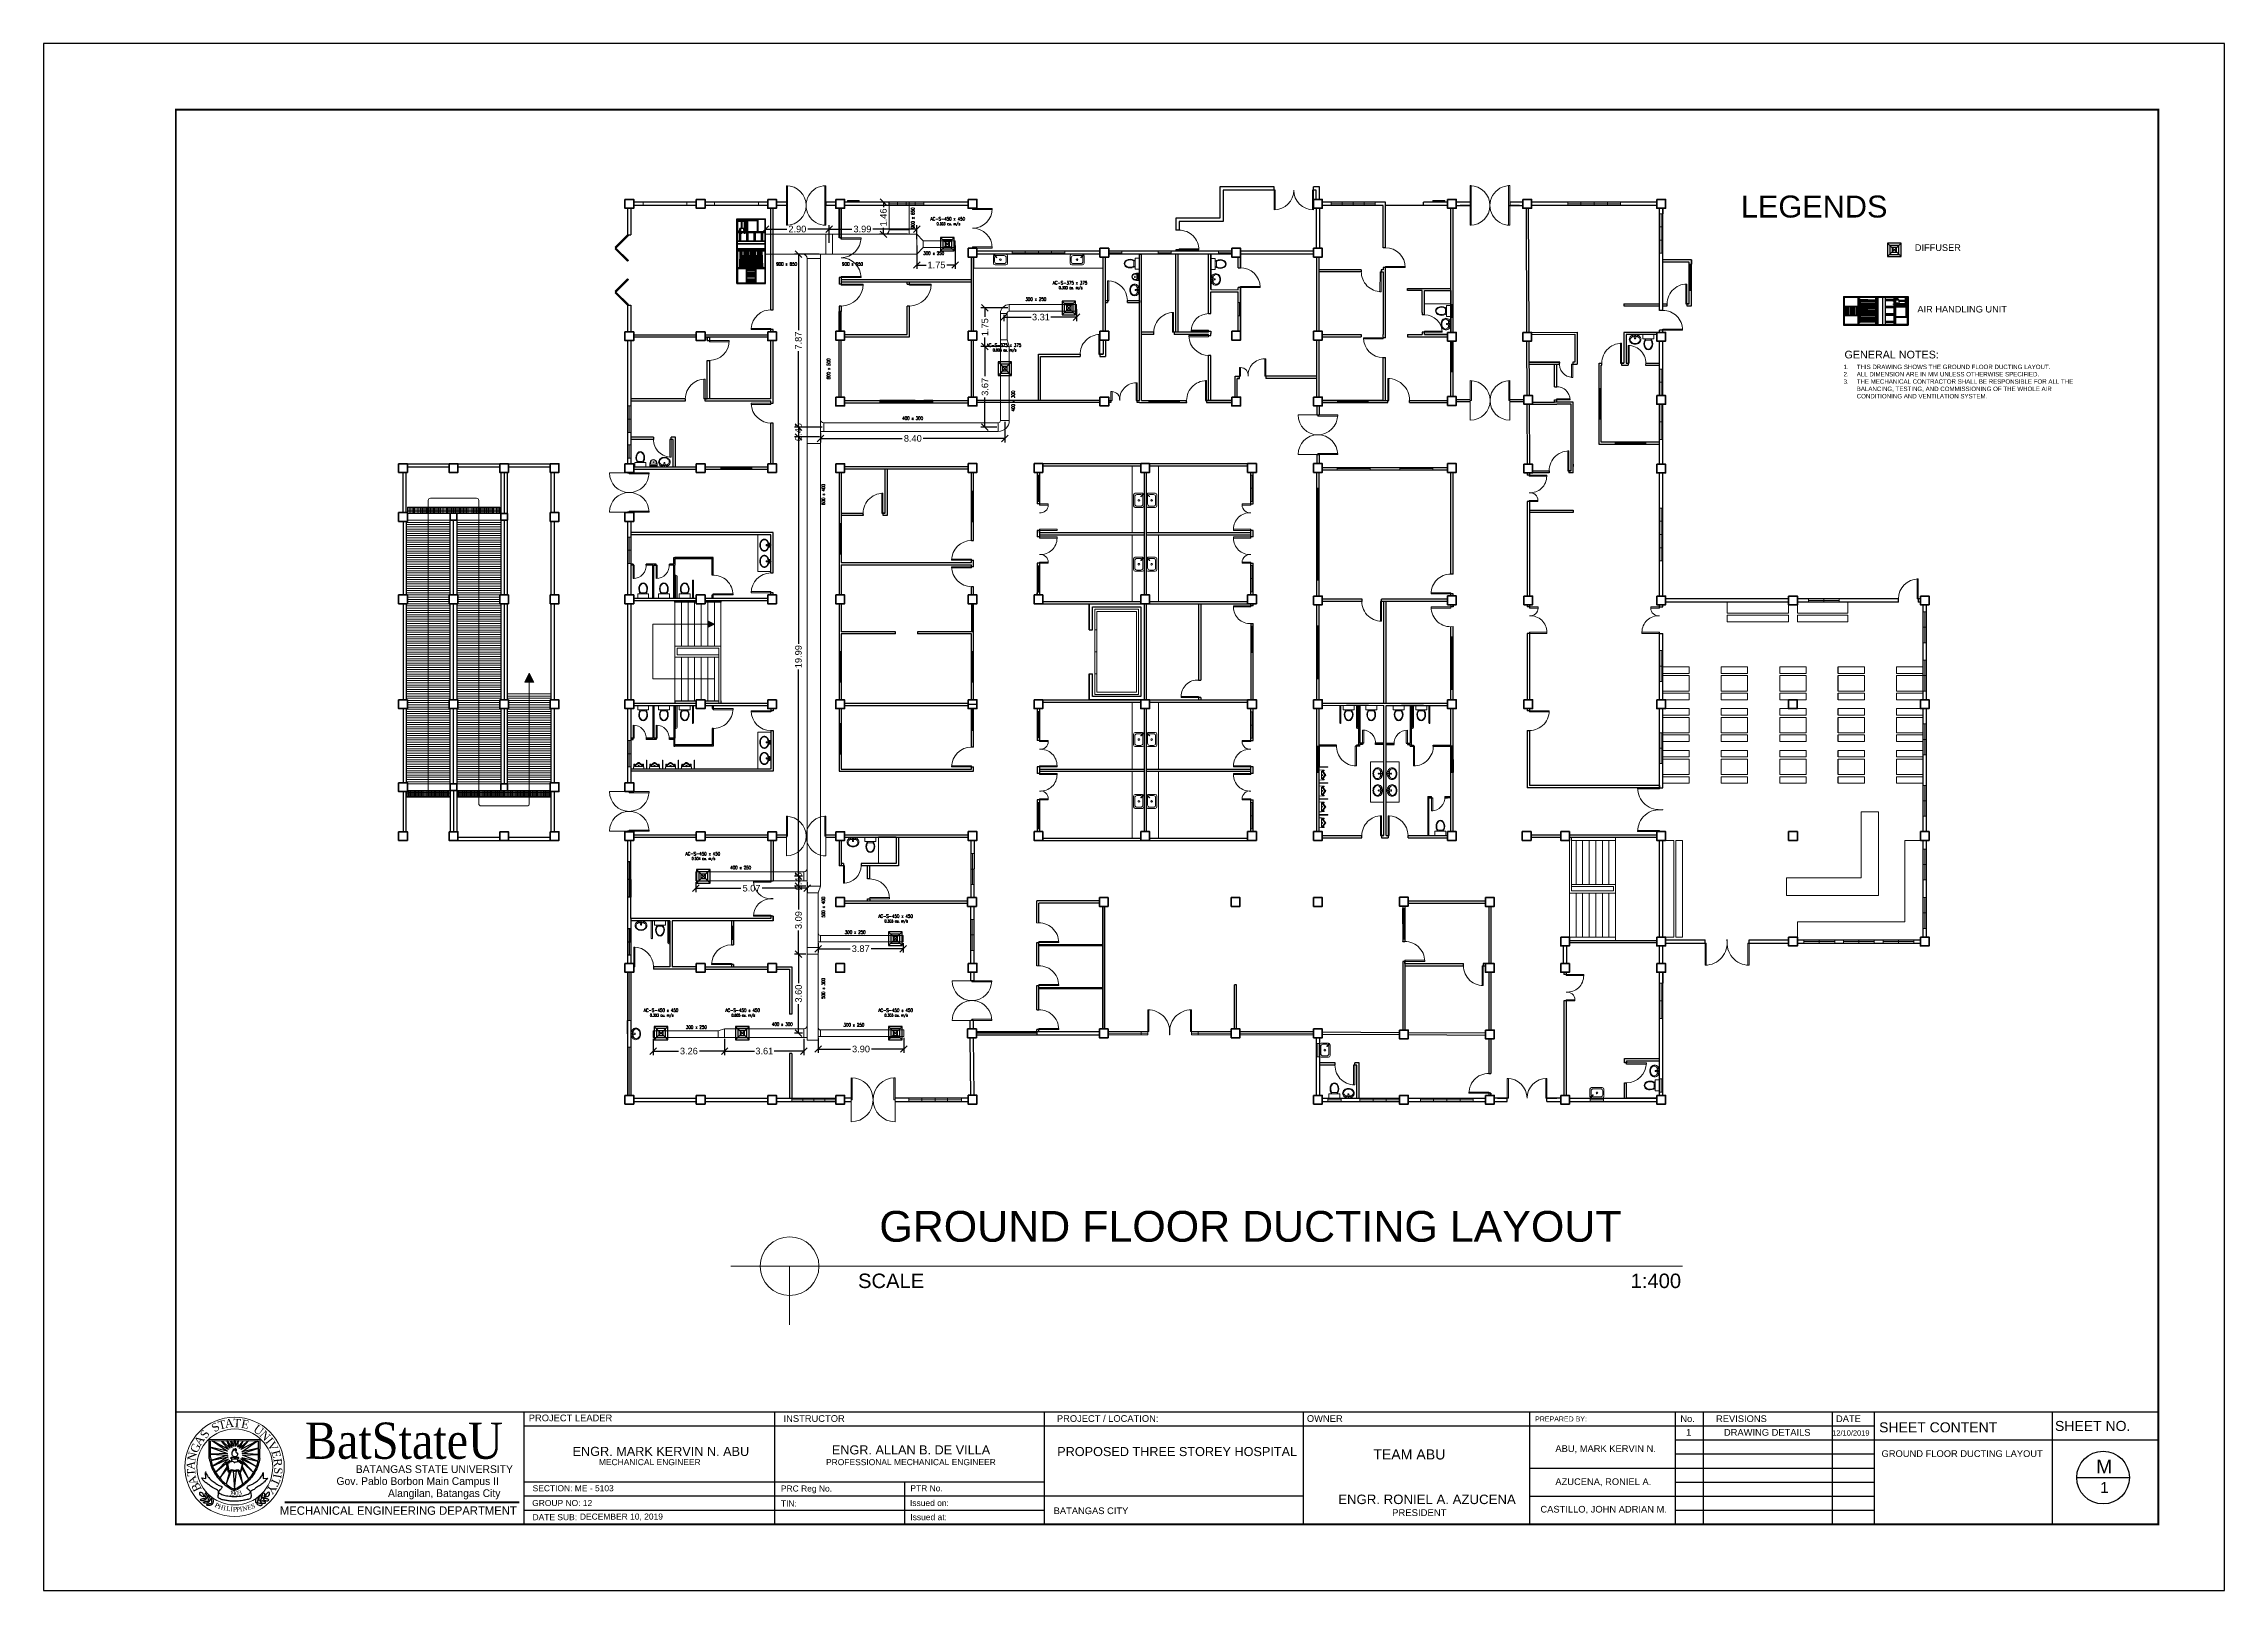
# Model space of a CAD drawing. Header units: millimetres. Extents: x 3 to 421, y 1 to 233.
# Drawn here: x 92.7 to 191.9, y 90.4 to 160.8 of the extents above; entities that cross this region are included whole.
import ezdxf
from ezdxf.enums import TextEntityAlignment as Align

# ---------------------------------------------------------------- set-up
doc = ezdxf.new("R2010")
doc.units = ezdxf.units.MM
doc.header["$MEASUREMENT"] = 0
doc.linetypes.add('HIDDEN2', pattern=[0.1875, 0.125, -0.0625])
for name, color, linetype in [('.1', 1, 'Continuous'), ('diffuser', 7, 'Continuous'), ('ducting label', 7, 'Continuous'), ('EQP', 1, 'Continuous'), ('Legends', 7, 'Continuous'), ('SHEET', 3, 'Continuous'), ('text', 7, 'Continuous')]:
    doc.layers.add(name, color=color, linetype=linetype)
for name, color, linetype, lineweight in [('ahu line', 150, 'Continuous', 20), ('stair', 134, 'Continuous', 0), ('texts', 2, 'Continuous', 18), ('WALL', 4, 'Continuous', 30)]:
    doc.layers.add(name, color=color, linetype=linetype, lineweight=lineweight)
doc.styles.add('Arch-Dim', font='simplex.shx', dxfattribs={"width": 0.75})
doc.styles.add('arial', font='arial.ttf')
doc.styles.add('CGOTHIC', font='GOTHIC.TTF')
doc.styles.add('GARAMOND', font='GARA.TTF')
doc.styles.get("Standard").update_dxf_attribs({"font": 'arial.ttf'})
doc.dimstyles.new('Copy of dimension', dxfattribs={"dimtxt": 0.3, "dimasz": 0.3, "dimexe": 0.18, "dimexo": 0.0625, "dimgap": 0.09, "dimtad": 0, "dimzin": 0, "dimdsep": 46, "dimtxsty": 'Standard', "dimblk": 'OBLIQUE', "dimcen": 0.09, "dimclrd": 256, "dimclre": 256, "dimclrt": 256, "dimadec": 0, "dimazin": 0, "dimtfac": 1, "dimtofl": 0, "dimtmove": 0, "dimatfit": 3, "dimldrblk": 'OBLIQUE', "dimfxl": 1, "dimtolj": 1, "dimtzin": 0, "dimarcsym": 0})

msp = doc.modelspace()

# ---------------------------------------------------------------- texts
at = {"color": 0, "linetype": 'ByBlock', "lineweight": 9}
for s, height, p in [('GROUND FLOOR DUCTING LAYOUT', 1.4, (130.707, 106.24)), ('SCALE                                                                                                                              1:400', 0.657637, (129.738, 104.131))]:
    msp.add_text(s, height=height, dxfattribs=at).set_placement(p)
at = {"attachment_point": 1}
for s, insert, char_height, width, rotation in [('{\\fTimes New Roman|b0|i0|c0|p18;\\C1;A}', (99.478, 97.133), 0.37713, 29.67394, 56.11039), ('{\\fTimes New Roman|b0|i0|c0|p18;\\C1;S}', (99.754, 97.46), 0.37713, 29.67394, 56.11039), ('{\\fTimes New Roman|b0|i0|c0|p18;\\C1;S}', (100.252, 97.875), 0.37713, 29.67394, 33.23179), ('{\\fTimes New Roman|b0|i0|c0|p18;\\C1;T}', (100.568, 98.052), 0.37713, 29.67394, 14.44799), ('{\\fTimes New Roman|b0|i0|c0|p18;\\C1;A}', (100.891, 98.149), 0.37713, 29.67394, 5.71852), ('{\\fTimes New Roman|b0|i0|c0|p18;\\C1;T}', (101.307, 98.183), 0.37713, 0.3193, 356.81503), ('{\\fTimes New Roman|b0|i0|c0|p18;\\C1;E}', (101.704, 98.155), 0.37713, 29.67394, 348.69045), ('{\\fTimes New Roman|b0|i0|c0|p18;\\C1;U}', (102.396, 97.946), 0.37713, 29.67394, 323.50126), ('{\\fTimes New Roman|b0|i0|c0|p18;\\C1;N}', (102.733, 97.689), 0.37713, 29.67394, 314.13564), ('{\\fTimes New Roman|b0|i0|c0|p18;\\C1;I}', (103.033, 97.375), 0.37713, 29.67394, 308.6454), ('{\\fTimes New Roman|b0|i0|c0|p18;\\C1;N}', (99.19, 96.308), 0.37713, 29.67394, 77.56161), ('{\\fTimes New Roman|b0|i0|c0|p18;\\C1;G}', (99.314, 96.746), 0.37713, 29.67394, 65.93474), ('{\\fTimes New Roman|b0|i0|c0|p18;\\C1;V}', (103.164, 97.206), 0.37713, 29.67394, 298.20017), ('{\\fTimes New Roman|b0|i0|c0|p18;\\C1;E}', (103.389, 96.794), 0.37713, 29.67394, 285.47868), ('{\\fTimes New Roman|b0|i0|c0|p18;\\C1;R}', (103.497, 96.402), 0.37713, 29.67394, 276.19955), ('{\\fTimes New Roman|b0|i0|c0|p18;\\C1;A}', (99.159, 95.874), 0.37713, 29.67394, 85.53705), ('{\\fTimes New Roman|b0|i0|c0|p18;\\C1;T}', (99.21, 95.553), 0.37713, 29.67394, 94.26652), ('{\\fTimes New Roman|b0|i0|c0|p18;\\C1;A}', (99.344, 95.12), 0.37713, 29.67394, 110.36673), ('{\\fTimes New Roman|b0|i0|c0|p18;\\C1;T}', (103.455, 95.39), 0.37713, 29.67394, 245.97799), ('{\\fTimes New Roman|b0|i0|c0|p18;\\C1;I}', (103.502, 95.635), 0.37713, 29.67394, 259.8108), ('{\\fTimes New Roman|b0|i0|c0|p18;\\C1;S}', (103.544, 95.96), 0.37713, 29.67394, 266.05857), ('{\\fTimes New Roman|b0|i0|c0|p18;\\C1;B}', (99.526, 94.814), 0.37713, 29.67394, 115.18408), ('{\\fTimes New Roman|b0|i0|c0|p18;\\C1;P}', (100.521, 94.375), 0.21119, 29.67394, 333.24497), ('{\\fTimes New Roman|b0|i0|c0|p18;\\C1;P}', (100.527, 94.375), 0.21119, 29.67394, 333.24497), ('{\\fTimes New Roman|b0|i0|c0|p18;\\C1;1}', (101.143, 94.919), 0.21119, 29.67394, 350.69674), ('{\\fTimes New Roman|b0|i0|c0|p18;\\C1;9}', (101.225, 94.897), 0.21119, 29.67394, 359.89652), ('{\\fTimes New Roman|b0|i0|c0|p18;\\C1;0}', (101.381, 94.893), 0.21119, 29.67394, 359.89652), ('{\\fTimes New Roman|b0|i0|c0|p18;\\C1;3}', (101.495, 94.895), 0.21119, 29.67394, 14.57269), ('{\\fTimes New Roman|b0|i0|c0|p18;\\C1;S}', (102.086, 94.287), 0.21119, 29.67394, 14.57269), ('{\\fTimes New Roman|b0|i0|c0|p18;\\C1;Y}', (103.305, 95.039), 0.37713, 29.67394, 237.49398), ('{\\fTimes New Roman|b0|i0|c0|p18;\\C1;H}', (100.653, 94.3), 0.21119, 29.67394, 342.36893), ('{\\fTimes New Roman|b0|i0|c0|p18;\\C1;I}', (100.868, 94.231), 0.21119, 29.67394, 350.74463), ('{\\fTimes New Roman|b0|i0|c0|p18;\\C1;L}', (100.999, 94.211), 0.21119, 29.67394, 350.69674), ('{\\fTimes New Roman|b0|i0|c0|p18;\\C1;I}', (101.175, 94.178), 0.21119, 29.67394, 357.83253), ('{\\fTimes New Roman|b0|i0|c0|p18;\\C1;P}', (101.281, 94.168), 0.21119, 29.67394, 359.89652), ('{\\fTimes New Roman|b0|i0|c0|p18;\\C1;P}', (101.414, 94.162), 0.21119, 29.67394, 7.51618), ('{\\fTimes New Roman|b0|i0|c0|p18;\\C1;I}', (101.576, 94.169), 0.21119, 29.67394, 9.03911), ('{\\fTimes New Roman|b0|i0|c0|p18;\\C1;N}', (101.684, 94.179), 0.21119, 29.67394, 12.92447), ('{\\fTimes New Roman|b0|i0|c0|p18;\\C1;E}', (101.907, 94.235), 0.21119, 29.67394, 14.57269)]:
    msp.add_mtext(s, dxfattribs=dict(at, insert=insert, char_height=char_height, width=width, rotation=rotation))
at = {"layer": 'ducting label', "color": 3, "linetype": 'Continuous', "lineweight": 25, "char_height": 0.15, "attachment_point": 1, "rotation": 90, "style": 'Arch-Dim'}
for s, insert in [('\\A1;900 x 650', (132.156, 152.357)), ('\\A1;600 x 500', (128.321, 145.49)), ('\\A1;400 x 300', (136.721, 144.025)), ('\\A1;600 x 400', (128.083, 139.772)), ('\\A1;500 x 400', (128.083, 120.992)), ('\\A1;500 x 300', (128.083, 117.288))]:
    msp.add_mtext_dynamic_manual_height_columns(s, width=1.19515, gutter_width=1.011, heights=[0], dxfattribs=dict(at, insert=insert))
at = {"layer": 'ducting label', "color": 3, "linetype": 'Continuous', "lineweight": 25, "attachment_point": 1, "style": 'Arch-Dim'}
for s, width, insert, char_height in [('\\A1;AC-S-450 x 450', 1.719, (133.036, 152.869), 0.15), ('\\A1;0.303 cu. m/s', 1.719, (133.318, 152.629), 0.12), ('\\A1;300 x 250', 1.19515, (132.707, 151.3), 0.15), ('\\A1;900 x 850', 1.19515, (126.011, 150.813), 0.15), ('\\A1;900 x 650', 1.19515, (129.013, 150.813), 0.15), ('\\A1;AC-S-375 x 375', 1.719, (138.6, 149.959), 0.15), ('\\A1;300 x 250', 1.19515, (137.357, 149.213), 0.15), ('\\A1;0.303 cu. m/s', 1.719, (138.882, 149.719), 0.12), ('\\A1;AC-S-375 x 375', 1.719, (135.593, 147.12), 0.15), ('\\A1;0.605 cu. m/s', 1.719, (135.875, 146.881), 0.12), ('\\A1;400 x 300', 1.19515, (131.749, 143.793), 0.15), ('\\A1;AC-S-450 x 450', 1.719, (121.885, 123.975), 0.15), ('\\A1;0.504 cu. m/s', 1.719, (122.166, 123.735), 0.12), ('\\A1;400 x 250', 1.19515, (123.919, 123.341), 0.15), ('\\A1;AC-S-450 x 450', 1.719, (130.658, 121.133), 0.15), ('\\A1;300 x 250', 1.19515, (129.133, 120.403), 0.15), ('\\A1;0.303 cu. m/s', 1.719, (130.939, 120.894), 0.12), ('\\A1;AC-S-450 x 450', 1.719, (119.983, 116.85), 0.15), ('\\A1;0.303 cu. m/s', 1.719, (120.265, 116.61), 0.12), ('\\A1;AC-S-450 x 450', 1.719, (123.695, 116.85), 0.15), ('\\A1;0.605 cu. m/s', 1.719, (123.977, 116.61), 0.12), ('\\A1;400 x 300', 1.09766, (125.814, 116.212), 0.15), ('\\A1;300 x 250', 1.19515, (129.074, 116.182), 0.15), ('\\A1;AC-S-450 x 450', 1.719, (130.658, 116.85), 0.15), ('\\A1;0.303 cu. m/s', 1.719, (130.939, 116.61), 0.12), ('\\A1;300 x 250', 1.19515, (121.902, 116.085), 0.15)]:
    msp.add_mtext_dynamic_manual_height_columns(s, width=width, gutter_width=1.011, heights=[0], dxfattribs=dict(at, insert=insert, char_height=char_height))
at = {"layer": 'Legends', "attachment_point": 1}
for s, width, insert, char_height in [('LEGENDS', 9.67592, (169.925, 153.853), 1), ('DIFFUSER', 11.26859, (177.847, 151.635), 0.3), ('AIR HANDLING UNIT', 5.52188, (177.964, 148.832), 0.3), ('\\pxi-3,l4,t4;1.^ITHIS DRAWING SHOWS THE GROUND FLOOR DUCTING LAYOUT.\\P2.^IALL DIMENSION ARE IN MM UNLESS OTHERWISE SPECIFIED.\\P3.^ITHE MECHANICAL CONTRACTOR SHALL BE RESPONSIBLE FOR ALL THE BALANCING, TESTING, AND COMMISSIONING OF THE WHOLE AIR CONDITIONING AND VENTILATION SYSTEM.', 10.96845, (174.402, 146.156), 0.2), ('GENERAL NOTES:', 10.05204, (174.646, 146.791), 0.35)]:
    msp.add_mtext_dynamic_manual_height_columns(s, width=width, gutter_width=1, heights=[0], dxfattribs=dict(at, insert=insert, char_height=char_height))
at = {"layer": 'SHEET', "color": 1, "style": 'arial'}
for s, height, p in [('M', 0.624, (186.104, 95.692)), ('1', 0.499, (186.285, 94.805))]:
    msp.add_text(s, height=height, dxfattribs=at).set_placement(p)
at = {"layer": 'text', "style": 'arial'}
for s, height, p in [('PROJECT LEADER', 0.30409, (114.749, 98.069)), ('INSTRUCTOR', 0.304, (126.348, 98.042)), ('PROJECT / LOCATION:', 0.30402, (138.79, 98.042)), ('PROJECT / LOCATION:', 0.30402, (138.79, 98.042)), ('PROJECT / LOCATION:', 0.30402, (138.79, 98.042)), ('OWNER', 0.304, (150.171, 98.042)), ('PREPARED BY: ', 0.22802, (160.563, 98.06)), ('No.', 0.304, (167.171, 98.034)), ('REVISIONS', 0.304, (168.797, 98.034)), ('DATE', 0.304, (174.258, 98.034)), ('1', 0.304, (167.434, 97.415)), ('DRAWING DETAILS', 0.30402, (169.157, 97.41)), ('12/10/2019', 0.2432, (174.084, 97.415)), ('SHEET CONTENT', 0.45603, (176.221, 97.565)), ('SHEET NO.', 0.456, (184.227, 97.628)), ('ENGR. MARK KERVIN N. ABU', 0.41257, (116.744, 96.492)), ('MECHANICAL ENGINEER', 0.27505, (117.94, 96.071)), ('PROFESSIONAL MECHANICAL ENGINEER', 0.27505, (128.281, 96.071)), ('ENGR. ALLAN B. DE VILLA', 0.41257, (128.547, 96.56)), ('PROPOSED THREE STOREY HOSPITAL', 0.41257, (138.805, 96.484)), ('TEAM ABU', 0.4598, (153.192, 96.33)), ('ABU, MARK KERVIN N.', 0.30402, (161.483, 96.671)), ('GROUND FLOOR DUCTING LAYOUT', 0.30402, (176.332, 96.444)), ('AZUCENA, RONIEL A.', 0.30402, (161.483, 95.166)), ('GROUP NO: 12', 0.27505, (114.905, 94.211)), ('SECTION: ME - 5103', 0.27505, (114.923, 94.884)), ('TIN:', 0.275, (126.227, 94.188)), ('PRC Reg No.', 0.27505, (126.227, 94.871)), ('Issued on:', 0.275, (132.102, 94.211)), ('PTR No.', 0.275, (132.121, 94.884)), ('ENGR. RONIEL A. AZUCENA', 0.43038, (151.596, 94.3)), ('DATE SUB:', 0.275, (114.92, 93.567)), ('DECEMBER 10, 2019', 0.27505, (117.077, 93.594)), ('Issued at:', 0.275, (132.118, 93.567)), ('BATANGAS CITY', 0.30402, (138.643, 93.843)), ('PRESIDENT', 0.3099, (154.049, 93.756)), ('CASTILLO, JOHN ADRIAN M.', 0.30402, (160.803, 93.914))]:
    msp.add_text(s, height=height, dxfattribs=at).set_placement(p)
at = {"layer": 'text', "width": 1}
for s, height, style, p in [('BatStateU', 1.6503, 'GARAMOND', (109.063, 96.361)), ('Gov. Pablo Borbon Main Campus II', 0.35128, 'CGOTHIC', (109.69, 95.17)), ('BATANGAS STATE UNIVERSITY', 0.35128, 'CGOTHIC', (110.45, 95.715)), ('Alangilan, Batangas City', 0.35128, 'CGOTHIC', (110.899, 94.621))]:
    msp.add_text(s, height=height, dxfattribs=dict(at, style=style)).set_placement(p, align=Align.CENTER)
at = {"layer": 'WALL', "color": 250, "linetype": 'Continuous', "lineweight": 0, "insert": (103.418, 94.196), "char_height": 0.38403, "width": 12.18966, "attachment_point": 1}
msp.add_mtext('{\\fCentury Gothic|b0|i0|c0|p34;\\C7;MECHANICAL ENGINEERING DEPARTMENT}', dxfattribs=at)

# ---------------------------------------------------------------- blocks, each defined once
blk = doc.blocks.new('AC-S-12')
at = {"layer": 'diffuser', "color": 30}
for p, q in [((-0.15, 0.15), (0.15, -0.15)), ((0.15, 0.15), (-0.15, -0.15)), ((-0.15, 0.15), (-0.15, -0.15)), ((0.15, 0.15), (-0.15, 0.15)), ((-0.1, 0.1), (-0.1, -0.1)), ((0.1, 0.1), (-0.1, 0.1)), ((-0.05, 0.05), (-0.05, -0.05)), ((0.05, 0.05), (-0.05, 0.05)), ((0.05, -0.05), (0.05, 0.05)), ((0.1, -0.1), (0.1, 0.1)), ((0.15, -0.15), (0.15, 0.15)), ((-0.15, -0.15), (0.15, -0.15)), ((-0.1, -0.1), (0.1, -0.1)), ((-0.05, -0.05), (0.05, -0.05))]:
    blk.add_line(p, q, dxfattribs=at)
for points in [[(-0.358, 0.358, 0, 0.0447, 0), (-0.295, 0.295, 0, 0, 0), (-0.15, 0.15, 0, 0, 0)], [(0.358, 0.358, 0, 0.0447, 0), (0.295, 0.295, 0, 0, 0), (0.15, 0.15, 0, 0, 0)], [(-0.358, -0.358, 0, 0.0447, 0), (-0.295, -0.295, 0, 0, 0), (-0.15, -0.15, 0, 0, 0)], [(0.358, -0.358, 0, 0.0447, 0), (0.295, -0.295, 0, 0, 0), (0.15, -0.15, 0, 0, 0)]]:
    blk.add_lwpolyline(points, format="xyseb", dxfattribs=at)
blk = doc.blocks.new('fcu')
at = {"layer": 'diffuser', "xscale": 2.052644456280903, "yscale": 2.052644456280903, "zscale": 2.052644456280903}
blk.add_blockref('AC-S-12', (0, 0), dxfattribs=at)
blk = doc.blocks.new('_Oblique')
at = {"color": 0, "linetype": 'ByBlock', "lineweight": -2}
blk.add_line((-0.5, -0.5), (0.5, 0.5), dxfattribs=at)
blk = doc.blocks.new('*D10')
at = {"layer": 'Defpoints', "color": 0, "transparency": 16777216}
for p in [(128.424, 152.329), (125.527, 151.321), (128.424, 151.639)]:
    blk.add_point(p, dxfattribs=at)
at = {"layer": 'diffuser', "lineweight": -2, "transparency": 16777216}
for p, q in [((125.527, 151.383), (125.527, 152.509)), ((125.527, 152.329), (126.494, 152.329)), ((128.424, 152.329), (127.457, 152.329)), ((128.424, 151.701), (128.424, 152.509))]:
    blk.add_line(p, q, dxfattribs=at)
at = {"layer": 'diffuser', "lineweight": -2, "transparency": 16777216, "xscale": 0.3, "yscale": 0.3, "zscale": 0.3, "rotation": 180}
blk.add_blockref('_Oblique', (125.527, 152.329), dxfattribs=at)
at = {"layer": 'diffuser', "lineweight": -2, "transparency": 16777216, "xscale": 0.3, "yscale": 0.3, "zscale": 0.3}
blk.add_blockref('_Oblique', (128.424, 152.329), dxfattribs=at)
at = {"layer": 'diffuser', "transparency": 16777216, "insert": (126.975, 152.329), "char_height": 0.3, "attachment_point": 5}
blk.add_mtext('\\A1;2.90', dxfattribs=at)
blk = doc.blocks.new('*D11')
at = {"layer": 'Defpoints', "color": 0, "transparency": 16777216}
for p in [(132.409, 152.329), (128.424, 151.801), (132.409, 151.801)]:
    blk.add_point(p, dxfattribs=at)
at = {"layer": 'diffuser', "lineweight": -2, "transparency": 16777216}
for p, q in [((128.424, 151.863), (128.424, 152.509)), ((128.424, 152.329), (129.457, 152.329)), ((132.409, 152.329), (130.416, 152.329)), ((132.409, 151.863), (132.409, 152.509))]:
    blk.add_line(p, q, dxfattribs=at)
at = {"layer": 'diffuser', "lineweight": -2, "transparency": 16777216, "xscale": 0.3, "yscale": 0.3, "zscale": 0.3, "rotation": 180}
blk.add_blockref('_Oblique', (128.424, 152.329), dxfattribs=at)
at = {"layer": 'diffuser', "lineweight": -2, "transparency": 16777216, "xscale": 0.3, "yscale": 0.3, "zscale": 0.3}
blk.add_blockref('_Oblique', (132.409, 152.329), dxfattribs=at)
at = {"layer": 'diffuser', "transparency": 16777216, "insert": (129.937, 152.329), "char_height": 0.3, "attachment_point": 5}
blk.add_mtext('\\A1;3.99', dxfattribs=at)
blk = doc.blocks.new('*D12')
at = {"layer": 'Defpoints', "color": 0, "transparency": 16777216}
for p in [(132.409, 151.639), (134.161, 151.639), (134.161, 150.692)]:
    blk.add_point(p, dxfattribs=at)
at = {"layer": 'diffuser', "lineweight": -2, "transparency": 16777216}
for p, q in [((132.409, 151.576), (132.409, 150.512)), ((134.161, 151.576), (134.161, 150.512)), ((132.409, 150.692), (132.841, 150.692)), ((134.161, 150.692), (133.774, 150.692))]:
    blk.add_line(p, q, dxfattribs=at)
at = {"layer": 'diffuser', "lineweight": -2, "transparency": 16777216, "xscale": 0.3, "yscale": 0.3, "zscale": 0.3, "rotation": 180}
blk.add_blockref('_Oblique', (132.409, 150.692), dxfattribs=at)
at = {"layer": 'diffuser', "lineweight": -2, "transparency": 16777216, "xscale": 0.3, "yscale": 0.3, "zscale": 0.3}
blk.add_blockref('_Oblique', (134.161, 150.692), dxfattribs=at)
at = {"layer": 'diffuser', "transparency": 16777216, "insert": (133.308, 150.692), "char_height": 0.3, "attachment_point": 5}
blk.add_mtext('\\A1;1.75', dxfattribs=at)
blk = doc.blocks.new('*D13')
at = {"layer": 'Defpoints', "color": 0, "transparency": 16777216}
for p in [(130.895, 153.553), (132.059, 153.553), (132.059, 152.089)]:
    blk.add_point(p, dxfattribs=at)
at = {"layer": 'diffuser', "lineweight": -2, "transparency": 16777216}
for p, q in [((131.996, 153.553), (130.715, 153.553)), ((130.895, 153.553), (130.895, 153.321)), ((131.996, 152.089), (130.715, 152.089)), ((130.895, 152.089), (130.895, 152.39))]:
    blk.add_line(p, q, dxfattribs=at)
at = {"layer": 'diffuser', "lineweight": -2, "transparency": 16777216, "xscale": 0.3, "yscale": 0.3, "zscale": 0.3}
for p, rotation in [((130.895, 153.553), 90), ((130.895, 152.089), 270)]:
    blk.add_blockref('_Oblique', p, dxfattribs=dict(at, rotation=rotation))
at = {"layer": 'diffuser', "transparency": 16777216, "insert": (130.895, 152.855), "char_height": 0.3, "attachment_point": 5, "rotation": 90}
blk.add_mtext('\\A1;1.46', dxfattribs=at)
blk = doc.blocks.new('*D14')
at = {"layer": 'Defpoints', "color": 0, "transparency": 16777216}
for p in [(128.024, 151.189), (127.024, 143.315), (128.174, 143.315)]:
    blk.add_point(p, dxfattribs=at)
at = {"layer": 'diffuser', "lineweight": -2, "transparency": 16777216}
for p, q in [((127.961, 151.189), (126.844, 151.189)), ((127.024, 151.189), (127.024, 147.73)), ((127.024, 143.315), (127.024, 146.773)), ((128.111, 143.315), (126.844, 143.315))]:
    blk.add_line(p, q, dxfattribs=at)
at = {"layer": 'diffuser', "lineweight": -2, "transparency": 16777216, "xscale": 0.3, "yscale": 0.3, "zscale": 0.3}
for p, rotation in [((127.024, 151.189), 90), ((127.024, 143.315), 270)]:
    blk.add_blockref('_Oblique', p, dxfattribs=dict(at, rotation=rotation))
at = {"layer": 'diffuser', "transparency": 16777216, "insert": (127.024, 147.252), "char_height": 0.3, "attachment_point": 5, "rotation": 90}
blk.add_mtext('\\A1;7.87', dxfattribs=at)
blk = doc.blocks.new('*D18')
at = {"layer": 'Defpoints', "color": 0, "transparency": 16777216}
for p in [(127.924, 119.883), (131.791, 119.883), (131.791, 119.576)]:
    blk.add_point(p, dxfattribs=at)
at = {"layer": 'diffuser', "lineweight": -2, "transparency": 16777216}
for p, q in [((127.924, 119.821), (127.924, 119.396)), ((127.924, 119.576), (129.378, 119.576)), ((131.791, 119.576), (130.337, 119.576)), ((131.791, 119.821), (131.791, 119.396))]:
    blk.add_line(p, q, dxfattribs=at)
at = {"layer": 'diffuser', "lineweight": -2, "transparency": 16777216, "xscale": 0.3, "yscale": 0.3, "zscale": 0.3, "rotation": 180}
blk.add_blockref('_Oblique', (127.924, 119.576), dxfattribs=at)
at = {"layer": 'diffuser', "lineweight": -2, "transparency": 16777216, "xscale": 0.3, "yscale": 0.3, "zscale": 0.3}
blk.add_blockref('_Oblique', (131.791, 119.576), dxfattribs=at)
at = {"layer": 'diffuser', "transparency": 16777216, "insert": (129.858, 119.576), "char_height": 0.3, "attachment_point": 5}
blk.add_mtext('\\A1;3.87', dxfattribs=at)
blk = doc.blocks.new('*D21')
at = {"layer": 'Defpoints', "color": 0, "transparency": 16777216}
for p in [(127.424, 119.333), (127.028, 115.733), (127.274, 115.733)]:
    blk.add_point(p, dxfattribs=at)
at = {"layer": 'diffuser', "lineweight": -2, "transparency": 16777216}
for p, q in [((127.361, 119.333), (126.848, 119.333)), ((127.028, 119.333), (127.028, 118.012)), ((127.028, 115.733), (127.028, 117.054)), ((127.211, 115.733), (126.848, 115.733))]:
    blk.add_line(p, q, dxfattribs=at)
at = {"layer": 'diffuser', "lineweight": -2, "transparency": 16777216, "xscale": 0.3, "yscale": 0.3, "zscale": 0.3}
for p, rotation in [((127.028, 119.333), 90), ((127.028, 115.733), 270)]:
    blk.add_blockref('_Oblique', p, dxfattribs=dict(at, rotation=rotation))
at = {"layer": 'diffuser', "transparency": 16777216, "insert": (127.028, 117.533), "char_height": 0.3, "attachment_point": 5, "rotation": 90}
blk.add_mtext('\\A1;3.60', dxfattribs=at)
blk = doc.blocks.new('*D23')
at = {"layer": 'Defpoints', "color": 0, "transparency": 16777216}
for p in [(123.666, 115.533), (127.274, 115.533), (123.666, 114.917)]:
    blk.add_point(p, dxfattribs=at)
at = {"layer": 'diffuser', "lineweight": -2, "transparency": 16777216}
for p, q in [((123.666, 115.47), (123.666, 114.737)), ((127.274, 115.47), (127.274, 114.737)), ((123.666, 114.917), (125.019, 114.917)), ((127.274, 114.917), (125.92, 114.917))]:
    blk.add_line(p, q, dxfattribs=at)
at = {"layer": 'diffuser', "lineweight": -2, "transparency": 16777216, "xscale": 0.3, "yscale": 0.3, "zscale": 0.3, "rotation": 180}
blk.add_blockref('_Oblique', (123.666, 114.917), dxfattribs=at)
at = {"layer": 'diffuser', "lineweight": -2, "transparency": 16777216, "xscale": 0.3, "yscale": 0.3, "zscale": 0.3}
blk.add_blockref('_Oblique', (127.274, 114.917), dxfattribs=at)
at = {"layer": 'diffuser', "transparency": 16777216, "insert": (125.47, 114.917), "char_height": 0.3, "attachment_point": 5}
blk.add_mtext('\\A1;3.61', dxfattribs=at)
blk = doc.blocks.new('*D24')
at = {"layer": 'Defpoints', "color": 0, "transparency": 16777216}
for p in [(120.409, 115.533), (123.666, 115.533), (120.409, 114.917)]:
    blk.add_point(p, dxfattribs=at)
at = {"layer": 'diffuser', "lineweight": -2, "transparency": 16777216}
for p, q in [((120.409, 115.47), (120.409, 114.737)), ((123.666, 115.47), (123.666, 114.737)), ((120.409, 114.917), (121.558, 114.917)), ((123.666, 114.917), (122.516, 114.917))]:
    blk.add_line(p, q, dxfattribs=at)
at = {"layer": 'diffuser', "lineweight": -2, "transparency": 16777216, "xscale": 0.3, "yscale": 0.3, "zscale": 0.3, "rotation": 180}
blk.add_blockref('_Oblique', (120.409, 114.917), dxfattribs=at)
at = {"layer": 'diffuser', "lineweight": -2, "transparency": 16777216, "xscale": 0.3, "yscale": 0.3, "zscale": 0.3}
blk.add_blockref('_Oblique', (123.666, 114.917), dxfattribs=at)
at = {"layer": 'diffuser', "transparency": 16777216, "insert": (122.037, 114.917), "char_height": 0.3, "attachment_point": 5}
blk.add_mtext('\\A1;3.26', dxfattribs=at)
blk = doc.blocks.new('*D25')
at = {"layer": 'Defpoints', "color": 0, "transparency": 16777216}
for p in [(127.024, 122.872), (127.024, 122.422), (127.424, 122.422)]:
    blk.add_point(p, dxfattribs=at)
at = {"layer": 'diffuser', "lineweight": -2, "transparency": 16777216}
for p, q in [((126.962, 122.872), (126.844, 122.872)), ((127.361, 122.422), (126.844, 122.422)), ((127.024, 122.872), (127.024, 122.422))]:
    blk.add_line(p, q, dxfattribs=at)
at = {"layer": 'diffuser', "lineweight": -2, "transparency": 16777216, "xscale": 0.3, "yscale": 0.3, "zscale": 0.3}
for p, rotation in [((127.024, 122.872), 90), ((127.024, 122.422), 270)]:
    blk.add_blockref('_Oblique', p, dxfattribs=dict(at, rotation=rotation))
at = {"layer": 'diffuser', "transparency": 16777216, "insert": (127.024, 122.647), "char_height": 0.3, "attachment_point": 5, "rotation": 90}
blk.add_mtext('\\A1;0.45', dxfattribs=at)
blk = doc.blocks.new('*D26')
at = {"layer": 'Defpoints', "color": 0, "transparency": 16777216}
for p in [(127.424, 122.422), (127.028, 119.333), (127.424, 119.333)]:
    blk.add_point(p, dxfattribs=at)
at = {"layer": 'diffuser', "lineweight": -2, "transparency": 16777216}
for p, q in [((127.361, 122.422), (126.848, 122.422)), ((127.028, 122.422), (127.028, 121.357)), ((127.028, 119.333), (127.028, 120.398)), ((127.361, 119.333), (126.848, 119.333))]:
    blk.add_line(p, q, dxfattribs=at)
at = {"layer": 'diffuser', "lineweight": -2, "transparency": 16777216, "xscale": 0.3, "yscale": 0.3, "zscale": 0.3}
for p, rotation in [((127.028, 122.422), 90), ((127.028, 119.333), 270)]:
    blk.add_blockref('_Oblique', p, dxfattribs=dict(at, rotation=rotation))
at = {"layer": 'diffuser', "transparency": 16777216, "insert": (127.028, 120.878), "char_height": 0.3, "attachment_point": 5, "rotation": 90}
blk.add_mtext('\\A1;3.09', dxfattribs=at)
blk = doc.blocks.new('*D27')
at = {"layer": 'Defpoints', "color": 0, "transparency": 16777216}
for p in [(122.354, 122.672), (122.354, 122.328), (127.424, 122.672)]:
    blk.add_point(p, dxfattribs=at)
at = {"layer": 'diffuser', "lineweight": -2, "transparency": 16777216}
for p, q in [((122.354, 122.61), (122.354, 122.148)), ((122.354, 122.328), (124.409, 122.328)), ((127.424, 122.328), (125.368, 122.328)), ((127.424, 122.61), (127.424, 122.148))]:
    blk.add_line(p, q, dxfattribs=at)
at = {"layer": 'diffuser', "lineweight": -2, "transparency": 16777216, "xscale": 0.3, "yscale": 0.3, "zscale": 0.3, "rotation": 180}
blk.add_blockref('_Oblique', (122.354, 122.328), dxfattribs=at)
at = {"layer": 'diffuser', "lineweight": -2, "transparency": 16777216, "xscale": 0.3, "yscale": 0.3, "zscale": 0.3}
blk.add_blockref('_Oblique', (127.424, 122.328), dxfattribs=at)
at = {"layer": 'diffuser', "transparency": 16777216, "insert": (124.889, 122.328), "char_height": 0.3, "attachment_point": 5}
blk.add_mtext('\\A1;5.07', dxfattribs=at)
blk = doc.blocks.new('*D28')
at = {"layer": 'Defpoints', "color": 0, "transparency": 16777216}
for p in [(127.924, 115.583), (131.822, 115.583), (131.822, 115.01)]:
    blk.add_point(p, dxfattribs=at)
at = {"layer": 'diffuser', "lineweight": -2, "transparency": 16777216}
for p, q in [((127.924, 115.52), (127.924, 114.83)), ((131.822, 115.52), (131.822, 114.83)), ((127.924, 115.01), (129.394, 115.01)), ((131.822, 115.01), (130.352, 115.01))]:
    blk.add_line(p, q, dxfattribs=at)
at = {"layer": 'diffuser', "lineweight": -2, "transparency": 16777216, "xscale": 0.3, "yscale": 0.3, "zscale": 0.3, "rotation": 180}
blk.add_blockref('_Oblique', (127.924, 115.01), dxfattribs=at)
at = {"layer": 'diffuser', "lineweight": -2, "transparency": 16777216, "xscale": 0.3, "yscale": 0.3, "zscale": 0.3}
blk.add_blockref('_Oblique', (131.822, 115.01), dxfattribs=at)
at = {"layer": 'diffuser', "transparency": 16777216, "insert": (129.873, 115.01), "char_height": 0.3, "attachment_point": 5}
blk.add_mtext('\\A1;3.90', dxfattribs=at)
blk = doc.blocks.new('*D29')
at = {"layer": 'Defpoints', "color": 0, "transparency": 16777216}
for p in [(128.174, 143.315), (127.024, 142.865), (128.024, 142.865)]:
    blk.add_point(p, dxfattribs=at)
at = {"layer": 'diffuser', "lineweight": -2, "transparency": 16777216}
for p, q in [((128.111, 143.315), (126.844, 143.315)), ((127.024, 143.315), (127.024, 142.865)), ((127.961, 142.865), (126.844, 142.865))]:
    blk.add_line(p, q, dxfattribs=at)
at = {"layer": 'diffuser', "lineweight": -2, "transparency": 16777216, "xscale": 0.3, "yscale": 0.3, "zscale": 0.3}
for p, rotation in [((127.024, 143.315), 90), ((127.024, 142.865), 270)]:
    blk.add_blockref('_Oblique', p, dxfattribs=dict(at, rotation=rotation))
at = {"layer": 'diffuser', "transparency": 16777216, "insert": (127.024, 143.09), "char_height": 0.3, "attachment_point": 5, "rotation": 90}
blk.add_mtext('\\A1;0.45', dxfattribs=at)
blk = doc.blocks.new('*D30')
at = {"layer": 'Defpoints', "color": 0, "transparency": 16777216}
for p in [(128.024, 142.865), (127.024, 122.872), (127.274, 122.872)]:
    blk.add_point(p, dxfattribs=at)
at = {"layer": 'diffuser', "lineweight": -2, "transparency": 16777216}
for p, q in [((127.961, 142.865), (126.844, 142.865)), ((127.024, 142.865), (127.024, 133.451)), ((127.024, 122.872), (127.024, 132.286)), ((127.211, 122.872), (126.844, 122.872))]:
    blk.add_line(p, q, dxfattribs=at)
at = {"layer": 'diffuser', "lineweight": -2, "transparency": 16777216, "xscale": 0.3, "yscale": 0.3, "zscale": 0.3}
for p, rotation in [((127.024, 142.865), 90), ((127.024, 122.872), 270)]:
    blk.add_blockref('_Oblique', p, dxfattribs=dict(at, rotation=rotation))
at = {"layer": 'diffuser', "transparency": 16777216, "insert": (127.024, 132.868), "char_height": 0.3, "attachment_point": 5, "rotation": 90}
blk.add_mtext('\\A1;19.99', dxfattribs=at)
blk = doc.blocks.new('*D31')
at = {"layer": 'Defpoints', "color": 0, "transparency": 16777216}
for p in [(128.024, 143.115), (136.422, 143.615), (136.422, 142.8)]:
    blk.add_point(p, dxfattribs=at)
at = {"layer": 'diffuser', "lineweight": -2, "transparency": 16777216}
for p, q in [((128.024, 143.052), (128.024, 142.62)), ((136.422, 143.552), (136.422, 142.62)), ((128.024, 142.8), (131.751, 142.8)), ((136.422, 142.8), (132.71, 142.8))]:
    blk.add_line(p, q, dxfattribs=at)
at = {"layer": 'diffuser', "lineweight": -2, "transparency": 16777216, "xscale": 0.3, "yscale": 0.3, "zscale": 0.3, "rotation": 180}
blk.add_blockref('_Oblique', (128.024, 142.8), dxfattribs=at)
at = {"layer": 'diffuser', "lineweight": -2, "transparency": 16777216, "xscale": 0.3, "yscale": 0.3, "zscale": 0.3}
blk.add_blockref('_Oblique', (136.422, 142.8), dxfattribs=at)
at = {"layer": 'diffuser', "transparency": 16777216, "insert": (132.231, 142.8), "char_height": 0.3, "attachment_point": 5}
blk.add_mtext('\\A1;8.40', dxfattribs=at)
blk = doc.blocks.new('*D32')
at = {"layer": 'Defpoints', "color": 0, "transparency": 16777216}
for p in [(135.515, 146.985), (136.422, 146.985), (136.122, 143.315)]:
    blk.add_point(p, dxfattribs=at)
at = {"layer": 'diffuser', "lineweight": -2, "transparency": 16777216}
for p, q in [((136.359, 146.985), (135.335, 146.985)), ((135.515, 146.985), (135.515, 145.627)), ((135.515, 143.315), (135.515, 144.668)), ((136.059, 143.315), (135.335, 143.315))]:
    blk.add_line(p, q, dxfattribs=at)
at = {"layer": 'diffuser', "lineweight": -2, "transparency": 16777216, "xscale": 0.3, "yscale": 0.3, "zscale": 0.3}
for p, rotation in [((135.515, 146.985), 90), ((135.515, 143.315), 270)]:
    blk.add_blockref('_Oblique', p, dxfattribs=dict(at, rotation=rotation))
at = {"layer": 'diffuser', "transparency": 16777216, "insert": (135.515, 145.147), "char_height": 0.3, "attachment_point": 5, "rotation": 90}
blk.add_mtext('\\A1;3.67', dxfattribs=at)
blk = doc.blocks.new('*D33')
at = {"layer": 'Defpoints', "color": 0, "transparency": 16777216}
for p in [(135.515, 148.74), (136.622, 148.74), (136.422, 146.985)]:
    blk.add_point(p, dxfattribs=at)
at = {"layer": 'diffuser', "lineweight": -2, "transparency": 16777216}
for p, q in [((136.559, 148.74), (135.335, 148.74)), ((135.515, 148.74), (135.515, 148.329)), ((136.359, 146.985), (135.335, 146.985)), ((135.515, 146.985), (135.515, 147.396))]:
    blk.add_line(p, q, dxfattribs=at)
at = {"layer": 'diffuser', "lineweight": -2, "transparency": 16777216, "xscale": 0.3, "yscale": 0.3, "zscale": 0.3}
for p, rotation in [((135.515, 148.74), 90), ((135.515, 146.985), 270)]:
    blk.add_blockref('_Oblique', p, dxfattribs=dict(at, rotation=rotation))
at = {"layer": 'diffuser', "transparency": 16777216, "insert": (135.515, 147.862), "char_height": 0.3, "attachment_point": 5, "rotation": 90}
blk.add_mtext('\\A1;1.75', dxfattribs=at)
blk = doc.blocks.new('*D34')
at = {"layer": 'Defpoints', "color": 0, "transparency": 16777216}
for p in [(136.372, 148.49), (139.686, 148.74), (139.686, 148.32)]:
    blk.add_point(p, dxfattribs=at)
at = {"layer": 'diffuser', "lineweight": -2, "transparency": 16777216}
for p, q in [((136.372, 148.427), (136.372, 148.14)), ((136.372, 148.32), (137.614, 148.32)), ((139.686, 148.32), (138.516, 148.32)), ((139.686, 148.677), (139.686, 148.14))]:
    blk.add_line(p, q, dxfattribs=at)
at = {"layer": 'diffuser', "lineweight": -2, "transparency": 16777216, "xscale": 0.3, "yscale": 0.3, "zscale": 0.3, "rotation": 180}
blk.add_blockref('_Oblique', (136.372, 148.32), dxfattribs=at)
at = {"layer": 'diffuser', "lineweight": -2, "transparency": 16777216, "xscale": 0.3, "yscale": 0.3, "zscale": 0.3}
blk.add_blockref('_Oblique', (139.686, 148.32), dxfattribs=at)
at = {"layer": 'diffuser', "transparency": 16777216, "insert": (138.065, 148.32), "char_height": 0.3, "attachment_point": 5}
blk.add_mtext('\\A1;3.31', dxfattribs=at)

# ---------------------------------------------------------------- dimensions: what is measured, and where the dimension line sits
at = {"layer": 'diffuser', "color": 0}
dim = msp.add_linear_dim(base=(130.895, 153.553), p1=(132.059, 152.089), p2=(132.059, 153.553), angle=90, dimstyle='Copy of dimension', dxfattribs=at)
dim.commit()
dim.dimension.update_dxf_attribs({"geometry": '*D13', "text_midpoint": (130.895, 152.855), "dimtype": 160})
dim = msp.add_linear_dim(base=(128.424, 152.329), p1=(125.527, 151.321), p2=(128.424, 151.639), dimstyle='Copy of dimension', dxfattribs=at)
dim.commit()
dim.dimension.update_dxf_attribs({"geometry": '*D10', "text_midpoint": (126.975, 152.329)})
for base, p1, p2, picture, middle in [((132.409, 152.3289), (128.4237, 151.8009), (132.409, 151.8009), '*D11', (129.9365, 152.3289)), ((134.161, 150.692), (132.409, 151.639), (134.161, 151.639), '*D12', (133.308, 150.692))]:
    dim = msp.add_linear_dim(base=base, p1=p1, p2=p2, dimstyle='Copy of dimension', dxfattribs=at)
    dim.commit()
    dim.dimension.update_dxf_attribs({"geometry": picture, "text_midpoint": middle, "dimtype": 160})
dim = msp.add_linear_dim(base=(127.024, 143.315), p1=(128.024, 151.189), p2=(128.174, 143.315), angle=90, dimstyle='Copy of dimension', dxfattribs=at)
dim.commit()
dim.dimension.update_dxf_attribs({"geometry": '*D14', "text_midpoint": (127.024, 147.252)})
at = {"layer": 'diffuser'}
for base, p1, p2, picture, middle in [((135.5155, 148.7397), (136.4217, 146.9849), (136.6217, 148.7397), '*D33', (135.5155, 147.8623)), ((127.024, 122.872), (128.024, 142.865), (127.274, 122.872), '*D30', (127.024, 132.868)), ((127.028, 119.333), (127.424, 122.422), (127.424, 119.333), '*D26', (127.028, 120.878)), ((127.028, 115.733), (127.424, 119.333), (127.274, 115.733), '*D21', (127.028, 117.533))]:
    dim = msp.add_linear_dim(base=base, p1=p1, p2=p2, angle=90, dimstyle='Copy of dimension', dxfattribs=at)
    dim.commit()
    dim.dimension.update_dxf_attribs({"geometry": picture, "text_midpoint": middle})
for base, p1, p2, picture, middle in [((139.686, 148.32), (136.372, 148.49), (139.686, 148.74), '*D34', (138.065, 148.32)), ((136.422, 142.8), (128.024, 143.115), (136.422, 143.615), '*D31', (132.231, 142.8)), ((131.791, 119.576), (127.924, 119.883), (131.791, 119.883), '*D18', (129.858, 119.576))]:
    dim = msp.add_linear_dim(base=base, p1=p1, p2=p2, dimstyle='Copy of dimension', dxfattribs=at)
    dim.commit()
    dim.dimension.update_dxf_attribs({"geometry": picture, "text_midpoint": middle, "dimtype": 160})
for base, p1, p2, picture, middle in [((135.515, 146.985), (136.122, 143.315), (136.422, 146.985), '*D32', (135.515, 145.147)), ((127.024, 142.865), (128.174, 143.315), (128.024, 142.865), '*D29', (127.024, 143.09)), ((127.024, 122.422), (127.024, 122.872), (127.424, 122.422), '*D25', (127.024, 122.647))]:
    dim = msp.add_linear_dim(base=base, p1=p1, p2=p2, angle=90, dimstyle='Copy of dimension', dxfattribs=at)
    dim.commit()
    dim.dimension.update_dxf_attribs({"geometry": picture, "text_midpoint": middle, "dimtype": 160})
for base, p1, p2, picture, middle in [((122.354, 122.328), (127.424, 122.672), (122.354, 122.672), '*D27', (124.889, 122.328)), ((120.409, 114.917), (123.666, 115.533), (120.409, 115.533), '*D24', (122.037, 114.917)), ((123.666, 114.917), (127.274, 115.533), (123.666, 115.533), '*D23', (125.47, 114.917)), ((131.822, 115.01), (127.924, 115.583), (131.822, 115.583), '*D28', (129.873, 115.01))]:
    dim = msp.add_linear_dim(base=base, p1=p1, p2=p2, dimstyle='Copy of dimension', dxfattribs=at)
    dim.commit()
    dim.dimension.update_dxf_attribs({"geometry": picture, "text_midpoint": middle})

# ---------------------------------------------------------------- hatches: boundary and pattern name
at = {"layer": 'EQP'}
for points in [[(124.683, 152.544), (124.683, 152.236), (124.663, 152.236), (124.663, 152.544)], [(124.712, 152.753), (125.15, 152.753), (125.15, 152.726), (124.712, 152.726)], [(177.29, 148.803), (176.982, 148.803), (176.982, 148.823), (177.29, 148.823)], [(177.499, 148.774), (177.499, 148.336), (177.472, 148.336), (177.472, 148.774)]]:
    msp.add_hatch(color=256, dxfattribs=at).paths.add_polyline_path(points)

# ---------------------------------------------------------------- linework, layer by layer
at = {"layer": '.1', "color": 0}
for p, q in [((191.938, 160.768), (92.663, 160.768)), ((92.663, 160.768), (92.663, 90.372)), ((191.938, 90.372), (191.938, 160.768)), ((92.663, 90.372), (191.938, 90.372))]:
    msp.add_line(p, q, dxfattribs=at)
at = {"layer": '.1', "linetype": 'Continuous', "ltscale": 0.5}
msp.add_line((125.935, 98.501), (125.935, 93.381), dxfattribs=at)
at = {"color": 8, "lineweight": 13}
for p, q in [((126.474, 153.403), (126.474, 154.303)), ((126.474, 154.303), (126.524, 154.303)), ((126.524, 154.303), (126.524, 153.403)), ((128.274, 154.303), (128.224, 154.303)), ((128.224, 154.303), (128.224, 153.403)), ((128.274, 153.403), (128.274, 154.303)), ((148.674, 153.203), (148.674, 154.103)), ((148.674, 154.103), (148.724, 154.103)), ((148.724, 154.103), (148.724, 153.203)), ((150.424, 153.203), (150.424, 154.103)), ((150.424, 154.103), (150.474, 154.103)), ((150.474, 154.103), (150.474, 153.203)), ((157.604, 153.404), (157.604, 154.304)), ((157.604, 154.304), (157.654, 154.304)), ((157.654, 154.304), (157.654, 153.403)), ((159.404, 154.304), (159.354, 154.304)), ((159.354, 154.304), (159.354, 153.404)), ((159.404, 153.404), (159.404, 154.304)), ((126.474, 153.403), (126.474, 152.503)), ((126.474, 153.403), (126.524, 153.403)), ((126.524, 153.403), (126.474, 153.403)), ((126.474, 153.353), (126.474, 152.502)), ((126.524, 152.503), (126.524, 153.403)), ((128.224, 152.503), (128.224, 153.403)), ((128.224, 153.403), (128.274, 153.403)), ((128.224, 153.403), (128.274, 153.403)), ((128.274, 153.453), (128.274, 153.353)), ((128.274, 153.403), (128.274, 152.503)), ((128.274, 153.353), (128.274, 152.503)), ((134.899, 153.278), (134.899, 153.266)), ((134.899, 153.266), (134.949, 153.266)), ((134.949, 153.266), (135.849, 153.266)), ((134.949, 153.216), (134.949, 153.266)), ((135.849, 153.216), (134.949, 153.216)), ((134.999, 153.266), (134.999, 153.278)), ((135.849, 153.266), (135.849, 153.216)), ((157.654, 153.404), (157.604, 153.404)), ((157.604, 153.403), (157.604, 152.503)), ((157.604, 153.403), (157.654, 153.403)), ((157.604, 153.353), (157.604, 152.503)), ((157.654, 152.503), (157.654, 153.403)), ((159.354, 153.404), (159.404, 153.404)), ((159.354, 152.503), (159.354, 153.403)), ((159.354, 153.403), (159.404, 153.403)), ((159.404, 153.453), (159.404, 153.354)), ((159.404, 153.403), (159.404, 152.503)), ((159.404, 153.354), (159.404, 152.504)), ((126.474, 152.503), (126.524, 152.503)), ((128.274, 152.503), (128.224, 152.503)), ((128.974, 151.926), (129.874, 151.926)), ((129.874, 151.926), (129.874, 151.876)), ((157.604, 152.503), (157.654, 152.503)), ((159.404, 152.503), (159.354, 152.503)), ((129.874, 151.876), (128.974, 151.876)), ((134.899, 151.454), (134.899, 151.466)), ((134.899, 151.466), (134.949, 151.466)), ((135.849, 151.516), (134.949, 151.516)), ((134.949, 151.466), (134.949, 151.516)), ((134.949, 151.466), (135.849, 151.466)), ((134.999, 151.454), (134.999, 151.466)), ((135.849, 151.466), (135.849, 151.516)), ((145.254, 151.429), (144.354, 151.429)), ((144.354, 151.379), (145.254, 151.379)), ((129.874, 150.176), (128.974, 150.176)), ((128.974, 150.126), (129.874, 150.126)), ((129.874, 150.126), (129.874, 150.176)), ((141.099, 149.079), (141.099, 149.979)), ((141.099, 149.979), (141.149, 149.979)), ((141.149, 149.979), (141.149, 149.079)), ((153.499, 149.479), (153.508, 150.379)), ((153.508, 150.379), (153.549, 150.379)), ((153.549, 150.379), (153.549, 149.479)), ((154.649, 150.629), (153.749, 150.629)), ((153.749, 150.629), (153.749, 150.579)), ((153.749, 150.579), (154.649, 150.579)), ((154.649, 150.579), (154.649, 150.629)), ((128.974, 149.826), (129.974, 149.826)), ((129.974, 149.776), (128.974, 149.776)), ((129.974, 149.826), (129.974, 149.776)), ((132.074, 149.826), (133.074, 149.826)), ((133.074, 149.776), (132.074, 149.776)), ((148.049, 149.716), (147.149, 149.716)), ((147.149, 149.666), (148.049, 149.666)), ((148.049, 149.666), (148.049, 149.716)), ((153.549, 149.479), (153.499, 149.479)), ((167.474, 149.828), (167.424, 149.828)), ((167.424, 149.828), (167.424, 148.928)), ((167.474, 148.928), (167.474, 149.828)), ((144.104, 148.529), (144.054, 148.529)), ((144.054, 148.529), (144.054, 147.629)), ((144.104, 147.629), (144.104, 148.529)), ((122.974, 147.251), (123.874, 147.251)), ((123.874, 147.201), (122.974, 147.201)), ((123.874, 147.251), (123.874, 147.201)), ((124.874, 147.801), (125.774, 147.801)), ((124.874, 147.751), (124.874, 147.801)), ((125.774, 147.751), (124.874, 147.751)), ((140.749, 147.529), (140.699, 147.529)), ((140.699, 147.529), (140.699, 146.629)), ((140.749, 146.629), (140.749, 147.529)), ((144.154, 147.629), (144.054, 147.629)), ((145.699, 147.479), (144.799, 147.479)), ((144.799, 147.479), (144.8, 147.429)), ((144.799, 147.429), (145.699, 147.429)), ((144.899, 147.729), (145.699, 147.729)), ((145.699, 147.679), (144.899, 147.679)), ((145.699, 147.679), (145.699, 147.729)), ((145.699, 147.429), (145.699, 147.479)), ((153.649, 147.379), (152.749, 147.379)), ((152.749, 147.379), (152.749, 147.329)), ((152.749, 147.329), (153.649, 147.329)), ((153.649, 147.329), (153.649, 147.429)), ((153.649, 147.379), (153.649, 147.329)), ((155.524, 147.629), (155.524, 147.679)), ((156.324, 147.679), (155.524, 147.679)), ((155.524, 147.629), (156.324, 147.629)), ((156.324, 147.629), (156.324, 147.679)), ((164.499, 147.128), (164.449, 147.128)), ((164.449, 147.128), (164.449, 146.228)), ((164.499, 146.228), (164.499, 147.128)), ((164.799, 146.228), (164.799, 147.028)), ((164.799, 147.028), (164.849, 147.028)), ((164.849, 147.028), (164.849, 146.228)), ((167.274, 147.778), (166.374, 147.778)), ((166.374, 147.728), (167.274, 147.728)), ((167.274, 147.728), (167.274, 147.778)), ((162.274, 146.178), (162.224, 146.178)), ((162.224, 145.578), (162.224, 146.178)), ((162.274, 146.178), (162.274, 145.578)), ((164.849, 146.228), (164.799, 146.228)), ((122.724, 145.501), (122.724, 144.601)), ((122.774, 145.501), (122.724, 145.501)), ((122.774, 144.601), (122.774, 145.501)), ((145.598, 145.429), (145.548, 145.429)), ((145.548, 145.429), (145.548, 144.529)), ((145.598, 144.529), (145.598, 145.429)), ((153.849, 145.529), (153.899, 145.529)), ((153.849, 144.529), (153.849, 145.529)), ((153.899, 145.529), (153.899, 144.529)), ((157.611, 144.529), (157.611, 145.429)), ((157.661, 145.429), (157.661, 144.529)), ((159.361, 144.529), (159.361, 145.429)), ((159.411, 145.429), (159.411, 144.529)), ((162.274, 145.578), (162.224, 145.578)), ((124.874, 144.401), (124.874, 144.351)), ((125.774, 144.401), (124.874, 144.401)), ((124.874, 144.351), (125.774, 144.351)), ((125.774, 144.351), (125.774, 144.401)), ((157.611, 144.479), (157.611, 144.579)), ((157.661, 144.529), (157.611, 144.529)), ((157.611, 144.529), (157.611, 143.629)), ((159.411, 144.529), (159.361, 144.529)), ((159.411, 144.479), (159.411, 144.579)), ((159.411, 144.529), (159.411, 143.629)), ((162.149, 144.603), (161.549, 144.603)), ((161.549, 144.553), (162.149, 144.553)), ((162.149, 144.553), (162.149, 144.603)), ((150.674, 143.867), (149.774, 143.867)), ((150.674, 143.867), (151.574, 143.867)), ((150.674, 143.817), (150.674, 143.867)), ((151.574, 143.817), (150.674, 143.817)), ((151.574, 143.867), (151.574, 143.817)), ((121.174, 141.951), (121.174, 142.751)), ((121.224, 142.751), (121.224, 141.951)), ((150.674, 142.067), (149.774, 142.067)), ((150.674, 142.117), (151.574, 142.117)), ((150.674, 142.067), (150.674, 142.117)), ((151.574, 142.067), (150.674, 142.067)), ((151.574, 142.117), (151.574, 142.067)), ((162.099, 142.228), (162.049, 142.228)), ((162.049, 142.228), (162.049, 141.328)), ((162.099, 141.328), (162.099, 142.228)), ((119.324, 141.238), (118.424, 141.238)), ((119.324, 141.238), (120.224, 141.238)), ((119.324, 141.188), (119.324, 141.238)), ((120.224, 141.188), (119.324, 141.188)), ((120.224, 141.238), (120.224, 141.188)), ((121.224, 141.951), (121.174, 141.951)), ((162.099, 141.328), (162.049, 141.328)), ((130.874, 140.303), (130.824, 140.303)), ((130.824, 140.303), (130.824, 139.403)), ((130.874, 139.403), (130.874, 140.303)), ((160.299, 140.33), (160.299, 140.328)), ((119.324, 139.438), (118.424, 139.438)), ((119.324, 139.488), (120.224, 139.488)), ((119.324, 139.438), (119.324, 139.488)), ((120.224, 139.438), (119.324, 139.438)), ((120.224, 139.488), (120.224, 139.438)), ((119.499, 137.026), (119.499, 136.426)), ((119.499, 137.026), (119.549, 137.026)), ((119.549, 136.426), (119.549, 137.026)), ((120.097, 137.026), (120.099, 137.026)), ((120.549, 137.026), (120.549, 136.426)), ((120.549, 137.026), (120.599, 137.026)), ((120.599, 136.426), (120.599, 137.026)), ((133.999, 137.253), (133.999, 137.303)), ((133.999, 137.303), (134.899, 137.303)), ((134.899, 137.253), (133.999, 137.253)), ((119.499, 136.426), (119.549, 136.426)), ((133.999, 136.953), (133.999, 136.903)), ((134.899, 136.953), (133.999, 136.953)), ((133.999, 136.903), (134.899, 136.903)), ((177.999, 136.403), (177.949, 136.403)), ((177.949, 136.403), (177.949, 135.503)), ((177.999, 135.503), (177.999, 136.403)), ((123.149, 135.676), (123.149, 135.726)), ((124.049, 135.726), (123.149, 135.726)), ((123.149, 135.676), (124.049, 135.676)), ((124.049, 135.676), (124.049, 135.726)), ((124.874, 135.826), (125.774, 135.826)), ((124.874, 135.776), (124.874, 135.826)), ((125.774, 135.776), (124.874, 135.776)), ((153.525, 134.478), (153.525, 135.378)), ((153.575, 135.378), (153.575, 134.478)), ((155.824, 135.729), (155.824, 135.779)), ((155.824, 135.779), (156.724, 135.779)), ((156.724, 135.729), (155.824, 135.729)), ((156.724, 135.129), (155.824, 135.129)), ((155.824, 135.129), (155.824, 135.079)), ((155.824, 135.079), (156.724, 135.079)), ((156.724, 135.079), (156.724, 135.229)), ((156.724, 135.129), (156.724, 135.079)), ((153.575, 134.478), (153.525, 134.478)), ((123.149, 130.501), (123.149, 130.451)), ((123.149, 130.501), (124.049, 130.501)), ((124.049, 130.451), (123.149, 130.451)), ((124.049, 130.501), (124.049, 130.451)), ((125.774, 130.401), (124.874, 130.401)), ((124.874, 130.401), (124.874, 130.351)), ((124.874, 130.351), (125.774, 130.351)), ((125.774, 130.351), (125.774, 130.401)), ((160.299, 130.405), (161.199, 130.405)), ((161.199, 130.355), (160.299, 130.355)), ((161.199, 130.405), (161.199, 130.355)), ((119.499, 129.151), (119.499, 129.751)), ((119.499, 129.151), (119.549, 129.151)), ((119.549, 129.751), (119.549, 129.151)), ((120.097, 129.151), (120.099, 129.151)), ((120.549, 129.151), (120.549, 129.751)), ((120.549, 129.151), (120.599, 129.151)), ((120.599, 129.751), (120.599, 129.151)), ((152.7, 128.928), (152.7, 129.528)), ((152.76, 129.528), (152.76, 128.928)), ((154.688, 129.527), (154.687, 128.927)), ((154.747, 128.927), (154.748, 129.527)), ((152.372, 127.892), (152.372, 128.792)), ((152.422, 128.792), (152.422, 127.892)), ((133.999, 127.901), (134.899, 127.901)), ((133.999, 127.851), (133.999, 127.901)), ((134.899, 127.851), (133.999, 127.851)), ((134.899, 127.901), (134.899, 127.851)), ((152.422, 127.892), (152.372, 127.892)), ((119.324, 126.726), (118.424, 126.726)), ((119.324, 126.726), (120.224, 126.726)), ((119.324, 126.676), (119.324, 126.726)), ((120.224, 126.676), (119.324, 126.676)), ((120.224, 126.726), (120.224, 126.676)), ((155.849, 126.45), (155.849, 125.85)), ((155.899, 125.85), (155.899, 126.45)), ((126.474, 124.702), (126.474, 125.602)), ((126.474, 125.602), (126.524, 125.602)), ((126.524, 125.602), (126.524, 124.702)), ((128.274, 125.602), (128.224, 125.602)), ((128.224, 125.602), (128.224, 124.702)), ((128.274, 124.702), (128.274, 125.602)), ((153.574, 125.626), (153.524, 125.626)), ((153.524, 125.626), (153.524, 124.726)), ((153.574, 124.726), (153.574, 125.626)), ((153.924, 125.626), (153.874, 125.626)), ((153.874, 125.626), (153.874, 124.726)), ((153.924, 124.726), (153.924, 125.626)), ((155.849, 125.85), (155.899, 125.85)), ((119.324, 124.926), (118.424, 124.926)), ((119.324, 124.976), (120.224, 124.976)), ((119.324, 124.926), (119.324, 124.976)), ((120.224, 124.926), (119.324, 124.926)), ((120.224, 124.976), (120.224, 124.926)), ((126.524, 124.702), (126.474, 124.702)), ((126.474, 124.652), (126.474, 123.801)), ((126.524, 124.752), (126.524, 124.752)), ((127.368, 124.652), (127.379, 124.652)), ((127.374, 124.752), (127.374, 124.752)), ((127.374, 124.752), (127.374, 124.752)), ((128.224, 124.702), (128.274, 124.702)), ((128.274, 124.752), (128.274, 124.652)), ((128.274, 124.652), (128.274, 123.802)), ((129.074, 123.352), (129.074, 122.552)), ((129.124, 123.352), (129.074, 123.352)), ((129.124, 122.552), (129.124, 123.352)), ((125.774, 122.651), (124.974, 122.651)), ((124.974, 122.651), (124.974, 122.601)), ((124.974, 122.601), (125.774, 122.601)), ((125.774, 122.601), (125.774, 122.651)), ((129.074, 122.552), (129.124, 122.552)), ((131.174, 121.901), (130.274, 121.901)), ((130.274, 121.901), (130.274, 121.851)), ((130.274, 121.851), (131.174, 121.851)), ((131.174, 121.851), (131.174, 121.901)), ((124.974, 121.051), (124.974, 121.101)), ((124.974, 121.101), (125.774, 121.101)), ((125.774, 121.051), (124.974, 121.051)), ((125.774, 121.101), (125.774, 121.051)), ((119.524, 118.751), (119.524, 119.651)), ((119.524, 119.651), (119.574, 119.651)), ((119.574, 119.651), (119.574, 118.751)), ((137.974, 119.851), (137.974, 119.901)), ((138.874, 119.901), (137.974, 119.901)), ((137.974, 119.851), (138.874, 119.851)), ((138.874, 119.851), (138.874, 119.901)), ((168.299, 119.828), (168.299, 118.828)), ((168.349, 118.828), (168.349, 119.828)), ((170.249, 118.828), (170.249, 119.828)), ((170.299, 119.828), (170.299, 118.828)), ((119.574, 118.751), (119.524, 118.751)), ((123.074, 118.851), (123.074, 118.901)), ((123.074, 118.901), (123.974, 118.901)), ((123.974, 118.851), (123.074, 118.851)), ((123.974, 118.901), (123.974, 118.851)), ((154.636, 119.051), (154.636, 119.001)), ((155.536, 119.051), (154.636, 119.051)), ((154.636, 119.001), (155.536, 119.001)), ((155.536, 119.001), (155.536, 119.051)), ((158.199, 118.801), (158.149, 118.801)), ((158.149, 117.901), (158.149, 118.801)), ((158.199, 118.801), (158.199, 117.901)), ((168.299, 118.828), (168.349, 118.828)), ((170.299, 118.828), (170.249, 118.828)), ((134.856, 118.114), (134.023, 118.114)), ((134.924, 118.114), (135.824, 118.114)), ((134.924, 118.064), (134.924, 118.114)), ((135.824, 118.064), (134.924, 118.064)), ((135.824, 118.114), (135.824, 118.064)), ((137.974, 117.901), (137.974, 117.951)), ((138.874, 117.951), (137.974, 117.951)), ((137.974, 117.901), (138.874, 117.901)), ((138.874, 117.901), (138.874, 117.951)), ((158.199, 117.901), (158.149, 117.901)), ((134.874, 116.314), (134.024, 116.314)), ((135.824, 116.364), (134.924, 116.364)), ((134.924, 116.364), (134.924, 116.314)), ((134.924, 116.314), (135.824, 116.314)), ((135.824, 116.314), (135.824, 116.364)), ((142.924, 115.801), (142.924, 116.801)), ((142.924, 116.801), (142.974, 116.801)), ((142.974, 116.801), (142.974, 115.801)), ((144.924, 116.801), (144.874, 116.801)), ((144.874, 116.801), (144.874, 115.801)), ((144.924, 115.801), (144.924, 116.801)), ((137.974, 115.901), (137.974, 115.951)), ((138.874, 115.951), (137.974, 115.951)), ((137.974, 115.901), (138.874, 115.901)), ((138.874, 115.901), (138.874, 115.951)), ((142.974, 115.801), (142.924, 115.801)), ((143.912, 115.651), (143.935, 115.651)), ((144.874, 115.801), (144.924, 115.801)), ((152.299, 113.376), (152.299, 114.276)), ((152.349, 114.276), (152.349, 113.376)), ((164.724, 114.376), (165.624, 114.376)), ((165.624, 114.326), (164.724, 114.326)), ((165.624, 114.376), (165.624, 114.326)), ((129.424, 112.701), (129.424, 113.701)), ((129.474, 113.701), (129.474, 112.701)), ((131.424, 113.701), (131.374, 113.701)), ((131.374, 113.701), (131.374, 112.701)), ((131.424, 112.701), (131.424, 113.701)), ((152.349, 113.376), (152.299, 113.376)), ((159.293, 112.776), (159.293, 113.676)), ((159.293, 113.676), (159.343, 113.676)), ((159.343, 113.676), (159.343, 112.776)), ((161.093, 113.676), (161.043, 113.676)), ((161.043, 113.676), (161.043, 112.776)), ((161.093, 112.776), (161.093, 113.676)), ((129.424, 112.626), (129.424, 112.776)), ((129.474, 112.701), (129.424, 112.701)), ((129.424, 112.701), (129.424, 111.701)), ((131.374, 112.701), (131.424, 112.701)), ((131.424, 112.776), (131.424, 112.626)), ((131.424, 112.701), (131.424, 111.701)), ((157.549, 113.001), (157.549, 113.051)), ((157.549, 113.051), (158.449, 113.051)), ((158.449, 113.001), (157.549, 113.001)), ((158.449, 113.001), (158.449, 113.051)), ((159.343, 112.776), (159.293, 112.776)), ((161.093, 112.776), (161.043, 112.776))]:
    msp.add_line(p, q, dxfattribs=at)
at = {"color": 8, "lineweight": 25}
for p, q in [((148.674, 154.253), (146.204, 154.253)), ((146.204, 154.253), (146.204, 152.829)), ((148.724, 154.103), (146.354, 154.103)), ((146.354, 154.103), (146.354, 152.679)), ((148.674, 154.103), (148.674, 154.253)), ((150.599, 154.103), (150.424, 154.103)), ((150.749, 154.253), (150.474, 154.253)), ((150.474, 154.103), (150.474, 154.253)), ((150.599, 154.103), (150.499, 154.103)), ((150.599, 153.678), (150.599, 154.103)), ((150.749, 153.678), (150.749, 154.253)), ((119.249, 153.276), (119.249, 152.063)), ((119.249, 153.276), (119.249, 152.063)), ((119.399, 153.276), (119.399, 152.063)), ((122.374, 153.553), (119.524, 153.553)), ((122.374, 153.403), (119.524, 153.403)), ((125.624, 153.553), (122.774, 153.553)), ((125.624, 153.403), (122.774, 153.403)), ((125.774, 148.651), (125.774, 153.276)), ((125.874, 148.651), (125.874, 153.276)), ((126.474, 153.553), (126.024, 153.553)), ((126.474, 153.553), (126.024, 153.553)), ((126.474, 153.403), (126.024, 153.403)), ((126.474, 153.553), (126.474, 153.403)), ((128.724, 153.553), (128.274, 153.553)), ((128.724, 153.553), (128.274, 153.553)), ((128.274, 153.553), (128.274, 153.403)), ((128.724, 153.403), (128.274, 153.403)), ((128.874, 151.926), (128.874, 153.276)), ((128.874, 153.276), (128.874, 151.926)), ((128.974, 151.876), (128.974, 153.276)), ((128.974, 153.276), (128.974, 151.876)), ((134.749, 153.553), (129.124, 153.553)), ((134.749, 153.403), (129.124, 153.403)), ((150.599, 153.278), (150.599, 151.454)), ((150.749, 153.278), (150.749, 151.454)), ((150.749, 153.066), (150.749, 151.666)), ((153.749, 153.553), (150.874, 153.553)), ((153.649, 153.403), (150.874, 153.403)), ((153.649, 151.479), (153.649, 153.403)), ((153.749, 153.403), (153.749, 153.553)), ((153.749, 151.479), (153.749, 153.403)), ((156.574, 153.553), (155.474, 153.553)), ((155.474, 153.403), (155.474, 153.553)), ((156.574, 153.403), (155.474, 153.403)), ((156.724, 147.628), (156.724, 153.278)), ((156.824, 147.628), (156.824, 153.278)), ((157.604, 153.553), (156.974, 153.553)), ((156.974, 153.403), (157.654, 153.403)), ((157.604, 153.553), (157.154, 153.553)), ((157.604, 153.403), (157.154, 153.403)), ((157.604, 153.553), (157.604, 153.403)), ((159.354, 153.403), (159.999, 153.403)), ((159.854, 153.553), (159.404, 153.553)), ((159.999, 153.553), (159.404, 153.553)), ((159.404, 153.553), (159.404, 153.403)), ((159.854, 153.403), (159.404, 153.403)), ((160.149, 153.278), (160.173, 147.628)), ((160.249, 153.279), (160.273, 147.628)), ((166.099, 153.553), (160.399, 153.553)), ((166.099, 153.403), (160.399, 153.403)), ((166.224, 148.628), (166.224, 153.278)), ((166.374, 148.628), (166.374, 153.278)), ((166.374, 153.278), (166.374, 153.028)), ((119.249, 152.063), (119.399, 152.063)), ((128.974, 151.926), (128.874, 151.926)), ((146.204, 152.829), (144.204, 152.829)), ((144.204, 152.829), (144.204, 152.279)), ((144.354, 152.279), (144.204, 152.279)), ((146.354, 152.679), (144.354, 152.679)), ((144.354, 152.679), (144.354, 152.279)), ((144.354, 152.679), (144.354, 152.279)), ((134.899, 147.679), (134.899, 151.054)), ((134.899, 150.526), (134.899, 151.054)), ((134.999, 147.679), (134.999, 151.054)), ((134.999, 151.054), (134.999, 150.554)), ((140.749, 151.329), (135.149, 151.329)), ((140.749, 151.179), (135.149, 151.179)), ((140.899, 147.679), (140.899, 151.054)), ((140.999, 147.679), (140.999, 151.054)), ((146.749, 151.329), (141.149, 151.329)), ((146.749, 151.179), (141.149, 151.179)), ((142.549, 144.529), (142.549, 151.179)), ((142.649, 144.529), (142.649, 151.179)), ((144.204, 151.379), (144.204, 151.329)), ((144.354, 151.379), (144.204, 151.379)), ((144.204, 147.629), (144.204, 151.179)), ((144.304, 147.629), (144.304, 151.179)), ((144.354, 151.429), (144.354, 151.329)), ((145.699, 148.479), (145.699, 151.179)), ((145.799, 149.578), (145.799, 151.179)), ((145.799, 151.179), (145.799, 149.579)), ((147.049, 150.566), (147.049, 151.054)), ((150.474, 151.329), (147.149, 151.329)), ((150.474, 151.179), (147.149, 151.179)), ((147.149, 150.566), (147.149, 151.054)), ((147.149, 151.054), (147.149, 150.566)), ((150.474, 151.179), (148.499, 151.179)), ((150.624, 147.679), (150.624, 151.054)), ((150.724, 147.679), (150.724, 151.054)), ((167.674, 150.928), (166.374, 150.928)), ((167.674, 148.828), (167.674, 150.928)), ((128.874, 150.126), (128.874, 149.826)), ((128.974, 150.126), (128.874, 150.126)), ((128.974, 150.176), (128.974, 149.776)), ((128.974, 150.026), (134.899, 150.026)), ((128.974, 149.926), (134.899, 149.926)), ((131.974, 149.826), (131.974, 149.926)), ((132.074, 149.776), (132.074, 149.926)), ((147.049, 150.566), (147.149, 150.566)), ((152.649, 150.479), (150.724, 150.479)), ((152.649, 150.379), (150.724, 150.379)), ((152.649, 150.479), (152.649, 150.379)), ((153.649, 150.479), (153.549, 150.479)), ((153.549, 150.479), (153.549, 150.379)), ((153.549, 150.379), (153.649, 150.379)), ((153.749, 150.579), (153.649, 150.579)), ((153.649, 150.579), (153.649, 150.479)), ((153.649, 150.579), (153.649, 150.479)), ((153.649, 150.379), (153.649, 147.529)), ((153.749, 147.379), (153.749, 150.579)), ((167.574, 150.828), (166.374, 150.828)), ((167.574, 148.928), (167.574, 150.828)), ((128.974, 149.826), (128.874, 149.826)), ((131.974, 149.826), (132.074, 149.826)), ((140.999, 149.079), (141.149, 149.079)), ((140.999, 148.979), (141.099, 148.979)), ((141.099, 149.079), (141.099, 148.979)), ((141.999, 149.079), (142.549, 149.079)), ((141.999, 148.979), (141.999, 149.079)), ((141.999, 148.979), (142.549, 148.979)), ((145.799, 149.578), (147.049, 149.567)), ((145.799, 148.479), (145.799, 149.479)), ((145.799, 149.479), (147.049, 149.479)), ((147.049, 149.566), (147.049, 149.666)), ((147.149, 149.666), (147.049, 149.666)), ((147.049, 147.679), (147.049, 149.479)), ((147.149, 147.679), (147.149, 149.716)), ((147.149, 149.716), (147.149, 147.679)), ((147.149, 149.566), (147.149, 149.666)), ((147.149, 147.679), (147.149, 149.479)), ((147.149, 149.479), (147.149, 148.979)), ((154.749, 149.529), (154.749, 149.629)), ((154.749, 149.629), (156.724, 149.629)), ((155.424, 149.529), (154.749, 149.529)), ((155.424, 148.529), (155.424, 149.529)), ((155.524, 149.529), (156.724, 149.529)), ((155.524, 148.529), (155.524, 149.529)), ((156.724, 149.529), (156.724, 147.628)), ((164.599, 148.928), (166.224, 148.928)), ((164.599, 148.928), (164.599, 148.829)), ((166.374, 148.928), (166.574, 148.928)), ((166.574, 148.828), (166.574, 148.928)), ((167.424, 148.928), (167.574, 148.928)), ((167.574, 148.928), (167.474, 148.928)), ((167.474, 148.928), (167.474, 148.828)), ((119.249, 148.863), (119.249, 147.651)), ((119.249, 148.863), (119.249, 147.651)), ((119.249, 148.863), (119.399, 148.863)), ((119.399, 148.863), (119.399, 147.651)), ((128.874, 148.826), (128.874, 148.576)), ((128.974, 148.826), (128.874, 148.826)), ((128.974, 148.826), (128.974, 148.576)), ((132.074, 148.826), (131.974, 148.826)), ((131.974, 147.526), (131.974, 148.826)), ((132.074, 147.426), (132.074, 148.826)), ((155.424, 148.529), (155.424, 148.429)), ((155.524, 148.429), (155.424, 148.429)), ((155.524, 148.429), (155.524, 148.529)), ((164.599, 148.829), (166.224, 148.828)), ((166.374, 148.628), (166.224, 148.628)), ((166.374, 148.828), (166.579, 148.828)), ((167.474, 148.828), (167.674, 148.828)), ((119.249, 147.251), (119.249, 141.651)), ((119.399, 147.251), (119.399, 141.651)), ((122.374, 147.501), (119.524, 147.501)), ((122.374, 147.401), (119.524, 147.401)), ((125.624, 147.501), (122.774, 147.501)), ((125.624, 147.401), (122.774, 147.401)), ((122.874, 147.401), (122.974, 147.401)), ((122.874, 147.251), (122.874, 147.401)), ((122.874, 147.401), (122.874, 147.251)), ((122.874, 147.251), (122.974, 147.251)), ((122.974, 147.401), (122.974, 147.201)), ((125.774, 147.651), (125.774, 147.801)), ((125.874, 147.751), (125.774, 147.751)), ((125.774, 144.601), (125.774, 147.251)), ((125.874, 147.651), (125.874, 147.751)), ((125.874, 144.401), (125.874, 147.251)), ((128.874, 144.676), (128.874, 147.276)), ((128.974, 144.676), (128.974, 147.276)), ((129.124, 147.526), (131.974, 147.526)), ((129.124, 147.426), (131.974, 147.426)), ((134.899, 144.679), (134.899, 147.279)), ((134.999, 144.679), (134.999, 147.279)), ((140.899, 147.279), (140.899, 146.629)), ((140.999, 147.279), (140.999, 146.529)), ((143.204, 147.629), (142.649, 147.629)), ((143.204, 147.529), (142.649, 147.529)), ((143.029, 147.529), (143.024, 147.529)), ((143.204, 147.529), (143.204, 147.629)), ((145.699, 147.629), (144.074, 147.629)), ((144.124, 147.629), (144.124, 147.529)), ((145.699, 147.529), (144.124, 147.529)), ((145.699, 147.679), (145.799, 147.679)), ((145.699, 147.629), (145.699, 147.679)), ((145.699, 147.479), (145.699, 147.529)), ((145.699, 147.479), (145.799, 147.479)), ((145.799, 147.679), (145.799, 147.579)), ((145.799, 147.479), (145.799, 147.579)), ((150.624, 144.679), (150.624, 147.279)), ((150.724, 144.679), (150.724, 147.279)), ((150.874, 147.529), (152.649, 147.529)), ((150.874, 147.429), (152.649, 147.429)), ((150.874, 147.429), (152.649, 147.429)), ((152.649, 147.529), (152.649, 147.429)), ((153.649, 147.429), (153.649, 147.529)), ((153.749, 147.379), (153.649, 147.379)), ((154.749, 147.529), (155.424, 147.529)), ((154.749, 147.529), (154.749, 147.429)), ((154.749, 147.429), (156.574, 147.429)), ((155.524, 147.629), (155.424, 147.629)), ((155.424, 147.629), (155.424, 147.529)), ((155.524, 147.529), (155.524, 147.629)), ((155.524, 147.529), (156.574, 147.529)), ((156.574, 147.529), (155.524, 147.529)), ((156.724, 144.704), (156.724, 147.228)), ((156.824, 144.704), (156.824, 147.228)), ((160.175, 147.228), (160.185, 144.753)), ((160.273, 147.628), (162.474, 147.637)), ((160.275, 147.228), (160.285, 144.753)), ((160.275, 147.228), (160.279, 146.278)), ((160.399, 147.529), (162.374, 147.538)), ((162.374, 147.538), (162.374, 146.278)), ((162.474, 147.637), (162.474, 146.178)), ((166.099, 147.628), (164.599, 147.628)), ((164.599, 147.628), (164.599, 146.228)), ((166.099, 147.528), (164.699, 147.528)), ((164.699, 147.528), (164.699, 146.228)), ((166.224, 147.628), (166.224, 147.728)), ((166.374, 147.728), (166.224, 147.728)), ((166.224, 144.753), (166.224, 147.228)), ((166.374, 147.628), (166.374, 147.778)), ((166.374, 144.753), (166.374, 147.228)), ((122.874, 144.601), (122.874, 146.351)), ((122.874, 146.351), (122.974, 146.351)), ((122.974, 146.351), (122.974, 144.601)), ((137.949, 144.529), (137.949, 146.629)), ((137.949, 146.629), (139.849, 146.629)), ((138.049, 144.529), (138.049, 146.529)), ((138.049, 146.529), (139.849, 146.529)), ((139.849, 146.629), (139.849, 146.529)), ((140.699, 146.629), (140.899, 146.629)), ((140.899, 146.629), (140.749, 146.629)), ((140.749, 146.629), (140.749, 146.529)), ((140.749, 146.529), (140.899, 146.529)), ((140.899, 146.529), (140.999, 146.529)), ((145.698, 144.529), (145.698, 146.578)), ((145.798, 146.578), (145.698, 146.578)), ((145.798, 144.529), (145.798, 146.578)), ((153.649, 144.529), (153.649, 146.479)), ((153.649, 146.479), (153.749, 146.479)), ((153.749, 144.529), (153.749, 146.479)), ((160.279, 146.278), (161.682, 146.278)), ((161.682, 146.278), (160.279, 146.278)), ((160.279, 146.178), (161.674, 146.178)), ((161.449, 145.153), (161.449, 146.178)), ((161.549, 145.153), (161.549, 146.178)), ((161.674, 146.178), (161.674, 146.278)), ((162.224, 146.178), (162.474, 146.178)), ((162.374, 146.278), (162.274, 146.278)), ((162.374, 146.278), (162.274, 146.278)), ((162.274, 146.278), (162.274, 146.178)), ((163.474, 142.528), (163.474, 146.228)), ((163.474, 146.228), (163.599, 146.228)), ((163.574, 142.628), (163.574, 146.128)), ((163.574, 146.128), (163.604, 146.128)), ((163.574, 146.128), (163.604, 146.128)), ((163.599, 146.128), (163.599, 146.228)), ((164.599, 146.228), (164.499, 146.228)), ((164.499, 146.228), (164.499, 146.128)), ((164.499, 146.128), (164.799, 146.128)), ((164.699, 146.228), (164.799, 146.228)), ((164.799, 146.228), (164.799, 146.128)), ((165.592, 146.128), (166.224, 146.128)), ((165.599, 146.228), (166.224, 146.228)), ((146.899, 144.679), (146.899, 145.629)), ((146.899, 145.629), (147.099, 145.629)), ((147.099, 145.529), (146.999, 145.529)), ((146.999, 144.679), (146.999, 145.529)), ((146.999, 145.529), (147.099, 145.529)), ((147.099, 145.529), (147.099, 145.629)), ((150.624, 145.629), (148.249, 145.629)), ((148.299, 145.629), (148.299, 145.529)), ((150.624, 145.529), (148.299, 145.529)), ((161.449, 145.153), (161.549, 145.153)), ((121.874, 144.601), (119.399, 144.601)), ((121.874, 144.501), (119.399, 144.501)), ((121.874, 144.601), (121.874, 144.501)), ((125.774, 144.601), (122.724, 144.601)), ((122.774, 144.601), (122.874, 144.601)), ((122.774, 144.501), (122.774, 144.601)), ((125.774, 144.501), (122.774, 144.501)), ((125.774, 144.401), (125.774, 144.501)), ((125.774, 144.401), (125.874, 144.401)), ((129.124, 144.526), (134.749, 144.526)), ((129.124, 144.426), (134.749, 144.426)), ((140.749, 144.529), (135.149, 144.529)), ((140.749, 144.429), (135.149, 144.429)), ((141.149, 144.529), (141.249, 144.529)), ((141.249, 144.429), (141.149, 144.429)), ((141.249, 144.529), (141.249, 144.429)), ((142.449, 144.529), (142.549, 144.529)), ((142.449, 144.429), (142.449, 144.529)), ((142.549, 144.429), (142.449, 144.429)), ((142.549, 144.429), (144.704, 144.429)), ((142.649, 144.529), (144.698, 144.529)), ((144.698, 144.429), (144.698, 144.529)), ((145.548, 144.529), (146.749, 144.529)), ((145.698, 144.529), (145.598, 144.529)), ((145.598, 144.529), (145.598, 144.429)), ((145.598, 144.429), (146.749, 144.429)), ((146.749, 144.529), (145.649, 144.529)), ((150.624, 144.279), (150.624, 143.867)), ((150.724, 144.279), (150.724, 143.867)), ((150.874, 144.529), (153.899, 144.529)), ((153.649, 144.529), (150.874, 144.529)), ((150.874, 144.429), (153.849, 144.429)), ((150.874, 144.429), (153.849, 144.429)), ((153.849, 144.429), (153.849, 144.529)), ((154.844, 144.429), (156.574, 144.429)), ((154.849, 144.529), (156.574, 144.529)), ((154.849, 144.429), (154.849, 144.529)), ((156.974, 144.579), (157.611, 144.579)), ((156.974, 144.479), (157.611, 144.479)), ((159.411, 144.579), (160.049, 144.579)), ((159.411, 144.479), (160.049, 144.479)), ((160.187, 144.353), (160.199, 141.628)), ((160.287, 144.353), (160.288, 144.203)), ((160.287, 144.353), (160.299, 141.629)), ((160.449, 144.453), (161.449, 144.453)), ((160.449, 144.353), (161.549, 144.353)), ((161.449, 144.453), (161.449, 144.553)), ((161.449, 144.453), (161.449, 144.553)), ((161.449, 144.553), (161.549, 144.553)), ((161.549, 144.453), (161.449, 144.453)), ((161.549, 144.453), (161.549, 144.603)), ((162.299, 144.453), (161.549, 144.453)), ((162.199, 144.353), (161.549, 144.353)), ((162.199, 141.328), (162.199, 144.353)), ((162.299, 141.228), (162.299, 144.453)), ((166.224, 141.628), (166.224, 144.353)), ((166.374, 141.628), (166.374, 144.353)), ((125.774, 141.651), (125.774, 143.501)), ((125.874, 143.501), (125.774, 143.501)), ((125.874, 141.651), (125.874, 143.501)), ((150.624, 143.867), (150.724, 143.867)), ((120.43, 142.851), (119.399, 142.851)), ((120.424, 142.751), (119.399, 142.751)), ((120.424, 142.851), (120.424, 142.751)), ((121.324, 142.751), (121.174, 142.751)), ((121.423, 142.851), (121.224, 142.851)), ((121.224, 142.751), (121.224, 142.851)), ((121.324, 142.751), (121.224, 142.751)), ((121.324, 141.501), (121.324, 142.751)), ((121.424, 141.501), (121.423, 142.851)), ((150.624, 142.067), (150.624, 141.655)), ((150.624, 142.067), (150.724, 142.067)), ((150.724, 142.067), (150.724, 141.655)), ((166.224, 142.528), (163.474, 142.528)), ((166.224, 142.628), (163.574, 142.628)), ((166.224, 141.628), (166.224, 142.578)), ((109.024, 139.426), (109.024, 141.251)), ((109.174, 139.426), (109.174, 141.251)), ((109.224, 141.651), (113.824, 141.651)), ((109.224, 141.501), (111.124, 141.501)), ((111.524, 141.501), (113.424, 141.501)), ((113.474, 141.251), (113.474, 135.676)), ((113.624, 141.251), (113.624, 139.376)), ((113.774, 135.676), (113.774, 141.251)), ((113.824, 141.651), (115.724, 141.651)), ((113.824, 141.501), (115.724, 141.501)), ((115.774, 139.426), (115.774, 141.251)), ((115.924, 139.426), (115.924, 141.251)), ((119.249, 141.251), (119.249, 141.238)), ((119.249, 141.238), (119.399, 141.238)), ((119.399, 141.251), (119.399, 141.238)), ((119.524, 141.501), (122.374, 141.501)), ((119.524, 141.401), (122.374, 141.401)), ((122.774, 141.501), (125.624, 141.501)), ((122.774, 141.401), (125.624, 141.401)), ((128.874, 141.251), (128.874, 135.676)), ((128.974, 141.251), (128.974, 137.153)), ((134.749, 141.503), (129.124, 141.503)), ((134.749, 141.403), (129.124, 141.403)), ((130.974, 139.403), (130.974, 141.403)), ((131.074, 139.303), (131.074, 141.403)), ((134.899, 138.153), (134.899, 141.253)), ((134.999, 138.153), (134.999, 141.253)), ((137.899, 141.255), (137.899, 139.816)), ((137.999, 141.255), (137.999, 139.766)), ((138.149, 141.655), (142.611, 141.655)), ((138.149, 141.555), (142.611, 141.555)), ((142.761, 141.255), (142.761, 135.678)), ((142.861, 141.255), (142.861, 135.678)), ((143.011, 141.655), (147.474, 141.655)), ((143.011, 141.555), (147.474, 141.555)), ((147.624, 139.766), (147.624, 141.255)), ((147.724, 139.816), (147.724, 141.255)), ((150.624, 135.628), (150.624, 141.255)), ((150.724, 135.628), (150.724, 141.255)), ((150.874, 141.478), (156.574, 141.478)), ((150.874, 141.378), (156.574, 141.378)), ((153.724, 141.478), (156.574, 141.478)), ((156.724, 136.629), (156.724, 141.255)), ((156.824, 136.629), (156.824, 141.255)), ((160.199, 141.228), (160.199, 141.128)), ((160.299, 141.128), (160.199, 141.128)), ((160.299, 141.228), (160.299, 141.128)), ((160.449, 141.328), (161.199, 141.328)), ((161.204, 141.228), (160.449, 141.228)), ((161.199, 141.328), (161.199, 141.228)), ((162.199, 141.328), (162.099, 141.328)), ((162.099, 141.328), (162.099, 141.228)), ((162.299, 141.228), (162.099, 141.228)), ((166.224, 135.628), (166.224, 141.228)), ((166.224, 141.078), (166.224, 141.228)), ((166.374, 135.628), (166.374, 141.228)), ((166.374, 141.128), (166.374, 141.228)), ((109.024, 139.026), (109.024, 135.676)), ((109.174, 139.026), (109.174, 135.676)), ((111.174, 135.676), (111.174, 139.076)), ((111.324, 135.676), (111.324, 139.076)), ((111.474, 139.076), (111.474, 135.676)), ((113.624, 139.076), (113.624, 135.676)), ((115.774, 135.676), (115.774, 139.026)), ((115.924, 135.676), (115.924, 139.026)), ((119.399, 139.438), (119.249, 139.438)), ((119.249, 139.426), (119.249, 139.438)), ((119.249, 139.026), (119.249, 135.676)), ((119.399, 139.026), (119.249, 139.026)), ((119.399, 139.426), (119.399, 139.438)), ((119.399, 139.026), (119.399, 135.676)), ((128.974, 139.403), (129.974, 139.403)), ((128.974, 139.303), (129.979, 139.303)), ((128.974, 139.303), (128.974, 137.153)), ((129.974, 139.303), (129.974, 139.403)), ((130.824, 139.403), (130.974, 139.403)), ((130.974, 139.403), (130.874, 139.403)), ((130.874, 139.403), (130.874, 139.303)), ((130.874, 139.303), (131.074, 139.303)), ((137.999, 139.816), (137.899, 139.816)), ((147.624, 139.816), (147.724, 139.816)), ((160.199, 139.928), (160.199, 135.628)), ((160.299, 139.928), (160.199, 139.928)), ((160.299, 139.928), (160.299, 135.628)), ((160.299, 139.529), (162.299, 139.529)), ((162.299, 139.429), (160.299, 139.429)), ((162.299, 139.529), (162.299, 139.429)), ((125.874, 138.513), (119.399, 138.513)), ((125.774, 138.413), (119.399, 138.413)), ((125.774, 136.676), (125.774, 138.413)), ((125.874, 136.676), (125.874, 138.513)), ((134.899, 138.153), (134.999, 138.153)), ((137.899, 138.616), (137.899, 138.316)), ((137.999, 138.616), (137.899, 138.616)), ((137.999, 138.316), (137.899, 138.316)), ((137.999, 138.666), (137.999, 138.266)), ((137.999, 138.516), (137.999, 138.616)), ((137.999, 138.516), (142.761, 138.516)), ((137.999, 138.416), (142.761, 138.416)), ((137.999, 138.416), (137.999, 138.316)), ((142.861, 138.516), (147.624, 138.516)), ((142.861, 138.416), (147.624, 138.416)), ((147.624, 138.266), (147.624, 138.666)), ((147.724, 138.616), (147.624, 138.616)), ((147.724, 138.316), (147.624, 138.316)), ((147.724, 138.316), (147.724, 138.616)), ((119.499, 137.076), (119.399, 137.076)), ((119.399, 137.076), (119.499, 137.076)), ((119.499, 137.026), (119.399, 137.026)), ((119.499, 137.076), (119.499, 137.026)), ((120.399, 137.026), (120.097, 137.026)), ((120.399, 137.076), (120.099, 137.076)), ((120.099, 137.026), (120.099, 137.076)), ((120.549, 137.076), (120.399, 137.076)), ((120.399, 135.526), (120.399, 137.026)), ((120.449, 135.526), (120.449, 137.026)), ((120.549, 137.026), (120.449, 137.026)), ((120.449, 137.026), (120.549, 137.026)), ((120.549, 137.026), (120.549, 137.076)), ((121.349, 137.076), (121.149, 137.076)), ((121.149, 137.076), (121.149, 137.026)), ((121.349, 137.026), (121.149, 137.026)), ((121.349, 137.076), (121.349, 137.376)), ((121.349, 137.376), (121.399, 137.376)), ((121.349, 135.526), (121.349, 137.026)), ((123.149, 137.376), (121.399, 137.376)), ((123.099, 137.326), (121.399, 137.326)), ((121.399, 137.326), (121.399, 137.026)), ((121.399, 135.526), (121.399, 137.026)), ((123.099, 136.574), (123.099, 137.326)), ((123.149, 136.576), (123.149, 137.376)), ((128.974, 137.153), (134.899, 137.153)), ((128.974, 137.053), (128.974, 135.676)), ((128.974, 137.053), (134.899, 137.053)), ((134.899, 137.153), (134.899, 137.303)), ((134.899, 137.253), (134.999, 137.253)), ((134.899, 136.903), (134.899, 137.053)), ((134.999, 136.953), (134.999, 137.253)), ((137.899, 137.116), (137.899, 135.678)), ((137.999, 137.116), (137.899, 137.116)), ((137.999, 137.166), (137.999, 135.678)), ((147.624, 135.678), (147.624, 137.166)), ((147.624, 137.116), (147.724, 137.116)), ((147.724, 135.678), (147.724, 137.116)), ((123.149, 136.576), (123.099, 136.576)), ((125.774, 136.676), (125.874, 136.676)), ((134.999, 136.953), (134.899, 136.953)), ((134.899, 135.678), (134.899, 136.053)), ((134.999, 136.053), (134.899, 136.053)), ((134.999, 135.678), (134.999, 136.053)), ((156.824, 136.629), (156.724, 136.629)), ((109.024, 135.276), (109.024, 130.901)), ((109.174, 135.276), (109.174, 130.901)), ((111.174, 130.901), (111.174, 135.276)), ((111.324, 130.901), (111.324, 135.276)), ((111.474, 135.276), (111.474, 130.901)), ((113.474, 135.276), (113.474, 130.901)), ((113.624, 135.276), (113.624, 130.901)), ((113.774, 130.901), (113.774, 135.276)), ((115.774, 130.901), (115.774, 135.276)), ((115.924, 130.901), (115.924, 135.276)), ((119.249, 135.276), (119.249, 130.901)), ((119.399, 135.276), (119.399, 130.901)), ((119.524, 135.526), (122.374, 135.526)), ((119.524, 135.426), (122.374, 135.426)), ((120.449, 135.526), (121.349, 135.526)), ((120.449, 135.526), (121.349, 135.526)), ((122.774, 135.526), (125.624, 135.526)), ((122.774, 135.426), (125.624, 135.426)), ((123.099, 135.526), (123.099, 135.676)), ((123.099, 135.676), (123.149, 135.676)), ((123.149, 135.526), (123.149, 135.726)), ((125.774, 135.676), (125.774, 135.826)), ((125.874, 135.776), (125.774, 135.776)), ((125.874, 135.676), (125.874, 135.776)), ((128.874, 135.276), (128.874, 130.901)), ((128.974, 135.276), (128.974, 134.003)), ((134.999, 130.903), (134.999, 135.278)), ((137.899, 135.678), (137.899, 135.778)), ((138.149, 135.378), (142.611, 135.378)), ((138.149, 135.278), (147.474, 135.278)), ((140.261, 135.278), (140.261, 134.09)), ((142.761, 135.278), (142.761, 130.903)), ((142.861, 135.278), (142.861, 130.903)), ((143.011, 135.378), (147.474, 135.378)), ((143.011, 135.278), (147.474, 135.278)), ((145.242, 135.278), (145.242, 131.803)), ((145.342, 135.278), (145.342, 131.803)), ((147.624, 135.178), (147.624, 135.278)), ((147.724, 135.178), (147.624, 135.178)), ((147.724, 135.178), (147.724, 135.278)), ((150.624, 130.903), (150.624, 135.228)), ((150.724, 130.903), (150.724, 135.228)), ((152.68, 135.478), (150.874, 135.478)), ((152.675, 135.378), (150.874, 135.378)), ((152.675, 135.478), (152.675, 135.378)), ((156.574, 135.378), (153.525, 135.378)), ((156.574, 135.478), (153.575, 135.478)), ((153.575, 135.378), (153.575, 135.478)), ((153.675, 135.378), (153.575, 135.378)), ((153.675, 130.752), (153.675, 135.378)), ((153.775, 130.752), (153.775, 135.378)), ((156.724, 135.629), (156.724, 135.779)), ((156.824, 135.729), (156.724, 135.729)), ((156.824, 135.129), (156.724, 135.129)), ((156.824, 135.629), (156.824, 135.729)), ((156.824, 135.129), (156.824, 135.229)), ((156.824, 135.229), (156.824, 135.129)), ((160.199, 135.228), (160.199, 135.128)), ((160.299, 135.128), (160.199, 135.128)), ((160.299, 135.228), (160.299, 135.078)), ((160.299, 135.228), (160.299, 135.128)), ((166.224, 135.078), (166.224, 135.228)), ((166.224, 135.128), (166.374, 135.128)), ((166.374, 135.128), (166.374, 135.228)), ((172.099, 135.503), (166.499, 135.503)), ((172.099, 135.353), (166.499, 135.353)), ((177.099, 135.503), (172.499, 135.503)), ((177.099, 135.353), (172.499, 135.353)), ((177.099, 135.353), (177.099, 135.503)), ((178.099, 135.503), (177.999, 135.503)), ((177.999, 135.503), (177.999, 135.353)), ((178.099, 135.353), (177.999, 135.353)), ((178.224, 130.903), (178.224, 135.228)), ((178.374, 130.903), (178.374, 135.228)), ((140.261, 134.09), (140.411, 134.09)), ((147.624, 134.378), (147.624, 130.903)), ((147.624, 134.378), (147.724, 134.378)), ((147.724, 130.903), (147.724, 134.378)), ((156.724, 130.902), (156.724, 134.229)), ((156.824, 130.902), (156.824, 134.234)), ((131.449, 134.003), (128.974, 134.003)), ((128.974, 133.903), (128.974, 130.901)), ((131.449, 133.903), (128.974, 133.903)), ((131.449, 133.903), (131.449, 134.003)), ((134.899, 134.003), (132.449, 134.003)), ((132.449, 134.003), (132.449, 133.903)), ((134.899, 134.003), (132.449, 134.003)), ((134.899, 133.903), (132.449, 133.903)), ((134.899, 130.903), (134.899, 133.903)), ((160.199, 133.928), (160.199, 130.905)), ((160.299, 133.928), (160.199, 133.928)), ((160.299, 133.978), (160.299, 130.905)), ((166.224, 130.903), (166.224, 133.978)), ((166.224, 133.928), (166.374, 133.928)), ((166.374, 130.903), (166.374, 133.928)), ((109.024, 132.926), (109.024, 130.901)), ((113.624, 132.926), (113.624, 130.901)), ((140.261, 132.09), (140.261, 130.903)), ((140.261, 132.09), (140.411, 132.09)), ((145.242, 131.803), (145.342, 131.803)), ((145.242, 131.053), (145.242, 130.903)), ((109.024, 130.501), (109.024, 127.126)), ((109.174, 130.501), (109.174, 127.126)), ((111.174, 127.076), (111.174, 130.501)), ((111.324, 127.076), (111.324, 130.501)), ((111.474, 130.501), (111.474, 127.076)), ((113.474, 130.501), (113.474, 127.076)), ((113.624, 130.501), (113.624, 127.076)), ((113.774, 127.076), (113.774, 130.501)), ((115.774, 127.126), (115.774, 130.501)), ((115.924, 127.126), (115.924, 130.501)), ((119.249, 130.501), (119.249, 127.126)), ((119.399, 130.501), (119.399, 127.126)), ((119.524, 130.751), (122.374, 130.751)), ((119.524, 130.651), (122.374, 130.651)), ((120.399, 130.651), (120.399, 129.151)), ((120.449, 130.651), (120.449, 129.151)), ((121.349, 130.651), (121.349, 129.151)), ((121.399, 130.651), (121.399, 129.151)), ((122.774, 130.751), (125.624, 130.751)), ((122.774, 130.651), (125.624, 130.651)), ((123.099, 130.651), (123.099, 130.501)), ((123.099, 130.501), (123.149, 130.501)), ((123.149, 130.651), (123.149, 130.451)), ((125.774, 130.501), (125.774, 130.351)), ((125.874, 130.401), (125.774, 130.401)), ((125.874, 130.501), (125.874, 130.401)), ((128.874, 130.501), (128.874, 127.651)), ((128.974, 130.501), (128.974, 127.751)), ((129.124, 130.751), (134.749, 130.751)), ((129.124, 130.651), (134.749, 130.651)), ((134.749, 130.703), (135.149, 130.703)), ((134.899, 128.751), (134.899, 130.503)), ((134.999, 128.751), (134.999, 130.503)), ((137.899, 130.503), (137.899, 129.053)), ((137.999, 130.503), (137.999, 129.003)), ((138.149, 130.903), (147.474, 130.903)), ((138.149, 130.803), (142.611, 130.803)), ((142.761, 130.503), (142.761, 124.903)), ((142.861, 130.503), (142.861, 124.903)), ((143.011, 130.803), (147.474, 130.803)), ((145.342, 131.003), (145.242, 131.003)), ((145.342, 131.003), (145.342, 130.903)), ((147.624, 129.003), (147.624, 130.503)), ((147.724, 129.053), (147.724, 130.503)), ((150.624, 124.903), (150.624, 130.503)), ((150.724, 129.003), (150.724, 130.503)), ((150.874, 130.753), (156.574, 130.752)), ((150.874, 130.653), (153.675, 130.652)), ((152.522, 130.642), (152.522, 128.928)), ((152.522, 130.642), (152.522, 128.842)), ((152.575, 130.653), (152.575, 128.928)), ((153.674, 124.726), (153.675, 130.652)), ((153.774, 124.726), (153.775, 130.652)), ((153.775, 130.652), (156.574, 130.652)), ((155.474, 130.652), (154.474, 130.652)), ((154.873, 130.652), (154.872, 128.927)), ((154.925, 130.642), (154.925, 128.927)), ((154.925, 130.642), (154.925, 128.842)), ((156.724, 124.903), (156.724, 130.502)), ((156.824, 124.903), (156.824, 130.502)), ((160.199, 130.505), (160.199, 130.405)), ((160.299, 130.405), (160.199, 130.405)), ((160.299, 130.505), (160.299, 130.405)), ((166.224, 126.903), (166.224, 130.503)), ((166.374, 126.903), (166.374, 130.503)), ((178.224, 124.903), (178.224, 130.503)), ((178.374, 124.903), (178.374, 130.503)), ((119.499, 129.151), (119.399, 129.151)), ((119.499, 129.101), (119.399, 129.101)), ((119.399, 129.101), (119.499, 129.101)), ((119.499, 129.101), (119.499, 129.151)), ((120.399, 129.151), (120.097, 129.151)), ((120.099, 129.151), (120.099, 129.101)), ((120.399, 129.101), (120.099, 129.101)), ((120.549, 129.101), (120.399, 129.101)), ((120.549, 129.151), (120.449, 129.151)), ((120.449, 129.151), (120.549, 129.151)), ((120.549, 129.151), (120.549, 129.101)), ((121.349, 129.151), (121.149, 129.151)), ((121.149, 129.101), (121.149, 129.151)), ((121.349, 129.101), (121.149, 129.101)), ((121.349, 129.101), (121.349, 128.801)), ((121.399, 128.851), (121.399, 129.151)), ((123.099, 129.602), (123.099, 128.851)), ((123.149, 129.601), (123.099, 129.601)), ((123.149, 129.601), (123.149, 128.801)), ((125.774, 129.501), (125.774, 127.751)), ((125.774, 129.501), (125.874, 129.501)), ((125.874, 129.501), (125.874, 127.651)), ((160.199, 129.51), (160.199, 126.903)), ((160.199, 129.505), (160.299, 129.505)), ((160.299, 129.505), (160.299, 127.003)), ((121.349, 128.801), (121.399, 128.801)), ((123.099, 128.851), (121.399, 128.851)), ((123.149, 128.801), (121.399, 128.801)), ((134.999, 128.751), (134.899, 128.751)), ((137.999, 129.053), (137.899, 129.053)), ((147.624, 129.053), (147.724, 129.053)), ((150.724, 124.903), (150.724, 129.003)), ((151.524, 128.842), (150.724, 128.842)), ((151.522, 128.792), (150.724, 128.792)), ((151.522, 128.792), (151.522, 128.842)), ((152.575, 128.792), (152.372, 128.792)), ((152.522, 128.842), (152.422, 128.842)), ((152.522, 128.842), (152.422, 128.842)), ((152.422, 128.842), (152.422, 128.792)), ((152.522, 128.928), (152.522, 128.876)), ((152.7, 128.928), (152.575, 128.928)), ((152.7, 128.876), (152.575, 128.876)), ((152.575, 128.792), (152.575, 128.876)), ((152.76, 128.928), (152.6, 128.928)), ((152.7, 128.953), (152.7, 128.876)), ((153.675, 128.876), (153.297, 128.876)), ((153.3, 128.876), (153.3, 128.953)), ((153.675, 128.928), (153.3, 128.928)), ((153.772, 128.928), (154.147, 128.928)), ((153.772, 128.876), (154.149, 128.876)), ((154.147, 128.876), (154.147, 128.953)), ((154.687, 128.927), (154.847, 128.927)), ((154.747, 128.952), (154.747, 128.876)), ((154.747, 128.927), (154.872, 128.927)), ((154.747, 128.876), (154.872, 128.876)), ((154.872, 128.792), (154.872, 128.876)), ((154.872, 128.792), (155.075, 128.792)), ((154.925, 128.927), (154.925, 128.876)), ((154.925, 128.842), (155.025, 128.842)), ((154.925, 128.842), (155.025, 128.842)), ((155.025, 128.842), (155.025, 128.792)), ((155.923, 128.841), (156.723, 128.841)), ((155.925, 128.791), (155.925, 128.841)), ((155.925, 128.791), (156.723, 128.791)), ((111.174, 127.076), (111.174, 124.901)), ((111.474, 127.076), (111.474, 124.901)), ((125.754, 127.751), (119.399, 127.751)), ((125.874, 127.651), (119.399, 127.651)), ((128.874, 127.651), (134.999, 127.651)), ((128.974, 127.751), (134.899, 127.751)), ((134.899, 127.751), (134.899, 127.851)), ((134.899, 127.751), (134.899, 127.851)), ((134.899, 127.851), (134.999, 127.851)), ((134.999, 127.651), (134.999, 127.851)), ((137.899, 127.853), (137.899, 127.553)), ((137.999, 127.853), (137.899, 127.853)), ((137.999, 127.553), (137.899, 127.553)), ((137.999, 127.903), (137.999, 127.503)), ((137.999, 127.753), (142.761, 127.753)), ((137.999, 127.653), (142.761, 127.653)), ((142.861, 127.753), (147.624, 127.753)), ((142.861, 127.653), (147.624, 127.653)), ((147.624, 127.503), (147.624, 127.903)), ((147.724, 127.853), (147.624, 127.853)), ((147.724, 127.553), (147.624, 127.553)), ((147.724, 127.553), (147.724, 127.853)), ((109.024, 126.726), (109.024, 124.901)), ((109.174, 124.901), (109.174, 126.726)), ((111.324, 126.776), (111.324, 124.901)), ((115.774, 124.901), (115.774, 126.726)), ((115.924, 124.901), (115.924, 126.726)), ((119.399, 126.726), (119.249, 126.726)), ((137.899, 126.353), (137.899, 124.903)), ((137.999, 126.353), (137.899, 126.353)), ((137.999, 126.403), (137.999, 124.903)), ((147.624, 124.903), (147.624, 126.403)), ((147.624, 126.353), (147.724, 126.353)), ((147.724, 124.903), (147.724, 126.353)), ((155.674, 126.5), (155.749, 126.5)), ((155.674, 126.5), (155.674, 124.726)), ((155.724, 124.725), (155.724, 126.45)), ((155.724, 126.45), (155.899, 126.45)), ((155.749, 126.5), (155.849, 126.5)), ((155.849, 126.425), (155.849, 126.5)), ((156.447, 126.5), (156.574, 126.5)), ((156.449, 126.45), (156.574, 126.45)), ((156.574, 126.5), (156.724, 126.5)), ((156.724, 126.45), (156.574, 126.45)), ((166.224, 127.003), (160.299, 127.003)), ((166.224, 126.903), (160.299, 126.903)), ((166.224, 126.903), (166.374, 126.903)), ((111.524, 124.651), (113.424, 124.651)), ((111.524, 124.501), (115.724, 124.501)), ((113.824, 124.651), (115.724, 124.651)), ((119.399, 124.926), (119.249, 124.926)), ((119.249, 124.926), (119.249, 124.901)), ((119.249, 124.501), (119.249, 118.901)), ((119.399, 124.901), (119.399, 124.926)), ((119.399, 120.951), (119.399, 124.501)), ((119.524, 124.751), (122.374, 124.751)), ((119.524, 124.651), (122.374, 124.651)), ((122.774, 124.751), (125.624, 124.751)), ((122.774, 124.651), (125.624, 124.651)), ((125.774, 124.501), (125.774, 122.601)), ((125.874, 124.501), (125.874, 122.651)), ((126.024, 124.751), (126.474, 124.752)), ((126.024, 124.651), (126.474, 124.652)), ((126.474, 124.752), (126.474, 124.652)), ((128.274, 124.752), (128.724, 124.752)), ((128.274, 124.652), (128.724, 124.652)), ((128.874, 124.501), (128.874, 123.352)), ((128.974, 124.501), (128.974, 123.352)), ((129.124, 124.752), (134.749, 124.753)), ((129.124, 124.652), (134.749, 124.653)), ((129.124, 124.652), (131.474, 124.652)), ((131.474, 124.652), (130.674, 124.652)), ((131.474, 124.652), (131.574, 124.652)), ((131.474, 124.652), (131.474, 123.452)), ((131.574, 124.652), (131.574, 123.352)), ((134.874, 124.503), (134.866, 121.901)), ((135.024, 124.502), (135.016, 121.901)), ((138.149, 124.603), (142.611, 124.603)), ((138.149, 124.503), (142.611, 124.503)), ((143.011, 124.603), (147.474, 124.603)), ((143.011, 124.503), (147.474, 124.503)), ((150.874, 124.726), (152.674, 124.726)), ((150.874, 124.626), (152.674, 124.626)), ((152.674, 124.626), (152.674, 124.726)), ((153.674, 124.726), (153.574, 124.726)), ((153.574, 124.726), (153.574, 124.626)), ((153.574, 124.626), (153.874, 124.626)), ((153.774, 124.726), (153.874, 124.726)), ((153.874, 124.726), (153.874, 124.626)), ((154.774, 124.726), (156.574, 124.726)), ((154.774, 124.626), (154.774, 124.726)), ((154.774, 124.626), (156.574, 124.626)), ((160.374, 124.753), (161.724, 124.753)), ((160.374, 124.653), (161.724, 124.653)), ((162.124, 124.753), (166.099, 124.753)), ((162.124, 124.653), (166.099, 124.653)), ((166.224, 120.103), (166.224, 124.503)), ((166.374, 120.103), (166.374, 124.503)), ((178.224, 120.103), (178.224, 124.503)), ((178.374, 120.103), (178.374, 124.503)), ((128.974, 123.352), (128.874, 123.352)), ((129.074, 123.452), (128.974, 123.452)), ((129.124, 123.352), (128.974, 123.352)), ((129.074, 123.452), (129.074, 123.352)), ((131.474, 123.452), (129.874, 123.452)), ((129.874, 123.452), (129.874, 123.352)), ((131.574, 123.352), (129.874, 123.352)), ((130.174, 122.751), (130.174, 123.352)), ((130.274, 122.751), (130.274, 123.352)), ((125.874, 122.651), (125.774, 122.651)), ((130.274, 122.751), (130.174, 122.751)), ((129.124, 121.751), (134.724, 121.751)), ((129.124, 121.651), (134.724, 121.651)), ((130.174, 121.751), (130.174, 121.851)), ((130.174, 121.851), (130.274, 121.851)), ((130.274, 121.851), (130.274, 121.751)), ((134.865, 121.501), (134.857, 118.903)), ((135.015, 121.501), (135.007, 118.903)), ((137.874, 120.751), (137.874, 121.751)), ((140.724, 121.751), (137.874, 121.751)), ((137.974, 120.745), (137.974, 121.651)), ((137.974, 120.745), (137.974, 121.651)), ((140.724, 121.651), (137.974, 121.651)), ((154.536, 121.516), (154.536, 119.895)), ((154.636, 121.516), (154.636, 119.901)), ((154.636, 121.516), (154.636, 119.901)), ((154.786, 121.751), (158.299, 121.751)), ((154.786, 121.651), (158.299, 121.651)), ((158.449, 121.501), (158.449, 118.901)), ((158.549, 121.501), (158.549, 118.901)), ((125.774, 120.951), (119.399, 120.951)), ((119.399, 120.951), (119.399, 120.851)), ((119.399, 120.951), (119.399, 120.851)), ((121.174, 120.851), (119.399, 120.851)), ((119.399, 120.851), (119.399, 118.901)), ((121.174, 120.851), (121.174, 118.751)), ((125.874, 120.851), (121.274, 120.851)), ((121.274, 120.851), (121.274, 118.751)), ((123.974, 120.851), (123.974, 119.751)), ((124.074, 120.851), (124.074, 119.751)), ((125.774, 121.101), (125.774, 120.951)), ((125.874, 121.051), (125.774, 121.051)), ((125.874, 121.051), (125.874, 120.851)), ((125.874, 120.851), (125.874, 121.051)), ((123.974, 119.751), (124.074, 119.751)), ((137.874, 118.801), (137.874, 119.851)), ((137.874, 119.851), (137.974, 119.851)), ((137.974, 118.795), (137.974, 119.851)), ((137.974, 118.795), (137.974, 119.851)), ((140.874, 119.751), (137.974, 119.751)), ((140.874, 119.701), (137.974, 119.701)), ((154.536, 119.901), (154.636, 119.901)), ((161.849, 118.901), (161.849, 119.703)), ((161.999, 118.901), (161.999, 119.703)), ((162.124, 119.953), (166.099, 119.953)), ((162.124, 119.853), (166.099, 119.853)), ((166.224, 118.901), (166.224, 119.703)), ((166.374, 118.901), (166.374, 119.703)), ((166.499, 119.978), (168.299, 119.978)), ((166.499, 119.828), (168.349, 119.828)), ((168.299, 119.828), (168.299, 119.978)), ((170.249, 119.828), (172.099, 119.828)), ((170.299, 119.978), (172.099, 119.978)), ((170.299, 119.828), (170.299, 119.978)), ((172.499, 119.978), (178.099, 119.978)), ((172.499, 119.828), (178.099, 119.828)), ((119.249, 118.501), (119.249, 112.901)), ((119.399, 118.501), (119.399, 112.901)), ((121.174, 118.751), (120.424, 118.751)), ((120.424, 118.751), (120.424, 118.651)), ((122.374, 118.651), (120.424, 118.651)), ((122.374, 118.751), (121.274, 118.751)), ((122.774, 118.751), (125.624, 118.751)), ((122.774, 118.651), (125.624, 118.651)), ((123.974, 118.901), (123.974, 118.751)), ((124.074, 118.851), (123.974, 118.851)), ((124.074, 118.851), (124.074, 118.751)), ((126.024, 118.751), (126.724, 118.751)), ((126.024, 118.651), (126.624, 118.651)), ((126.624, 118.651), (126.624, 116.601)), ((126.724, 118.751), (126.724, 118.651)), ((126.724, 118.651), (126.724, 116.601)), ((134.856, 118.503), (134.856, 118.114)), ((135.006, 118.503), (135.006, 118.114)), ((154.536, 119.001), (154.536, 115.876)), ((154.636, 119.001), (154.536, 119.001)), ((154.636, 119.051), (154.636, 115.876)), ((154.636, 118.901), (157.304, 118.901)), ((154.636, 118.801), (157.299, 118.801)), ((157.299, 118.801), (157.299, 118.901)), ((158.149, 118.801), (158.299, 118.801)), ((158.199, 118.901), (158.449, 118.901)), ((158.299, 118.901), (158.199, 118.901)), ((158.199, 118.901), (158.199, 118.801)), ((158.449, 118.501), (158.449, 115.876)), ((158.549, 118.501), (158.549, 115.876)), ((161.874, 118.501), (161.874, 118.401)), ((161.974, 118.401), (161.874, 118.401)), ((161.974, 118.501), (161.974, 118.351)), ((161.974, 118.501), (161.974, 118.401)), ((166.224, 112.901), (166.224, 118.501)), ((166.374, 112.901), (166.374, 118.501)), ((166.374, 118.501), (166.374, 118.001)), ((134.974, 118.114), (134.856, 118.114)), ((137.874, 116.801), (137.874, 117.901)), ((137.874, 117.901), (137.974, 117.901)), ((137.974, 116.795), (137.974, 117.901)), ((137.974, 116.795), (137.974, 117.901)), ((140.874, 117.801), (137.974, 117.801)), ((140.874, 117.751), (137.974, 117.751)), ((146.874, 115.926), (146.874, 117.926)), ((146.974, 117.926), (146.874, 117.926)), ((146.974, 115.926), (146.974, 117.926)), ((161.874, 117.201), (161.874, 112.901)), ((161.974, 117.201), (161.874, 117.201)), ((161.974, 117.251), (161.974, 112.901)), ((119.249, 115.701), (119.249, 116.301)), ((126.724, 116.601), (126.624, 116.601)), ((134.849, 115.926), (134.849, 116.314)), ((134.974, 116.314), (134.874, 116.314)), ((134.999, 115.926), (134.999, 116.314)), ((134.874, 112.902), (134.849, 115.525)), ((135.024, 112.903), (134.999, 115.526)), ((135.124, 115.801), (140.724, 115.801)), ((135.124, 115.651), (140.724, 115.651)), ((137.874, 115.801), (137.874, 115.901)), ((137.974, 115.901), (137.874, 115.901)), ((137.974, 115.801), (137.974, 115.901)), ((137.974, 115.801), (137.974, 115.901)), ((137.974, 115.801), (137.974, 115.901)), ((150.599, 115.526), (150.599, 112.901)), ((150.749, 115.526), (150.749, 112.901)), ((154.386, 115.652), (150.873, 115.676)), ((154.386, 115.752), (150.874, 115.776)), ((158.299, 115.726), (154.786, 115.749)), ((158.298, 115.626), (154.786, 115.649)), ((158.449, 115.476), (158.449, 113.901)), ((158.549, 115.476), (158.549, 113.895)), ((126.624, 114.801), (126.624, 112.776)), ((126.724, 114.801), (126.624, 114.801)), ((126.724, 114.801), (126.724, 112.776)), ((151.454, 114.376), (150.749, 114.376)), ((151.449, 114.276), (150.749, 114.276)), ((151.449, 114.376), (151.449, 114.276)), ((152.449, 114.276), (152.299, 114.276)), ((152.549, 114.376), (152.349, 114.376)), ((152.349, 114.276), (152.349, 114.376)), ((152.449, 114.276), (152.349, 114.276)), ((152.449, 112.776), (152.449, 114.276)), ((152.549, 112.776), (152.549, 114.376)), ((164.624, 114.376), (164.624, 114.576)), ((164.624, 114.576), (166.224, 114.576)), ((164.724, 114.376), (164.624, 114.376)), ((164.724, 114.326), (164.724, 114.476)), ((164.724, 114.476), (166.224, 114.476)), ((164.724, 114.476), (164.724, 114.376)), ((158.449, 113.901), (158.549, 113.901)), ((164.624, 112.776), (164.624, 113.476)), ((164.624, 113.476), (164.724, 113.476)), ((164.724, 112.776), (164.724, 113.476)), ((119.524, 112.776), (122.374, 112.776)), ((119.524, 112.626), (122.374, 112.626)), ((122.774, 112.776), (125.624, 112.776)), ((122.774, 112.626), (125.624, 112.626)), ((126.024, 112.776), (128.724, 112.776)), ((126.024, 112.626), (128.724, 112.626)), ((129.424, 112.776), (129.124, 112.776)), ((129.124, 112.626), (129.224, 112.626)), ((129.124, 112.626), (129.424, 112.626)), ((134.749, 112.776), (131.424, 112.776)), ((131.424, 112.626), (134.749, 112.626)), ((150.874, 112.776), (154.386, 112.776)), ((150.874, 112.776), (152.449, 112.776)), ((150.874, 112.626), (154.386, 112.626)), ((154.786, 112.776), (158.299, 112.776)), ((154.786, 112.626), (158.299, 112.626)), ((158.449, 113.051), (158.449, 112.901)), ((158.549, 113.001), (158.449, 113.001)), ((158.549, 113.001), (158.549, 112.901)), ((158.549, 112.901), (158.549, 113.001)), ((159.343, 112.776), (158.699, 112.776)), ((158.699, 112.626), (159.293, 112.626)), ((158.843, 112.776), (159.293, 112.776)), ((158.843, 112.626), (159.293, 112.626)), ((159.293, 112.626), (159.293, 112.776)), ((161.724, 112.776), (161.043, 112.776)), ((161.093, 112.776), (161.543, 112.776)), ((161.093, 112.626), (161.093, 112.776)), ((161.093, 112.626), (161.543, 112.626)), ((161.093, 112.626), (161.724, 112.626)), ((162.124, 112.776), (166.099, 112.776)), ((162.124, 112.626), (166.099, 112.626)), ((166.099, 112.776), (164.724, 112.776))]:
    msp.add_line(p, q, dxfattribs=at)
at = {"color": 8, "lineweight": 9}
for p, q in [((119.949, 153.553), (119.949, 153.403)), ((121.949, 153.553), (121.949, 153.403)), ((124.199, 153.553), (123.199, 153.553)), ((123.199, 153.553), (123.199, 153.403)), ((124.199, 153.553), (125.199, 153.553)), ((125.199, 153.553), (125.199, 153.403)), ((129.274, 153.631), (129.254, 153.631)), ((129.254, 153.631), (129.254, 153.551)), ((129.274, 153.551), (129.274, 153.631)), ((129.524, 153.621), (129.274, 153.621)), ((129.524, 153.601), (129.274, 153.601)), ((129.524, 153.621), (129.774, 153.621)), ((129.524, 153.601), (129.774, 153.601)), ((129.774, 153.551), (129.774, 153.631)), ((129.774, 153.631), (129.794, 153.631)), ((129.794, 153.631), (129.794, 153.551)), ((131.936, 153.553), (131.136, 153.553)), ((131.136, 153.553), (131.136, 153.403)), ((132.736, 153.478), (131.136, 153.478)), ((131.536, 153.553), (131.536, 153.403)), ((131.936, 153.553), (132.736, 153.553)), ((131.936, 153.553), (131.936, 153.403)), ((132.336, 153.553), (132.336, 153.403)), ((132.736, 153.553), (132.736, 153.403)), ((151.274, 153.553), (151.274, 153.403)), ((151.274, 153.478), (153.274, 153.478)), ((151.274, 153.403), (153.274, 153.403)), ((151.274, 153.403), (152.274, 153.403)), ((151.774, 153.403), (151.774, 153.553)), ((152.274, 153.403), (152.274, 153.553)), ((152.274, 153.403), (153.274, 153.403)), ((152.774, 153.403), (152.774, 153.553)), ((153.274, 153.403), (153.274, 153.553)), ((155.924, 153.634), (155.904, 153.634)), ((155.904, 153.634), (155.904, 153.554)), ((155.924, 153.554), (155.924, 153.634)), ((156.174, 153.624), (155.924, 153.624)), ((156.174, 153.604), (155.924, 153.604)), ((156.174, 153.624), (156.424, 153.624)), ((156.174, 153.604), (156.424, 153.604)), ((156.424, 153.554), (156.424, 153.634)), ((156.424, 153.634), (156.444, 153.634)), ((156.444, 153.634), (156.444, 153.554)), ((163.249, 153.553), (162.049, 153.553)), ((162.049, 153.553), (162.049, 153.403)), ((164.449, 153.478), (162.049, 153.478)), ((162.649, 153.553), (162.649, 153.403)), ((163.249, 153.553), (163.249, 153.403)), ((163.249, 153.403), (164.449, 153.403)), ((163.849, 153.403), (163.849, 153.553)), ((164.449, 153.403), (164.449, 153.553)), ((166.374, 153.028), (166.224, 153.028)), ((166.224, 153.028), (166.224, 152.428)), ((166.299, 151.228), (166.299, 153.028)), ((166.224, 152.428), (166.374, 152.428)), ((166.374, 152.428), (166.374, 151.828)), ((137.949, 151.329), (136.749, 151.329)), ((136.749, 151.329), (136.749, 151.179)), ((136.749, 151.254), (139.149, 151.254)), ((137.349, 151.329), (137.349, 151.179)), ((137.949, 151.329), (139.149, 151.329)), ((137.949, 151.329), (137.949, 151.179)), ((138.549, 151.329), (138.549, 151.179)), ((139.149, 151.329), (139.149, 151.179)), ((141.149, 151.329), (141.749, 151.329)), ((141.749, 151.254), (141.149, 151.254)), ((141.749, 151.329), (141.749, 151.179)), ((142.549, 151.007), (142.349, 151.007)), ((142.349, 151.007), (142.349, 150.507)), ((142.549, 150.507), (142.549, 151.007)), ((143.399, 151.179), (143.399, 151.329)), ((143.999, 151.254), (143.399, 151.254)), ((143.999, 151.179), (143.399, 151.179)), ((143.999, 151.329), (143.999, 151.179)), ((145.799, 150.988), (145.999, 150.988)), ((145.799, 150.488), (145.799, 150.988)), ((145.999, 150.988), (145.999, 150.488)), ((146.749, 151.329), (146.149, 151.329)), ((146.149, 151.329), (146.149, 151.179)), ((146.149, 151.254), (146.749, 151.254)), ((166.374, 151.828), (166.224, 151.828)), ((166.224, 151.828), (166.224, 151.228)), ((166.224, 151.228), (166.374, 151.228)), ((134.999, 150.554), (140.899, 150.554)), ((142.299, 150.848), (142.299, 150.667)), ((142.349, 150.507), (142.549, 150.507)), ((142.436, 150.294), (142.434, 150.294)), ((142.436, 150.263), (142.434, 150.263)), ((142.436, 150.26), (142.436, 150.296)), ((142.444, 150.293), (142.436, 150.293)), ((142.444, 150.284), (142.436, 150.284)), ((142.444, 150.272), (142.436, 150.272)), ((142.444, 150.263), (142.436, 150.263)), ((142.454, 150.299), (142.439, 150.299)), ((142.454, 150.257), (142.439, 150.257)), ((142.444, 150.293), (142.444, 150.299)), ((142.444, 150.272), (142.444, 150.284)), ((142.444, 150.257), (142.444, 150.263)), ((142.453, 150.168), (142.453, 150.147)), ((142.454, 150.257), (142.454, 150.299)), ((142.454, 150.235), (142.454, 150.223)), ((142.475, 150.184), (142.457, 150.174)), ((142.457, 150.14), (142.475, 150.13)), ((142.458, 150.251), (142.458, 150.302)), ((142.459, 150.251), (142.458, 150.251)), ((142.499, 150.208), (142.458, 150.208)), ((142.458, 150.208), (142.458, 150.176)), ((142.499, 150.205), (142.458, 150.205)), ((142.459, 150.251), (142.499, 150.251)), ((142.459, 150.251), (142.459, 150.237)), ((142.498, 150.237), (142.459, 150.237)), ((142.498, 150.222), (142.459, 150.222)), ((142.46, 150.125), (142.46, 150.114)), ((142.462, 150.222), (142.462, 150.208)), ((142.463, 150.135), (142.463, 150.133)), ((142.464, 150.133), (142.464, 150.13)), ((142.465, 150.129), (142.464, 150.13)), ((142.493, 150.127), (142.464, 150.127)), ((142.493, 150.113), (142.464, 150.113)), ((142.464, 150.113), (142.464, 150.103)), ((142.494, 150.103), (142.464, 150.103)), ((142.464, 150.103), (142.465, 150.099)), ((142.465, 150.235), (142.465, 150.223)), ((142.468, 150.235), (142.465, 150.235)), ((142.468, 150.223), (142.465, 150.223)), ((142.492, 150.099), (142.465, 150.099)), ((142.468, 150.235), (142.468, 150.223)), ((142.468, 150.125), (142.468, 150.114)), ((142.47, 150.125), (142.468, 150.125)), ((142.47, 150.114), (142.468, 150.114)), ((142.47, 150.125), (142.47, 150.114)), ((142.474, 150.095), (142.471, 150.046)), ((142.484, 150.095), (142.474, 150.095)), ((142.501, 150.174), (142.482, 150.184)), ((142.482, 150.13), (142.501, 150.14)), ((142.484, 150.095), (142.487, 150.046)), ((142.487, 150.125), (142.487, 150.114)), ((142.489, 150.125), (142.487, 150.125)), ((142.489, 150.114), (142.487, 150.114)), ((142.487, 150.099), (142.487, 150.025)), ((142.489, 150.125), (142.489, 150.114)), ((142.49, 150.235), (142.49, 150.223)), ((142.493, 150.235), (142.49, 150.235)), ((142.493, 150.223), (142.49, 150.223)), ((142.494, 150.13), (142.492, 150.13)), ((142.492, 150.099), (142.494, 150.103)), ((142.493, 150.235), (142.493, 150.223)), ((142.494, 150.133), (142.494, 150.13)), ((142.494, 150.113), (142.494, 150.103)), ((142.495, 150.135), (142.495, 150.133)), ((142.496, 150.222), (142.496, 150.208)), ((142.497, 150.125), (142.497, 150.114)), ((142.499, 150.251), (142.499, 150.237)), ((142.499, 150.251), (142.5, 150.251)), ((142.499, 150.208), (142.499, 150.176)), ((142.5, 150.251), (142.5, 150.302)), ((142.518, 150.299), (142.502, 150.299)), ((142.518, 150.257), (142.502, 150.257)), ((142.504, 150.235), (142.504, 150.223)), ((142.504, 150.147), (142.504, 150.168)), ((142.508, 150.29), (142.508, 150.299)), ((142.518, 150.29), (142.508, 150.29)), ((142.508, 150.268), (142.508, 150.288)), ((142.518, 150.288), (142.508, 150.288)), ((142.518, 150.268), (142.508, 150.268)), ((142.508, 150.257), (142.508, 150.266)), ((142.518, 150.266), (142.508, 150.266)), ((142.518, 150.288), (142.518, 150.29)), ((142.518, 150.266), (142.518, 150.268)), ((142.521, 150.262), (142.521, 150.295)), ((142.533, 150.294), (142.521, 150.294)), ((142.533, 150.263), (142.521, 150.263)), ((142.545, 150.313), (142.537, 150.311)), ((142.545, 150.243), (142.537, 150.245)), ((142.545, 150.243), (142.545, 150.313)), ((142.549, 150.313), (142.545, 150.313)), ((142.549, 150.243), (142.545, 150.243)), ((142.549, 150.243), (142.549, 150.313)), ((145.999, 150.488), (145.799, 150.488)), ((145.997, 150.052), (145.875, 150.065)), ((145.997, 150.023), (145.875, 150.01)), ((145.901, 150.062), (145.901, 150.164)), ((146.049, 150.828), (146.049, 150.647)), ((167.674, 150.728), (167.574, 150.728)), ((167.574, 150.728), (167.574, 149.528)), ((167.574, 150.128), (167.674, 150.128)), ((167.624, 150.728), (167.624, 149.528)), ((142.351, 149.572), (142.473, 149.585)), ((142.351, 149.543), (142.473, 149.529)), ((142.447, 149.582), (142.447, 149.684)), ((147.149, 148.979), (147.049, 148.979)), ((147.049, 148.979), (147.049, 148.379)), ((147.099, 148.979), (147.099, 148.379)), ((156.724, 148.929), (155.524, 148.929)), ((167.574, 149.528), (167.674, 149.528)), ((147.049, 148.379), (147.149, 148.379)), ((156.474, 148.693), (156.474, 148.512)), ((156.724, 148.852), (156.524, 148.852)), ((156.524, 148.852), (156.524, 148.352)), ((156.524, 148.352), (156.724, 148.352)), ((156.526, 148.017), (156.648, 148.03)), ((156.526, 147.988), (156.648, 147.974)), ((156.724, 148.602), (156.724, 148.902)), ((156.724, 148.902), (156.824, 148.902)), ((156.724, 148.352), (156.724, 148.852)), ((156.824, 148.302), (156.724, 148.302)), ((156.774, 148.902), (156.774, 148.302)), ((156.824, 148.902), (156.824, 148.302)), ((156.724, 146.528), (156.724, 147.228)), ((156.724, 147.228), (156.824, 147.228)), ((156.774, 147.228), (156.774, 145.828)), ((156.824, 147.228), (156.824, 145.828)), ((165.099, 147.331), (165.086, 147.452)), ((165.128, 147.331), (165.142, 147.452)), ((165.464, 147.528), (165.464, 147.328)), ((165.964, 147.528), (165.464, 147.528)), ((165.464, 147.328), (165.964, 147.328)), ((165.623, 147.278), (165.804, 147.278)), ((165.964, 147.328), (165.964, 147.528)), ((156.724, 146.528), (156.824, 146.528)), ((166.374, 145.953), (166.224, 145.953)), ((166.299, 145.953), (166.299, 144.753)), ((166.374, 144.753), (166.374, 145.953)), ((156.824, 145.828), (156.724, 145.828)), ((163.474, 144.378), (163.474, 145.078)), ((163.474, 145.078), (163.574, 145.078)), ((163.524, 145.078), (163.524, 143.678)), ((163.574, 145.078), (163.574, 143.678)), ((166.374, 145.353), (166.224, 145.353)), ((119.399, 144.276), (119.249, 144.276)), ((119.324, 144.276), (119.324, 143.076)), ((119.399, 143.676), (119.399, 144.276)), ((142.973, 144.429), (142.973, 144.529)), ((144.373, 144.479), (142.973, 144.479)), ((144.373, 144.429), (142.973, 144.429)), ((143.673, 144.529), (144.373, 144.529)), ((143.673, 144.529), (143.673, 144.429)), ((144.373, 144.529), (144.373, 144.429)), ((151.561, 144.429), (151.561, 144.529)), ((152.961, 144.479), (151.561, 144.479)), ((152.961, 144.429), (151.561, 144.429)), ((152.261, 144.529), (152.961, 144.529)), ((152.261, 144.529), (152.261, 144.429)), ((152.961, 144.529), (152.961, 144.429)), ((163.474, 144.378), (163.574, 144.378)), ((166.299, 144.353), (166.299, 142.753)), ((166.374, 144.353), (166.374, 142.753)), ((119.399, 143.676), (119.249, 143.676)), ((119.399, 143.076), (119.249, 143.076)), ((119.399, 143.676), (119.399, 143.076)), ((163.574, 143.678), (163.474, 143.678)), ((166.374, 143.553), (166.224, 143.553)), ((119.249, 141.901), (119.249, 142.501)), ((119.249, 142.501), (119.399, 142.501)), ((119.324, 142.501), (119.324, 141.901)), ((164.199, 142.528), (164.199, 142.628)), ((165.599, 142.578), (164.199, 142.578)), ((165.599, 142.528), (164.199, 142.528)), ((164.899, 142.628), (165.599, 142.628)), ((164.899, 142.628), (164.899, 142.528)), ((165.599, 142.628), (165.599, 142.528)), ((166.374, 142.753), (166.224, 142.753)), ((119.399, 141.901), (119.249, 141.901)), ((119.574, 141.501), (119.574, 141.701)), ((119.574, 141.701), (120.074, 141.701)), ((120.074, 141.501), (119.574, 141.501)), ((119.733, 141.751), (119.914, 141.751)), ((120.074, 141.701), (120.074, 141.501)), ((120.292, 141.562), (120.556, 141.562)), ((120.909, 141.698), (120.896, 141.577)), ((120.938, 141.698), (120.952, 141.577)), ((123.499, 141.401), (123.499, 141.501)), ((124.899, 141.451), (123.499, 141.451)), ((124.899, 141.401), (123.499, 141.401)), ((124.199, 141.501), (124.899, 141.501)), ((124.199, 141.501), (124.199, 141.401)), ((124.899, 141.501), (124.899, 141.401)), ((142.211, 138.516), (142.211, 141.555)), ((143.411, 138.516), (143.411, 141.555)), ((152.299, 141.478), (151.549, 141.478)), ((151.549, 141.478), (151.549, 141.378)), ((151.549, 141.428), (153.049, 141.428)), ((151.549, 141.378), (153.049, 141.378)), ((153.049, 141.378), (153.049, 141.478)), ((154.399, 141.378), (154.399, 141.478)), ((154.399, 141.428), (155.899, 141.428)), ((155.899, 141.378), (154.399, 141.378)), ((155.149, 141.478), (155.899, 141.478)), ((155.899, 141.478), (155.899, 141.378)), ((110.274, 140.076), (112.374, 140.076)), ((134.899, 139.703), (134.899, 140.403)), ((134.899, 140.403), (134.999, 140.403)), ((134.949, 140.403), (134.949, 139.003)), ((134.999, 140.403), (134.999, 139.003)), ((150.624, 139.842), (150.624, 140.542)), ((150.624, 140.542), (150.724, 140.542)), ((150.674, 140.542), (150.674, 139.142)), ((150.724, 140.542), (150.724, 139.142)), ((109.524, 139.676), (109.224, 139.676)), ((109.224, 139.676), (109.224, 139.376)), ((109.224, 139.376), (109.524, 139.376)), ((109.224, 139.076), (111.174, 139.076)), ((109.824, 139.676), (109.524, 139.676)), ((109.524, 139.676), (109.524, 139.376)), ((109.524, 139.376), (109.824, 139.376)), ((110.124, 139.676), (109.824, 139.676)), ((109.824, 139.676), (109.824, 139.376)), ((109.824, 139.376), (110.124, 139.376)), ((110.424, 139.676), (110.124, 139.676)), ((110.124, 139.676), (110.124, 139.376)), ((110.124, 139.376), (110.424, 139.376)), ((110.174, 127.076), (110.174, 139.976)), ((110.724, 139.676), (110.424, 139.676)), ((110.424, 139.676), (110.424, 139.376)), ((110.424, 139.376), (110.724, 139.376)), ((111.024, 139.676), (110.724, 139.676)), ((110.724, 139.676), (110.724, 139.376)), ((110.724, 139.376), (111.024, 139.376)), ((111.324, 139.676), (111.024, 139.676)), ((111.024, 139.676), (111.024, 139.376)), ((111.024, 139.376), (111.324, 139.376)), ((111.474, 139.376), (111.174, 139.376)), ((111.474, 139.376), (111.174, 139.376)), ((111.624, 139.676), (111.324, 139.676)), ((111.324, 139.676), (111.324, 139.376)), ((111.324, 139.376), (111.624, 139.376)), ((111.474, 139.076), (113.474, 139.076)), ((111.924, 139.676), (111.624, 139.676)), ((111.624, 139.676), (111.624, 139.376)), ((111.624, 139.376), (111.924, 139.376)), ((111.924, 139.376), (111.924, 139.676)), ((112.224, 139.676), (111.924, 139.676)), ((111.924, 139.376), (112.224, 139.376)), ((112.224, 139.376), (112.224, 139.676)), ((112.524, 139.676), (112.224, 139.676)), ((112.224, 139.376), (112.524, 139.376)), ((112.474, 139.976), (112.474, 139.076)), ((112.474, 139.076), (112.474, 126.176)), ((112.524, 139.376), (112.524, 139.676)), ((112.824, 139.676), (112.524, 139.676)), ((112.524, 139.376), (112.824, 139.376)), ((112.824, 139.376), (112.824, 139.676)), ((113.124, 139.676), (112.824, 139.676)), ((112.824, 139.376), (113.124, 139.376)), ((113.124, 139.376), (113.124, 139.676)), ((113.424, 139.676), (113.124, 139.676)), ((113.124, 139.376), (113.424, 139.376)), ((113.424, 139.376), (113.424, 139.676)), ((134.899, 139.703), (134.999, 139.703)), ((134.999, 139.003), (134.899, 139.003)), ((150.624, 139.842), (150.724, 139.842)), ((150.624, 138.442), (150.624, 139.142)), ((150.624, 139.142), (150.724, 139.142)), ((150.724, 139.142), (150.624, 139.142)), ((150.674, 139.142), (150.674, 137.742)), ((150.724, 139.142), (150.724, 137.742)), ((166.224, 138.428), (166.224, 139.628)), ((166.224, 139.628), (166.374, 139.628)), ((166.224, 139.028), (166.374, 139.028)), ((166.299, 139.628), (166.299, 137.228)), ((109.174, 138.976), (111.174, 138.976)), ((109.174, 138.876), (111.174, 138.876)), ((109.174, 138.776), (111.174, 138.776)), ((109.174, 138.676), (111.174, 138.676)), ((109.174, 138.576), (111.174, 138.576)), ((109.174, 138.476), (111.174, 138.476)), ((109.174, 138.376), (111.174, 138.376)), ((109.174, 138.276), (111.174, 138.276)), ((109.174, 138.176), (111.174, 138.176)), ((109.174, 138.076), (111.174, 138.076)), ((111.474, 138.976), (113.474, 138.976)), ((111.474, 138.876), (113.474, 138.876)), ((111.474, 138.776), (113.474, 138.776)), ((111.474, 138.676), (113.474, 138.676)), ((111.474, 138.576), (113.474, 138.576)), ((111.474, 138.476), (113.474, 138.476)), ((111.474, 138.376), (113.474, 138.376)), ((111.474, 138.276), (113.474, 138.276)), ((111.474, 138.176), (113.474, 138.176)), ((111.474, 138.076), (113.474, 138.076)), ((119.399, 138.313), (119.249, 138.313)), ((119.324, 138.313), (119.324, 137.113)), ((125.678, 138.01), (125.678, 137.989)), ((125.686, 137.994), (125.678, 138.007)), ((125.686, 137.994), (125.707, 137.991)), ((125.686, 137.994), (125.686, 137.976)), ((125.727, 137.994), (125.707, 137.991)), ((125.727, 137.994), (125.736, 138.007)), ((125.727, 137.994), (125.727, 137.976)), ((125.736, 138.01), (125.736, 137.989)), ((128.874, 138.928), (128.974, 138.928)), ((128.874, 138.228), (128.974, 138.228)), ((128.924, 138.928), (128.924, 137.528)), ((142.211, 135.378), (142.211, 138.416)), ((143.411, 135.378), (143.411, 138.416)), ((150.624, 138.442), (150.724, 138.442)), ((166.374, 138.428), (166.224, 138.428)), ((166.374, 138.428), (166.374, 137.228)), ((109.174, 137.976), (111.174, 137.976)), ((109.174, 137.876), (111.174, 137.876)), ((109.174, 137.776), (111.174, 137.776)), ((109.174, 137.676), (111.174, 137.676)), ((109.174, 137.576), (111.174, 137.576)), ((109.174, 137.476), (111.174, 137.476)), ((109.174, 137.376), (111.174, 137.376)), ((109.174, 137.276), (111.174, 137.276)), ((109.174, 137.176), (111.174, 137.176)), ((109.174, 137.076), (111.174, 137.076)), ((111.474, 137.976), (113.474, 137.976)), ((111.474, 137.876), (113.474, 137.876)), ((111.474, 137.776), (113.474, 137.776)), ((111.474, 137.676), (113.474, 137.676)), ((111.474, 137.576), (113.474, 137.576)), ((111.474, 137.476), (113.474, 137.476)), ((111.474, 137.376), (113.474, 137.376)), ((111.474, 137.276), (113.474, 137.276)), ((111.474, 137.176), (113.474, 137.176)), ((111.474, 137.076), (113.474, 137.076)), ((119.249, 137.713), (119.399, 137.713)), ((119.399, 137.113), (119.249, 137.113)), ((125.592, 137.951), (125.582, 137.956)), ((125.592, 137.932), (125.582, 137.927)), ((125.592, 137.216), (125.582, 137.221)), ((125.592, 137.197), (125.582, 137.192)), ((125.583, 137.956), (125.683, 137.962)), ((125.583, 137.927), (125.683, 137.921)), ((125.583, 137.221), (125.683, 137.227)), ((125.583, 137.192), (125.683, 137.186)), ((125.592, 137.952), (125.688, 137.963)), ((125.592, 137.931), (125.688, 137.92)), ((125.592, 137.217), (125.688, 137.227)), ((125.592, 137.196), (125.688, 137.185)), ((125.686, 137.976), (125.678, 137.989)), ((125.686, 137.907), (125.678, 137.894)), ((125.678, 137.873), (125.678, 137.894)), ((125.686, 137.889), (125.678, 137.876)), ((125.678, 137.275), (125.678, 137.254)), ((125.686, 137.259), (125.678, 137.272)), ((125.686, 137.241), (125.678, 137.254)), ((125.686, 137.172), (125.678, 137.159)), ((125.678, 137.138), (125.678, 137.159)), ((125.686, 137.154), (125.678, 137.141)), ((125.686, 137.976), (125.707, 137.973)), ((125.686, 137.907), (125.707, 137.911)), ((125.686, 137.889), (125.686, 137.907)), ((125.686, 137.889), (125.707, 137.892)), ((125.686, 137.259), (125.707, 137.256)), ((125.686, 137.259), (125.686, 137.241)), ((125.686, 137.241), (125.707, 137.237)), ((125.686, 137.172), (125.707, 137.175)), ((125.686, 137.154), (125.686, 137.172)), ((125.686, 137.154), (125.707, 137.157)), ((125.688, 137.963), (125.724, 137.964)), ((125.688, 137.92), (125.724, 137.919)), ((125.688, 137.227), (125.724, 137.229)), ((125.688, 137.185), (125.724, 137.184)), ((125.693, 137.973), (125.693, 137.97)), ((125.693, 137.91), (125.693, 137.913)), ((125.693, 137.238), (125.693, 137.235)), ((125.693, 137.175), (125.693, 137.178)), ((125.707, 137.973), (125.707, 137.991)), ((125.727, 137.976), (125.707, 137.973)), ((125.707, 137.911), (125.707, 137.892)), ((125.727, 137.907), (125.707, 137.911)), ((125.727, 137.889), (125.707, 137.892)), ((125.727, 137.259), (125.707, 137.256)), ((125.707, 137.237), (125.707, 137.256)), ((125.727, 137.241), (125.707, 137.237)), ((125.707, 137.175), (125.707, 137.157)), ((125.727, 137.172), (125.707, 137.175)), ((125.727, 137.154), (125.707, 137.157)), ((125.721, 137.973), (125.721, 137.97)), ((125.721, 137.91), (125.721, 137.913)), ((125.721, 137.238), (125.721, 137.235)), ((125.721, 137.175), (125.721, 137.178)), ((125.727, 137.976), (125.736, 137.989)), ((125.727, 137.907), (125.736, 137.894)), ((125.727, 137.889), (125.727, 137.907)), ((125.727, 137.889), (125.736, 137.876)), ((125.727, 137.259), (125.736, 137.272)), ((125.727, 137.259), (125.727, 137.241)), ((125.727, 137.241), (125.736, 137.254)), ((125.727, 137.154), (125.727, 137.172)), ((125.727, 137.172), (125.736, 137.159)), ((125.727, 137.154), (125.736, 137.141)), ((125.736, 137.873), (125.736, 137.894)), ((125.736, 137.275), (125.736, 137.254)), ((125.736, 137.138), (125.736, 137.159)), ((128.974, 137.528), (128.874, 137.528)), ((150.724, 137.742), (150.624, 137.742)), ((150.624, 137.042), (150.624, 137.742)), ((150.624, 137.742), (150.724, 137.742)), ((150.724, 137.742), (150.624, 137.742)), ((150.624, 137.042), (150.724, 137.042)), ((150.674, 137.742), (150.674, 136.342)), ((150.724, 137.742), (150.724, 136.342)), ((166.374, 137.828), (166.224, 137.828)), ((166.374, 137.228), (166.224, 137.228)), ((109.174, 136.976), (111.174, 136.976)), ((109.174, 136.876), (111.174, 136.876)), ((109.174, 136.776), (111.174, 136.776)), ((109.174, 136.676), (111.174, 136.676)), ((109.174, 136.576), (111.174, 136.576)), ((109.174, 136.476), (111.174, 136.476)), ((109.174, 136.376), (111.174, 136.376)), ((109.174, 136.276), (111.174, 136.276)), ((109.174, 136.176), (111.174, 136.176)), ((109.174, 136.076), (111.174, 136.076)), ((111.474, 136.976), (113.474, 136.976)), ((111.474, 136.876), (113.474, 136.876)), ((111.474, 136.776), (113.474, 136.776)), ((111.474, 136.676), (113.474, 136.676)), ((111.474, 136.576), (113.474, 136.576)), ((111.474, 136.476), (113.474, 136.476)), ((111.474, 136.376), (113.474, 136.376)), ((111.474, 136.276), (113.474, 136.276)), ((111.474, 136.176), (113.474, 136.176)), ((111.474, 136.076), (113.474, 136.076)), ((121.399, 136.526), (121.399, 136.576)), ((121.399, 136.576), (121.449, 136.576)), ((121.449, 136.526), (121.399, 136.526)), ((121.449, 136.226), (121.449, 136.526)), ((121.449, 135.526), (121.449, 136.226)), ((121.499, 136.526), (121.499, 135.526)), ((122.199, 136.326), (122.199, 135.526)), ((122.249, 136.226), (122.249, 136.326)), ((122.249, 135.526), (122.249, 136.226)), ((150.724, 136.342), (150.624, 136.342)), ((109.174, 135.976), (111.174, 135.976)), ((109.174, 135.876), (111.174, 135.876)), ((109.174, 135.776), (111.174, 135.776)), ((109.174, 135.676), (111.174, 135.676)), ((109.174, 135.276), (111.174, 135.276)), ((109.174, 135.176), (111.174, 135.176)), ((109.174, 135.076), (111.174, 135.076)), ((109.224, 135.576), (111.124, 135.576)), ((109.224, 135.476), (111.124, 135.476)), ((109.224, 135.376), (111.124, 135.376)), ((111.474, 135.976), (113.474, 135.976)), ((111.474, 135.876), (113.474, 135.876)), ((111.474, 135.776), (113.474, 135.776)), ((111.474, 135.676), (113.474, 135.676)), ((111.474, 135.276), (113.474, 135.276)), ((111.474, 135.176), (113.474, 135.176)), ((111.474, 135.076), (113.474, 135.076)), ((111.524, 135.576), (113.424, 135.576)), ((111.524, 135.476), (113.424, 135.476)), ((111.524, 135.376), (113.424, 135.376)), ((119.706, 135.726), (119.706, 135.526)), ((120.206, 135.726), (119.706, 135.726)), ((119.706, 135.526), (120.206, 135.526)), ((120.047, 135.776), (119.866, 135.776)), ((120.206, 135.526), (120.206, 135.726)), ((120.649, 135.726), (120.649, 135.526)), ((121.149, 135.726), (120.649, 135.726)), ((120.649, 135.526), (121.149, 135.526)), ((120.989, 135.776), (120.808, 135.776)), ((121.149, 135.526), (121.149, 135.726)), ((121.399, 135.526), (121.449, 135.526)), ((121.399, 133.351), (121.399, 135.351)), ((121.599, 135.526), (121.599, 135.726)), ((121.599, 135.726), (122.099, 135.726)), ((122.099, 135.526), (121.599, 135.526)), ((121.699, 133.351), (121.699, 135.351)), ((121.758, 135.776), (121.939, 135.776)), ((121.999, 133.351), (121.999, 135.351)), ((122.099, 135.726), (122.099, 135.526)), ((122.199, 135.526), (122.249, 135.526)), ((122.299, 133.351), (122.299, 135.351)), ((122.599, 135.276), (122.599, 133.351)), ((122.899, 135.351), (122.899, 133.351)), ((123.199, 135.351), (123.199, 133.351)), ((123.499, 135.351), (123.499, 133.351)), ((134.899, 134.003), (134.899, 135.278)), ((134.949, 135.278), (134.949, 134.003)), ((169.299, 135.353), (169.299, 134.853)), ((172.099, 134.853), (172.099, 135.228)), ((172.499, 135.353), (172.499, 134.853)), ((172.999, 135.503), (172.999, 135.353)), ((172.999, 135.428), (174.399, 135.428)), ((172.999, 135.353), (174.399, 135.353)), ((173.699, 135.353), (173.699, 135.503)), ((174.399, 135.353), (174.399, 135.503)), ((174.799, 134.853), (174.799, 135.353)), ((109.174, 134.976), (111.174, 134.976)), ((109.174, 134.876), (111.174, 134.876)), ((109.174, 134.776), (111.174, 134.776)), ((109.174, 134.676), (111.174, 134.676)), ((109.174, 134.576), (111.174, 134.576)), ((109.174, 134.476), (111.174, 134.476)), ((109.174, 134.376), (111.174, 134.376)), ((109.174, 134.276), (111.174, 134.276)), ((109.174, 134.176), (111.174, 134.176)), ((109.174, 134.076), (111.174, 134.076)), ((111.474, 134.976), (113.474, 134.976)), ((111.474, 134.876), (113.474, 134.876)), ((111.474, 134.776), (113.474, 134.776)), ((111.474, 134.676), (113.474, 134.676)), ((111.474, 134.576), (113.474, 134.576)), ((111.474, 134.476), (113.474, 134.476)), ((111.474, 134.376), (113.474, 134.376)), ((111.474, 134.276), (113.474, 134.276)), ((111.474, 134.176), (113.474, 134.176)), ((111.474, 134.076), (113.474, 134.076)), ((120.399, 131.851), (120.399, 134.351)), ((120.399, 134.351), (122.899, 134.351)), ((122.299, 134.351), (122.099, 134.351)), ((122.299, 134.351), (122.499, 134.351)), ((122.899, 134.351), (122.899, 134.501)), ((123.199, 134.351), (122.899, 134.501)), ((122.899, 134.351), (123.199, 134.351)), ((122.899, 134.351), (122.899, 134.201)), ((123.199, 134.351), (122.899, 134.201)), ((122.909, 134.351), (122.909, 134.496)), ((122.909, 134.351), (122.909, 134.206)), ((122.919, 134.351), (122.919, 134.491)), ((122.919, 134.351), (122.919, 134.211)), ((122.929, 134.351), (122.929, 134.486)), ((122.929, 134.351), (122.929, 134.216)), ((122.939, 134.351), (122.939, 134.481)), ((122.939, 134.351), (122.939, 134.221)), ((122.949, 134.351), (122.949, 134.476)), ((122.949, 134.351), (122.949, 134.226)), ((122.959, 134.351), (122.959, 134.471)), ((122.959, 134.351), (122.959, 134.231)), ((122.969, 134.351), (122.969, 134.466)), ((122.969, 134.351), (122.969, 134.236)), ((122.979, 134.351), (122.979, 134.461)), ((122.979, 134.351), (122.979, 134.241)), ((122.989, 134.351), (122.989, 134.456)), ((122.989, 134.351), (122.989, 134.246)), ((122.999, 134.351), (122.999, 134.451)), ((122.999, 134.351), (122.999, 134.251)), ((123.009, 134.351), (123.009, 134.446)), ((123.009, 134.351), (123.009, 134.256)), ((123.019, 134.351), (123.019, 134.441)), ((123.019, 134.351), (123.019, 134.261)), ((123.029, 134.351), (123.029, 134.436)), ((123.029, 134.351), (123.029, 134.266)), ((123.039, 134.351), (123.039, 134.431)), ((123.039, 134.351), (123.039, 134.271)), ((123.049, 134.351), (123.049, 134.426)), ((123.049, 134.351), (123.049, 134.276)), ((123.059, 134.351), (123.059, 134.421)), ((123.059, 134.351), (123.059, 134.281)), ((123.069, 134.351), (123.069, 134.416)), ((123.069, 134.351), (123.069, 134.286)), ((123.079, 134.351), (123.079, 134.411)), ((123.079, 134.351), (123.079, 134.291)), ((123.089, 134.351), (123.089, 134.406)), ((123.089, 134.351), (123.089, 134.296)), ((123.099, 134.351), (123.099, 134.401)), ((123.099, 134.351), (123.099, 134.301)), ((123.109, 134.351), (123.109, 134.396)), ((123.109, 134.351), (123.109, 134.306)), ((123.119, 134.351), (123.119, 134.391)), ((123.119, 134.351), (123.119, 134.311)), ((123.129, 134.351), (123.129, 134.386)), ((123.129, 134.351), (123.129, 134.316)), ((123.139, 134.351), (123.139, 134.381)), ((123.139, 134.351), (123.139, 134.321)), ((123.149, 134.351), (123.149, 134.376)), ((123.149, 134.351), (123.149, 134.326)), ((123.159, 134.351), (123.159, 134.371)), ((123.159, 134.351), (123.159, 134.331)), ((123.169, 134.351), (123.169, 134.366)), ((123.169, 134.351), (123.169, 134.336)), ((123.179, 134.351), (123.179, 134.361)), ((123.179, 134.351), (123.179, 134.341)), ((123.189, 134.351), (123.189, 134.356)), ((123.189, 134.351), (123.189, 134.346)), ((140.511, 134.09), (140.611, 134.09)), ((140.511, 134.09), (140.511, 132.09)), ((140.611, 134.09), (140.611, 132.09)), ((150.624, 134.266), (150.724, 134.266)), ((150.674, 134.266), (150.674, 131.866)), ((169.299, 134.853), (172.099, 134.853)), ((169.299, 134.753), (172.099, 134.753)), ((169.299, 134.753), (169.299, 134.453)), ((169.299, 134.453), (172.099, 134.453)), ((172.099, 134.753), (172.099, 134.453)), ((172.499, 134.853), (174.799, 134.853)), ((172.499, 134.753), (174.799, 134.753)), ((172.499, 134.753), (172.499, 134.453)), ((172.499, 134.453), (174.799, 134.453)), ((174.799, 134.753), (174.799, 134.453)), ((178.374, 134.903), (178.224, 134.903)), ((178.224, 134.203), (178.374, 134.203)), ((178.299, 133.503), (178.299, 134.903)), ((109.174, 133.976), (111.174, 133.976)), ((109.174, 133.876), (111.174, 133.876)), ((109.174, 133.776), (111.174, 133.776)), ((109.174, 133.676), (111.174, 133.676)), ((109.174, 133.576), (111.174, 133.576)), ((109.174, 133.476), (111.174, 133.476)), ((109.174, 133.376), (111.174, 133.376)), ((109.174, 133.276), (111.174, 133.276)), ((109.174, 133.176), (111.174, 133.176)), ((109.174, 133.076), (111.174, 133.076)), ((111.474, 133.976), (113.474, 133.976)), ((111.474, 133.876), (113.474, 133.876)), ((111.474, 133.776), (113.474, 133.776)), ((111.474, 133.676), (113.474, 133.676)), ((111.474, 133.576), (113.474, 133.576)), ((111.474, 133.476), (113.474, 133.476)), ((111.474, 133.376), (113.474, 133.376)), ((111.474, 133.276), (113.474, 133.276)), ((111.474, 133.176), (113.474, 133.176)), ((111.474, 133.076), (113.474, 133.076)), ((123.499, 133.351), (121.399, 133.351)), ((121.399, 133.351), (121.399, 133.251)), ((121.399, 132.951), (121.399, 133.251)), ((121.499, 132.951), (121.499, 133.251)), ((121.499, 133.251), (123.349, 133.251)), ((123.349, 133.251), (123.399, 133.251)), ((123.399, 133.251), (123.399, 132.951)), ((123.499, 133.251), (123.499, 133.351)), ((123.499, 133.251), (123.499, 132.951)), ((128.874, 133.102), (128.974, 133.102)), ((128.924, 133.102), (128.924, 131.702)), ((134.899, 134.003), (134.999, 134.003)), ((134.899, 133.102), (134.999, 133.102)), ((134.949, 133.102), (134.949, 131.702)), ((140.611, 133.09), (140.511, 133.09)), ((150.624, 133.666), (150.724, 133.666)), ((150.624, 133.066), (150.724, 133.066)), ((156.724, 133.768), (156.824, 133.768)), ((156.724, 133.168), (156.824, 133.168)), ((156.774, 133.768), (156.774, 131.368)), ((166.374, 133.141), (166.224, 133.141)), ((166.299, 131.741), (166.299, 133.141)), ((178.224, 133.503), (178.374, 133.503)), ((109.174, 132.976), (111.174, 132.976)), ((109.174, 132.876), (111.174, 132.876)), ((109.174, 132.776), (111.174, 132.776)), ((109.174, 132.676), (111.174, 132.676)), ((109.174, 132.576), (111.174, 132.576)), ((109.174, 132.476), (111.174, 132.476)), ((109.174, 132.376), (111.174, 132.376)), ((109.174, 132.276), (111.174, 132.276)), ((109.174, 132.176), (111.174, 132.176)), ((109.174, 132.076), (111.174, 132.076)), ((111.474, 132.976), (113.474, 132.976)), ((111.474, 132.876), (113.474, 132.876)), ((111.474, 132.776), (113.474, 132.776)), ((111.474, 132.676), (113.474, 132.676)), ((111.474, 132.576), (113.474, 132.576)), ((111.474, 132.476), (113.474, 132.476)), ((111.474, 132.376), (113.474, 132.376)), ((111.474, 132.276), (113.474, 132.276)), ((111.474, 132.176), (113.474, 132.176)), ((111.474, 132.076), (113.474, 132.076)), ((114.774, 132.111), (114.574, 131.711)), ((114.739, 132.041), (114.774, 132.041)), ((114.744, 132.051), (114.774, 132.051)), ((114.749, 132.061), (114.774, 132.061)), ((114.754, 132.071), (114.774, 132.071)), ((114.759, 132.081), (114.774, 132.081)), ((114.764, 132.091), (114.774, 132.091)), ((114.769, 132.101), (114.774, 132.101)), ((114.774, 132.111), (114.974, 131.711)), ((114.774, 132.101), (114.779, 132.101)), ((114.774, 132.091), (114.784, 132.091)), ((114.774, 132.081), (114.789, 132.081)), ((114.774, 132.071), (114.794, 132.071)), ((114.774, 132.061), (114.799, 132.061)), ((114.774, 132.051), (114.804, 132.051)), ((114.774, 132.041), (114.809, 132.041)), ((121.399, 130.851), (121.399, 132.951)), ((121.399, 132.851), (123.399, 132.851)), ((123.349, 132.951), (121.499, 132.951)), ((121.699, 130.851), (121.699, 132.851)), ((121.999, 130.851), (121.999, 132.851)), ((122.299, 130.851), (122.299, 132.851)), ((122.599, 130.901), (122.599, 132.851)), ((122.899, 130.851), (122.899, 132.851)), ((123.199, 130.851), (123.199, 132.851)), ((123.349, 132.951), (123.399, 132.951)), ((123.399, 132.951), (123.399, 130.751)), ((123.499, 132.851), (123.499, 132.951)), ((123.499, 130.851), (123.499, 132.851)), ((128.874, 132.402), (128.974, 132.402)), ((134.899, 132.402), (134.999, 132.402)), ((140.511, 132.09), (140.611, 132.09)), ((150.624, 132.466), (150.724, 132.466)), ((156.724, 132.568), (156.824, 132.568)), ((166.224, 132.441), (166.374, 132.441)), ((167.574, 132.403), (166.374, 132.403)), ((166.374, 132.403), (166.374, 132.103)), ((166.374, 132.103), (167.574, 132.103)), ((167.574, 132.103), (167.574, 132.403)), ((170.234, 132.403), (169.034, 132.403)), ((169.034, 132.403), (169.034, 132.103)), ((169.034, 132.103), (170.234, 132.103)), ((170.234, 132.103), (170.234, 132.403)), ((172.894, 132.403), (171.694, 132.403)), ((171.694, 132.403), (171.694, 132.103)), ((171.694, 132.103), (172.894, 132.103)), ((172.894, 132.103), (172.894, 132.403)), ((174.354, 132.403), (175.554, 132.403)), ((175.554, 132.103), (174.354, 132.103)), ((175.554, 132.403), (175.554, 132.103)), ((177.014, 132.103), (177.014, 132.403)), ((177.014, 132.403), (178.214, 132.403)), ((178.214, 132.103), (177.014, 132.103)), ((178.214, 132.403), (178.214, 132.103)), ((178.224, 132.703), (178.374, 132.703)), ((178.299, 132.703), (178.299, 131.303)), ((109.174, 131.976), (111.174, 131.976)), ((109.174, 131.876), (111.174, 131.876)), ((109.174, 131.776), (111.174, 131.776)), ((109.174, 131.676), (111.174, 131.676)), ((109.174, 131.576), (111.174, 131.576)), ((109.174, 131.476), (111.174, 131.476)), ((109.174, 131.376), (111.174, 131.376)), ((109.174, 131.276), (111.174, 131.276)), ((109.174, 131.176), (111.174, 131.176)), ((109.174, 131.076), (111.174, 131.076)), ((111.474, 131.976), (113.474, 131.976)), ((111.474, 131.876), (113.474, 131.876)), ((111.474, 131.776), (113.474, 131.776)), ((111.474, 131.676), (113.474, 131.676)), ((111.474, 131.576), (113.474, 131.576)), ((111.474, 131.476), (113.474, 131.476)), ((111.474, 131.376), (113.474, 131.376)), ((111.474, 131.276), (113.474, 131.276)), ((111.474, 131.176), (113.474, 131.176)), ((111.474, 131.076), (113.474, 131.076)), ((113.774, 131.176), (115.774, 131.176)), ((113.774, 131.076), (115.774, 131.076)), ((114.774, 131.711), (114.574, 131.711)), ((114.774, 131.721), (114.579, 131.721)), ((114.774, 131.731), (114.584, 131.731)), ((114.589, 131.741), (114.774, 131.741)), ((114.594, 131.751), (114.774, 131.751)), ((114.599, 131.761), (114.774, 131.761)), ((114.604, 131.771), (114.774, 131.771)), ((114.609, 131.781), (114.774, 131.781)), ((114.614, 131.791), (114.774, 131.791)), ((114.619, 131.801), (114.774, 131.801)), ((114.619, 131.801), (114.774, 131.801)), ((114.624, 131.811), (114.774, 131.811)), ((114.629, 131.821), (114.774, 131.821)), ((114.634, 131.831), (114.774, 131.831)), ((114.639, 131.841), (114.774, 131.841)), ((114.644, 131.851), (114.774, 131.851)), ((114.649, 131.861), (114.774, 131.861)), ((114.654, 131.871), (114.774, 131.871)), ((114.659, 131.881), (114.774, 131.881)), ((114.664, 131.891), (114.774, 131.891)), ((114.669, 131.901), (114.774, 131.901)), ((114.674, 131.911), (114.774, 131.911)), ((114.679, 131.921), (114.774, 131.921)), ((114.684, 131.931), (114.774, 131.931)), ((114.689, 131.941), (114.774, 131.941)), ((114.694, 131.951), (114.774, 131.951)), ((114.699, 131.961), (114.774, 131.961)), ((114.704, 131.971), (114.774, 131.971)), ((114.709, 131.981), (114.774, 131.981)), ((114.714, 131.991), (114.774, 131.991)), ((114.719, 132.001), (114.774, 132.001)), ((114.724, 132.011), (114.774, 132.011)), ((114.729, 132.021), (114.774, 132.021)), ((114.734, 132.031), (114.774, 132.031)), ((114.774, 132.031), (114.814, 132.031)), ((114.774, 132.021), (114.819, 132.021)), ((114.774, 132.011), (114.824, 132.011)), ((114.774, 132.001), (114.829, 132.001)), ((114.774, 131.991), (114.834, 131.991)), ((114.774, 131.981), (114.839, 131.981)), ((114.774, 131.971), (114.844, 131.971)), ((114.774, 131.961), (114.849, 131.961)), ((114.774, 131.951), (114.854, 131.951)), ((114.774, 131.941), (114.859, 131.941)), ((114.774, 131.931), (114.864, 131.931)), ((114.774, 131.921), (114.869, 131.921)), ((114.774, 131.911), (114.874, 131.911)), ((114.774, 131.901), (114.879, 131.901)), ((114.774, 131.891), (114.884, 131.891)), ((114.774, 131.881), (114.889, 131.881)), ((114.774, 131.871), (114.894, 131.871)), ((114.774, 131.861), (114.899, 131.861)), ((114.774, 131.851), (114.904, 131.851)), ((114.774, 131.841), (114.909, 131.841)), ((114.774, 131.831), (114.914, 131.831)), ((114.774, 131.821), (114.919, 131.821)), ((114.774, 131.811), (114.924, 131.811)), ((114.774, 131.801), (114.929, 131.801)), ((114.774, 131.801), (114.929, 131.801)), ((114.774, 131.791), (114.934, 131.791)), ((114.774, 131.781), (114.939, 131.781)), ((114.774, 131.771), (114.944, 131.771)), ((114.774, 131.761), (114.949, 131.761)), ((114.774, 131.751), (114.954, 131.751)), ((114.774, 131.741), (114.959, 131.741)), ((114.774, 131.731), (114.964, 131.731)), ((114.774, 131.721), (114.969, 131.721)), ((114.774, 127.076), (114.774, 131.711)), ((114.774, 131.711), (114.974, 131.711)), ((121.399, 131.851), (120.399, 131.851)), ((123.199, 131.851), (121.399, 131.851)), ((128.974, 131.702), (128.874, 131.702)), ((134.999, 131.702), (134.899, 131.702)), ((150.624, 131.866), (150.724, 131.866)), ((156.724, 131.968), (156.824, 131.968)), ((156.724, 131.368), (156.824, 131.368)), ((166.224, 131.741), (166.374, 131.741)), ((167.574, 132.003), (166.374, 132.003)), ((166.374, 132.003), (166.374, 131.303)), ((166.374, 131.303), (167.574, 131.303)), ((167.574, 131.203), (166.374, 131.203)), ((166.374, 131.203), (166.374, 130.903)), ((167.574, 131.303), (167.574, 132.003)), ((167.574, 130.903), (167.574, 131.203)), ((170.234, 132.003), (169.034, 132.003)), ((169.034, 132.003), (169.034, 131.303)), ((169.034, 131.303), (170.234, 131.303)), ((170.234, 131.203), (169.034, 131.203)), ((169.034, 131.203), (169.034, 130.903)), ((170.234, 131.303), (170.234, 132.003)), ((170.234, 130.903), (170.234, 131.203)), ((172.894, 132.003), (171.694, 132.003)), ((171.694, 132.003), (171.694, 131.303)), ((171.694, 131.303), (172.894, 131.303)), ((172.894, 131.203), (171.694, 131.203)), ((171.694, 131.203), (171.694, 130.903)), ((172.894, 131.303), (172.894, 132.003)), ((172.894, 130.903), (172.894, 131.203)), ((174.354, 132.003), (175.554, 132.003)), ((175.554, 131.303), (174.354, 131.303)), ((174.354, 131.203), (175.554, 131.203)), ((175.554, 132.003), (175.554, 131.303)), ((175.554, 131.203), (175.554, 130.903)), ((177.014, 132.003), (178.214, 132.003)), ((177.014, 131.303), (177.014, 132.003)), ((178.214, 131.303), (177.014, 131.303)), ((177.014, 130.903), (177.014, 131.203)), ((177.014, 131.203), (178.214, 131.203)), ((178.214, 132.003), (178.214, 131.303)), ((178.224, 132.003), (178.374, 132.003)), ((178.374, 131.303), (178.224, 131.303)), ((109.174, 130.976), (111.174, 130.976)), ((109.174, 130.476), (111.174, 130.476)), ((109.174, 130.376), (111.174, 130.376)), ((109.174, 130.276), (111.174, 130.276)), ((109.174, 130.176), (111.174, 130.176)), ((109.174, 130.076), (111.174, 130.076)), ((109.224, 130.876), (111.124, 130.876)), ((109.224, 130.776), (111.124, 130.776)), ((109.224, 130.676), (111.124, 130.676)), ((109.224, 130.576), (111.124, 130.576)), ((111.474, 130.976), (113.474, 130.976)), ((111.474, 130.476), (113.474, 130.476)), ((111.474, 130.376), (113.474, 130.376)), ((111.474, 130.276), (113.474, 130.276)), ((111.474, 130.176), (113.474, 130.176)), ((111.474, 130.076), (113.474, 130.076)), ((111.524, 130.876), (113.424, 130.876)), ((111.524, 130.776), (113.424, 130.776)), ((111.524, 130.676), (113.424, 130.676)), ((111.524, 130.576), (113.424, 130.576)), ((113.774, 130.976), (115.774, 130.976)), ((113.774, 130.476), (115.774, 130.476)), ((113.774, 130.376), (115.774, 130.376)), ((113.774, 130.276), (115.774, 130.276)), ((113.774, 130.176), (115.774, 130.176)), ((113.774, 130.076), (115.774, 130.076)), ((113.824, 130.876), (115.724, 130.876)), ((113.824, 130.776), (115.724, 130.776)), ((113.824, 130.676), (115.724, 130.676)), ((113.824, 130.576), (115.724, 130.576)), ((119.706, 130.451), (119.706, 130.651)), ((119.706, 130.651), (120.206, 130.651)), ((120.206, 130.451), (119.706, 130.451)), ((120.047, 130.401), (119.866, 130.401)), ((120.206, 130.651), (120.206, 130.451)), ((120.649, 130.451), (120.649, 130.651)), ((120.649, 130.651), (121.149, 130.651)), ((121.149, 130.451), (120.649, 130.451)), ((120.989, 130.401), (120.808, 130.401)), ((121.149, 130.651), (121.149, 130.451)), ((121.449, 130.651), (121.449, 129.951)), ((121.499, 129.651), (121.499, 130.651)), ((121.599, 130.651), (121.599, 130.451)), ((122.099, 130.651), (121.599, 130.651)), ((121.599, 130.451), (122.099, 130.451)), ((121.758, 130.401), (121.939, 130.401)), ((122.099, 130.451), (122.099, 130.651)), ((122.199, 129.851), (122.199, 130.651)), ((122.249, 130.651), (122.249, 129.951)), ((134.899, 130.503), (134.899, 129.503)), ((134.949, 130.503), (134.949, 129.503)), ((142.211, 127.753), (142.211, 130.803)), ((143.411, 127.753), (143.411, 130.803)), ((151.672, 130.651), (151.672, 129.951)), ((151.722, 129.851), (151.722, 130.651)), ((151.822, 130.651), (152.322, 130.651)), ((151.822, 130.451), (151.822, 130.651)), ((152.322, 130.451), (151.822, 130.451)), ((152.163, 130.401), (151.982, 130.401)), ((152.322, 130.651), (152.322, 130.451)), ((152.422, 129.651), (152.422, 130.651)), ((152.472, 130.651), (152.472, 129.951)), ((152.85, 130.652), (153.35, 130.652)), ((152.85, 130.452), (152.85, 130.652)), ((153.35, 130.452), (152.85, 130.452)), ((153.19, 130.402), (153.009, 130.402)), ((153.35, 130.652), (153.35, 130.452)), ((154.598, 130.652), (154.098, 130.652)), ((154.098, 130.652), (154.098, 130.452)), ((154.098, 130.452), (154.598, 130.452)), ((154.257, 130.402), (154.438, 130.402)), ((154.598, 130.452), (154.598, 130.652)), ((154.975, 130.65), (154.975, 129.95)), ((155.025, 129.65), (155.025, 130.65)), ((155.625, 130.65), (155.125, 130.65)), ((155.125, 130.65), (155.125, 130.45)), ((155.125, 130.45), (155.625, 130.45)), ((155.285, 130.4), (155.466, 130.4)), ((155.625, 130.45), (155.625, 130.65)), ((155.725, 129.85), (155.725, 130.65)), ((155.775, 130.65), (155.775, 129.95)), ((166.374, 130.903), (167.574, 130.903)), ((167.574, 130.503), (166.374, 130.503)), ((166.374, 130.503), (166.374, 130.203)), ((166.374, 130.203), (167.574, 130.203)), ((167.574, 130.103), (166.374, 130.103)), ((166.374, 130.103), (166.374, 129.403)), ((167.574, 130.203), (167.574, 130.503)), ((167.574, 129.403), (167.574, 130.103)), ((169.034, 130.903), (170.234, 130.903)), ((170.234, 130.503), (169.034, 130.503)), ((169.034, 130.503), (169.034, 130.203)), ((169.034, 130.203), (170.234, 130.203)), ((170.234, 130.103), (169.034, 130.103)), ((169.034, 130.103), (169.034, 129.403)), ((170.234, 130.203), (170.234, 130.503)), ((170.234, 129.403), (170.234, 130.103)), ((171.694, 130.903), (172.894, 130.903)), ((172.894, 130.503), (171.694, 130.503)), ((171.694, 130.503), (171.694, 130.203)), ((171.694, 130.203), (172.894, 130.203)), ((172.894, 130.103), (171.694, 130.103)), ((171.694, 130.103), (171.694, 129.403)), ((172.894, 130.203), (172.894, 130.503)), ((172.894, 129.403), (172.894, 130.103)), ((175.554, 130.903), (174.354, 130.903)), ((174.354, 130.503), (175.554, 130.503)), ((175.554, 130.203), (174.354, 130.203)), ((174.354, 130.103), (175.554, 130.103)), ((175.554, 130.503), (175.554, 130.203)), ((175.554, 130.103), (175.554, 129.403)), ((178.214, 130.903), (177.014, 130.903)), ((177.014, 130.203), (177.014, 130.503)), ((177.014, 130.503), (178.214, 130.503)), ((178.214, 130.203), (177.014, 130.203)), ((177.014, 130.103), (178.214, 130.103)), ((177.014, 129.403), (177.014, 130.103)), ((109.174, 129.976), (111.174, 129.976)), ((109.174, 129.876), (111.174, 129.876)), ((109.174, 129.776), (111.174, 129.776)), ((109.174, 129.676), (111.174, 129.676)), ((109.174, 129.576), (111.174, 129.576)), ((109.174, 129.476), (111.174, 129.476)), ((109.174, 129.376), (111.174, 129.376)), ((109.174, 129.276), (111.174, 129.276)), ((109.174, 129.176), (111.174, 129.176)), ((109.174, 129.076), (111.174, 129.076)), ((111.474, 129.976), (113.474, 129.976)), ((111.474, 129.876), (113.474, 129.876)), ((111.474, 129.776), (113.474, 129.776)), ((111.474, 129.676), (113.474, 129.676)), ((111.474, 129.576), (113.474, 129.576)), ((111.474, 129.476), (113.474, 129.476)), ((111.474, 129.376), (113.474, 129.376)), ((111.474, 129.276), (113.474, 129.276)), ((111.474, 129.176), (113.474, 129.176)), ((111.474, 129.076), (113.474, 129.076)), ((113.774, 129.976), (115.774, 129.976)), ((113.774, 129.876), (115.774, 129.876)), ((113.774, 129.776), (115.774, 129.776)), ((113.774, 129.676), (115.774, 129.676)), ((113.774, 129.576), (115.774, 129.576)), ((113.774, 129.476), (115.774, 129.476)), ((113.774, 129.376), (115.774, 129.376)), ((113.774, 129.276), (115.774, 129.276)), ((113.774, 129.176), (115.774, 129.176)), ((113.774, 129.076), (115.774, 129.076)), ((121.449, 129.651), (121.399, 129.651)), ((121.399, 129.651), (121.399, 129.601)), ((121.399, 129.601), (121.449, 129.601)), ((121.449, 129.951), (121.449, 129.651)), ((122.249, 129.951), (122.249, 129.851)), ((128.874, 129.126), (128.874, 129.826)), ((128.874, 129.826), (128.974, 129.826)), ((128.874, 129.126), (128.974, 129.126)), ((128.924, 129.826), (128.924, 128.426)), ((128.974, 129.826), (128.974, 128.426)), ((134.899, 129.503), (134.999, 129.503)), ((151.672, 129.951), (151.672, 129.851)), ((152.472, 129.951), (152.472, 129.651)), ((152.472, 129.651), (152.522, 129.651)), ((152.522, 129.601), (152.472, 129.601)), ((154.975, 129.65), (154.925, 129.65)), ((154.925, 129.6), (154.975, 129.6)), ((154.975, 129.95), (154.975, 129.65)), ((155.775, 129.95), (155.775, 129.85)), ((166.374, 129.403), (166.224, 129.403)), ((166.299, 128.003), (166.299, 129.403)), ((166.374, 129.403), (167.574, 129.403)), ((167.574, 129.303), (166.374, 129.303)), ((166.374, 129.303), (166.374, 129.003)), ((167.574, 129.003), (167.574, 129.303)), ((169.034, 129.403), (170.234, 129.403)), ((170.234, 129.303), (169.034, 129.303)), ((169.034, 129.303), (169.034, 129.003)), ((170.234, 129.003), (170.234, 129.303)), ((171.694, 129.403), (172.894, 129.403)), ((172.894, 129.303), (171.694, 129.303)), ((171.694, 129.303), (171.694, 129.003)), ((172.894, 129.003), (172.894, 129.303)), ((175.554, 129.403), (174.354, 129.403)), ((174.354, 129.303), (175.554, 129.303)), ((175.554, 129.303), (175.554, 129.003)), ((178.214, 129.403), (177.014, 129.403)), ((177.014, 129.003), (177.014, 129.303)), ((177.014, 129.303), (178.214, 129.303)), ((178.214, 129.303), (178.214, 129.003)), ((178.374, 129.803), (178.224, 129.803)), ((178.224, 129.103), (178.374, 129.103)), ((178.299, 128.403), (178.299, 129.803)), ((109.174, 128.976), (111.174, 128.976)), ((109.174, 128.876), (111.174, 128.876)), ((109.174, 128.776), (111.174, 128.776)), ((109.174, 128.676), (111.174, 128.676)), ((109.174, 128.576), (111.174, 128.576)), ((109.174, 128.476), (111.174, 128.476)), ((109.174, 128.376), (111.174, 128.376)), ((109.174, 128.276), (111.174, 128.276)), ((109.174, 128.176), (111.174, 128.176)), ((109.174, 128.076), (111.174, 128.076)), ((111.474, 128.976), (113.474, 128.976)), ((111.474, 128.876), (113.474, 128.876)), ((111.474, 128.776), (113.474, 128.776)), ((111.474, 128.676), (113.474, 128.676)), ((111.474, 128.576), (113.474, 128.576)), ((111.474, 128.476), (113.474, 128.476)), ((111.474, 128.376), (113.474, 128.376)), ((111.474, 128.276), (113.474, 128.276)), ((111.474, 128.176), (113.474, 128.176)), ((111.474, 128.076), (113.474, 128.076)), ((113.774, 128.976), (115.774, 128.976)), ((113.774, 128.876), (115.774, 128.876)), ((113.774, 128.776), (115.774, 128.776)), ((113.774, 128.676), (115.774, 128.676)), ((113.774, 128.576), (115.774, 128.576)), ((113.774, 128.476), (115.774, 128.476)), ((113.774, 128.376), (115.774, 128.376)), ((113.774, 128.276), (115.774, 128.276)), ((113.774, 128.176), (115.774, 128.176)), ((113.774, 128.076), (115.774, 128.076)), ((119.399, 129.051), (119.249, 129.051)), ((119.249, 128.451), (119.399, 128.451)), ((119.324, 129.051), (119.324, 127.851)), ((125.592, 128.98), (125.582, 128.984)), ((125.592, 128.96), (125.582, 128.956)), ((125.592, 128.244), (125.582, 128.249)), ((125.592, 128.225), (125.582, 128.221)), ((125.583, 128.984), (125.683, 128.99)), ((125.583, 128.955), (125.683, 128.949)), ((125.583, 128.249), (125.683, 128.255)), ((125.583, 128.22), (125.683, 128.214)), ((125.592, 128.98), (125.688, 128.991)), ((125.592, 128.96), (125.688, 128.949)), ((125.592, 128.245), (125.688, 128.256)), ((125.592, 128.225), (125.688, 128.214)), ((125.678, 129.038), (125.678, 129.017)), ((125.686, 129.023), (125.678, 129.035)), ((125.686, 129.004), (125.678, 129.017)), ((125.686, 128.935), (125.678, 128.922)), ((125.678, 128.901), (125.678, 128.922)), ((125.686, 128.917), (125.678, 128.904)), ((125.678, 128.303), (125.678, 128.282)), ((125.686, 128.288), (125.678, 128.3)), ((125.686, 128.269), (125.678, 128.282)), ((125.686, 128.2), (125.678, 128.187)), ((125.678, 128.166), (125.678, 128.187)), ((125.686, 128.182), (125.678, 128.169)), ((125.686, 129.023), (125.707, 129.019)), ((125.686, 129.023), (125.686, 129.004)), ((125.686, 129.004), (125.707, 129.001)), ((125.686, 128.935), (125.707, 128.939)), ((125.686, 128.917), (125.686, 128.935)), ((125.686, 128.917), (125.707, 128.921)), ((125.686, 128.288), (125.707, 128.284)), ((125.686, 128.288), (125.686, 128.269)), ((125.686, 128.269), (125.707, 128.266)), ((125.686, 128.2), (125.707, 128.204)), ((125.686, 128.182), (125.686, 128.2)), ((125.686, 128.182), (125.707, 128.185)), ((125.688, 128.991), (125.724, 128.992)), ((125.688, 128.949), (125.724, 128.947)), ((125.688, 128.256), (125.724, 128.257)), ((125.688, 128.214), (125.724, 128.212)), ((125.693, 129.001), (125.693, 128.998)), ((125.693, 128.938), (125.693, 128.941)), ((125.693, 128.266), (125.693, 128.263)), ((125.693, 128.203), (125.693, 128.206)), ((125.727, 129.023), (125.707, 129.019)), ((125.707, 129.001), (125.707, 129.019)), ((125.727, 129.004), (125.707, 129.001)), ((125.707, 128.939), (125.707, 128.921)), ((125.727, 128.935), (125.707, 128.939)), ((125.727, 128.917), (125.707, 128.921)), ((125.727, 128.288), (125.707, 128.284)), ((125.707, 128.266), (125.707, 128.284)), ((125.727, 128.269), (125.707, 128.266)), ((125.707, 128.204), (125.707, 128.185)), ((125.727, 128.2), (125.707, 128.204)), ((125.727, 128.182), (125.707, 128.185)), ((125.721, 129.001), (125.721, 128.998)), ((125.721, 128.938), (125.721, 128.941)), ((125.721, 128.266), (125.721, 128.263)), ((125.721, 128.203), (125.721, 128.206)), ((125.727, 129.023), (125.736, 129.035)), ((125.727, 129.023), (125.727, 129.004)), ((125.727, 129.004), (125.736, 129.017)), ((125.727, 128.935), (125.736, 128.922)), ((125.727, 128.917), (125.727, 128.935)), ((125.727, 128.917), (125.736, 128.904)), ((125.727, 128.288), (125.736, 128.3)), ((125.727, 128.288), (125.727, 128.269)), ((125.727, 128.269), (125.736, 128.282)), ((125.727, 128.182), (125.727, 128.2)), ((125.727, 128.2), (125.736, 128.187)), ((125.727, 128.182), (125.736, 128.169)), ((125.736, 129.038), (125.736, 129.017)), ((125.736, 128.901), (125.736, 128.922)), ((125.736, 128.303), (125.736, 128.282)), ((125.736, 128.166), (125.736, 128.187)), ((128.974, 128.426), (128.874, 128.426)), ((150.724, 128.792), (150.624, 128.792)), ((150.624, 128.792), (150.624, 128.192)), ((150.624, 128.192), (150.724, 128.192)), ((150.674, 128.792), (150.674, 127.592)), ((150.724, 128.192), (150.724, 127.592)), ((166.224, 128.703), (166.374, 128.703)), ((166.374, 129.003), (167.574, 129.003)), ((167.574, 128.603), (166.374, 128.603)), ((166.374, 128.603), (166.374, 128.303)), ((166.374, 128.303), (167.574, 128.303)), ((167.574, 128.203), (166.374, 128.203)), ((166.374, 128.203), (166.374, 127.503)), ((167.574, 128.303), (167.574, 128.603)), ((167.574, 127.503), (167.574, 128.203)), ((169.034, 129.003), (170.234, 129.003)), ((170.234, 128.603), (169.034, 128.603)), ((169.034, 128.603), (169.034, 128.303)), ((169.034, 128.303), (170.234, 128.303)), ((170.234, 128.203), (169.034, 128.203)), ((169.034, 128.203), (169.034, 127.503)), ((170.234, 128.303), (170.234, 128.603)), ((170.234, 127.503), (170.234, 128.203)), ((171.694, 129.003), (172.894, 129.003)), ((172.894, 128.603), (171.694, 128.603)), ((171.694, 128.603), (171.694, 128.303)), ((171.694, 128.303), (172.894, 128.303)), ((172.894, 128.203), (171.694, 128.203)), ((171.694, 128.203), (171.694, 127.503)), ((172.894, 128.303), (172.894, 128.603)), ((172.894, 127.503), (172.894, 128.203)), ((175.554, 129.003), (174.354, 129.003)), ((174.354, 128.603), (175.554, 128.603)), ((175.554, 128.303), (174.354, 128.303)), ((174.354, 128.203), (175.554, 128.203)), ((175.554, 128.603), (175.554, 128.303)), ((175.554, 128.203), (175.554, 127.503)), ((178.214, 129.003), (177.014, 129.003)), ((177.014, 128.303), (177.014, 128.603)), ((177.014, 128.603), (178.214, 128.603)), ((178.214, 128.303), (177.014, 128.303)), ((177.014, 128.203), (178.214, 128.203)), ((177.014, 127.503), (177.014, 128.203)), ((178.214, 128.603), (178.214, 128.303)), ((178.224, 128.403), (178.374, 128.403)), ((109.174, 127.976), (111.174, 127.976)), ((109.174, 127.876), (111.174, 127.876)), ((109.174, 127.776), (111.174, 127.776)), ((109.174, 127.676), (111.174, 127.676)), ((109.174, 127.576), (111.174, 127.576)), ((109.174, 127.476), (111.174, 127.476)), ((109.174, 127.376), (111.174, 127.376)), ((109.174, 127.276), (111.174, 127.276)), ((109.174, 127.176), (111.174, 127.176)), ((109.224, 127.076), (111.174, 127.076)), ((110.174, 127.076), (110.174, 126.776)), ((111.474, 127.976), (113.474, 127.976)), ((111.474, 127.876), (113.474, 127.876)), ((111.474, 127.776), (113.474, 127.776)), ((111.474, 127.676), (113.474, 127.676)), ((111.474, 127.576), (113.474, 127.576)), ((111.474, 127.476), (113.474, 127.476)), ((111.474, 127.376), (113.474, 127.376)), ((111.474, 127.276), (113.474, 127.276)), ((111.474, 127.176), (113.474, 127.176)), ((111.474, 127.076), (113.474, 127.076)), ((113.774, 127.976), (115.774, 127.976)), ((113.774, 127.876), (115.774, 127.876)), ((113.774, 127.776), (115.774, 127.776)), ((113.774, 127.676), (115.774, 127.676)), ((113.774, 127.576), (115.774, 127.576)), ((113.774, 127.476), (115.774, 127.476)), ((113.774, 127.376), (115.774, 127.376)), ((113.774, 127.276), (115.774, 127.276)), ((113.774, 127.176), (115.774, 127.176)), ((113.774, 127.076), (115.724, 127.076)), ((114.774, 126.176), (114.774, 127.076)), ((119.399, 127.851), (119.249, 127.851)), ((119.516, 127.754), (119.536, 127.976)), ((119.524, 127.751), (119.519, 127.751)), ((119.521, 127.754), (119.536, 127.911)), ((119.978, 127.751), (119.524, 127.751)), ((119.536, 127.912), (119.536, 127.976)), ((119.541, 127.981), (119.561, 127.981)), ((119.541, 127.916), (119.562, 127.916)), ((119.568, 127.967), (119.566, 127.976)), ((119.566, 127.976), (119.566, 127.913)), ((119.573, 127.877), (119.567, 127.911)), ((119.582, 127.879), (119.568, 127.967)), ((119.582, 127.879), (119.585, 127.862)), ((119.587, 127.951), (119.592, 127.951)), ((119.742, 128.018), (119.589, 127.898)), ((119.91, 127.861), (119.593, 127.861)), ((119.665, 127.751), (119.595, 127.751)), ((119.617, 127.96), (119.733, 128.049)), ((119.761, 128.018), (119.913, 127.898)), ((119.885, 127.96), (119.769, 128.049)), ((119.915, 127.951), (119.911, 127.951)), ((119.92, 127.879), (119.918, 127.862)), ((119.92, 127.879), (119.935, 127.967)), ((119.929, 127.877), (119.935, 127.911)), ((119.935, 127.967), (119.936, 127.976)), ((119.936, 127.976), (119.936, 127.913)), ((119.962, 127.916), (119.94, 127.916)), ((119.961, 127.981), (119.941, 127.981)), ((119.966, 127.912), (119.966, 127.976)), ((119.986, 127.754), (119.966, 127.976)), ((119.981, 127.754), (119.967, 127.911)), ((119.978, 127.751), (119.983, 127.751)), ((120.241, 127.754), (120.261, 127.976)), ((120.249, 127.751), (120.244, 127.751)), ((120.246, 127.754), (120.261, 127.911)), ((120.703, 127.751), (120.249, 127.751)), ((120.261, 127.912), (120.261, 127.976)), ((120.266, 127.981), (120.286, 127.981)), ((120.266, 127.916), (120.287, 127.916)), ((120.293, 127.967), (120.291, 127.976)), ((120.291, 127.976), (120.291, 127.913)), ((120.298, 127.877), (120.292, 127.911)), ((120.307, 127.879), (120.293, 127.967)), ((120.307, 127.879), (120.31, 127.862)), ((120.312, 127.951), (120.317, 127.951)), ((120.467, 128.018), (120.314, 127.898)), ((120.635, 127.861), (120.318, 127.861)), ((120.39, 127.751), (120.32, 127.751)), ((120.342, 127.96), (120.458, 128.049)), ((120.486, 128.018), (120.638, 127.898)), ((120.61, 127.96), (120.494, 128.049)), ((120.64, 127.951), (120.636, 127.951)), ((120.645, 127.879), (120.643, 127.862)), ((120.645, 127.879), (120.66, 127.967)), ((120.654, 127.877), (120.66, 127.911)), ((120.66, 127.967), (120.661, 127.976)), ((120.661, 127.976), (120.661, 127.913)), ((120.687, 127.916), (120.665, 127.916)), ((120.686, 127.981), (120.666, 127.981)), ((120.691, 127.912), (120.691, 127.976)), ((120.711, 127.754), (120.691, 127.976)), ((120.706, 127.754), (120.692, 127.911)), ((120.703, 127.751), (120.708, 127.751)), ((120.966, 127.754), (120.986, 127.976)), ((120.974, 127.751), (120.969, 127.751)), ((120.971, 127.754), (120.986, 127.911)), ((120.974, 127.751), (121.428, 127.751)), ((120.986, 127.912), (120.986, 127.976)), ((120.991, 127.981), (121.011, 127.981)), ((120.991, 127.916), (121.012, 127.916)), ((121.018, 127.967), (121.016, 127.976)), ((121.016, 127.976), (121.016, 127.913)), ((121.023, 127.877), (121.017, 127.911)), ((121.032, 127.879), (121.018, 127.967)), ((121.032, 127.879), (121.035, 127.862)), ((121.037, 127.951), (121.042, 127.951)), ((121.192, 128.018), (121.039, 127.898)), ((121.043, 127.861), (121.36, 127.861)), ((121.067, 127.96), (121.183, 128.049)), ((121.211, 128.018), (121.363, 127.898)), ((121.335, 127.96), (121.219, 128.049)), ((121.287, 127.751), (121.357, 127.751)), ((121.365, 127.951), (121.361, 127.951)), ((121.37, 127.879), (121.368, 127.862)), ((121.37, 127.879), (121.385, 127.967)), ((121.379, 127.877), (121.385, 127.911)), ((121.385, 127.967), (121.386, 127.976)), ((121.386, 127.976), (121.386, 127.913)), ((121.412, 127.916), (121.39, 127.916)), ((121.411, 127.981), (121.391, 127.981)), ((121.416, 127.912), (121.416, 127.976)), ((121.436, 127.754), (121.416, 127.976)), ((121.431, 127.754), (121.417, 127.911)), ((121.428, 127.751), (121.433, 127.751)), ((121.689, 127.754), (121.709, 127.976)), ((121.697, 127.751), (121.692, 127.751)), ((121.694, 127.754), (121.709, 127.911)), ((121.697, 127.751), (122.151, 127.751)), ((121.709, 127.912), (121.709, 127.976)), ((121.714, 127.981), (121.734, 127.981)), ((121.714, 127.916), (121.735, 127.916)), ((121.74, 127.967), (121.739, 127.976)), ((121.739, 127.976), (121.739, 127.913)), ((121.755, 127.879), (121.74, 127.967)), ((121.746, 127.877), (121.74, 127.911)), ((121.755, 127.879), (121.758, 127.862)), ((121.76, 127.951), (121.765, 127.951)), ((121.915, 128.018), (121.762, 127.898)), ((121.766, 127.861), (122.082, 127.861)), ((121.79, 127.96), (121.906, 128.049)), ((121.934, 128.018), (122.086, 127.898)), ((122.058, 127.96), (121.942, 128.049)), ((122.01, 127.751), (122.08, 127.751)), ((122.088, 127.951), (122.083, 127.951)), ((122.093, 127.879), (122.091, 127.862)), ((122.093, 127.879), (122.108, 127.967)), ((122.102, 127.877), (122.108, 127.911)), ((122.108, 127.967), (122.109, 127.976)), ((122.109, 127.976), (122.109, 127.913)), ((122.134, 127.916), (122.113, 127.916)), ((122.134, 127.981), (122.114, 127.981)), ((122.139, 127.912), (122.139, 127.976)), ((122.159, 127.754), (122.139, 127.976)), ((122.154, 127.754), (122.139, 127.911)), ((122.151, 127.751), (122.156, 127.751)), ((142.211, 124.603), (142.211, 127.653)), ((143.411, 124.603), (143.411, 127.653)), ((150.724, 127.592), (150.624, 127.592)), ((150.724, 127.707), (150.724, 127.712)), ((150.724, 127.253), (150.724, 127.707)), ((150.724, 127.566), (150.724, 127.636)), ((150.724, 127.253), (150.724, 127.248)), ((150.727, 127.715), (150.949, 127.695)), ((150.727, 127.71), (150.884, 127.695)), ((150.727, 127.25), (150.884, 127.265)), ((150.727, 127.245), (150.949, 127.265)), ((150.834, 127.322), (150.834, 127.638)), ((150.852, 127.649), (150.835, 127.647)), ((150.852, 127.311), (150.835, 127.314)), ((150.85, 127.658), (150.885, 127.664)), ((150.85, 127.302), (150.885, 127.296)), ((150.852, 127.649), (150.941, 127.664)), ((150.852, 127.311), (150.941, 127.296)), ((150.991, 127.49), (150.871, 127.642)), ((150.991, 127.471), (150.871, 127.318)), ((150.885, 127.695), (150.949, 127.695)), ((150.885, 127.265), (150.949, 127.265)), ((150.949, 127.665), (150.886, 127.665)), ((150.949, 127.295), (150.886, 127.295)), ((150.889, 127.69), (150.889, 127.669)), ((150.889, 127.27), (150.889, 127.291)), ((150.924, 127.644), (150.924, 127.639)), ((150.924, 127.316), (150.924, 127.321)), ((150.933, 127.614), (151.023, 127.498)), ((150.933, 127.346), (151.023, 127.462)), ((150.941, 127.664), (150.949, 127.665)), ((150.941, 127.296), (150.949, 127.295)), ((150.954, 127.69), (150.954, 127.67)), ((150.954, 127.27), (150.954, 127.29)), ((153.422, 127.557), (153.544, 127.57)), ((153.422, 127.528), (153.544, 127.515)), ((154.026, 127.557), (153.904, 127.57)), ((154.026, 127.528), (153.904, 127.515)), ((166.224, 128.003), (166.374, 128.003)), ((166.374, 127.503), (167.574, 127.503)), ((167.574, 127.403), (166.374, 127.403)), ((166.374, 127.403), (166.374, 127.103)), ((166.374, 127.103), (167.574, 127.103)), ((167.574, 127.103), (167.574, 127.403)), ((169.034, 127.503), (170.234, 127.503)), ((170.234, 127.403), (169.034, 127.403)), ((169.034, 127.403), (169.034, 127.103)), ((169.034, 127.103), (170.234, 127.103)), ((170.234, 127.103), (170.234, 127.403)), ((171.694, 127.503), (172.894, 127.503)), ((172.894, 127.403), (171.694, 127.403)), ((171.694, 127.403), (171.694, 127.103)), ((171.694, 127.103), (172.894, 127.103)), ((172.894, 127.103), (172.894, 127.403)), ((175.554, 127.503), (174.354, 127.503)), ((174.354, 127.403), (175.554, 127.403)), ((175.554, 127.103), (174.354, 127.103)), ((175.554, 127.403), (175.554, 127.103)), ((178.214, 127.503), (177.014, 127.503)), ((177.014, 127.103), (177.014, 127.403)), ((177.014, 127.403), (178.214, 127.403)), ((178.214, 127.103), (177.014, 127.103)), ((109.274, 126.476), (109.174, 126.476)), ((109.274, 126.776), (109.224, 126.776)), ((109.574, 126.776), (109.274, 126.776)), ((109.274, 126.776), (109.274, 126.476)), ((109.274, 126.476), (109.574, 126.476)), ((109.574, 126.476), (109.574, 126.776)), ((109.874, 126.776), (109.574, 126.776)), ((109.574, 126.476), (109.874, 126.476)), ((109.874, 126.476), (109.874, 126.776)), ((110.174, 126.776), (109.874, 126.776)), ((109.874, 126.476), (110.174, 126.476)), ((110.174, 126.476), (110.174, 126.776)), ((110.474, 126.776), (110.174, 126.776)), ((110.174, 126.476), (110.474, 126.476)), ((110.474, 126.476), (110.474, 126.776)), ((110.774, 126.776), (110.474, 126.776)), ((110.474, 126.476), (110.774, 126.476)), ((110.774, 126.476), (110.774, 126.776)), ((111.074, 126.776), (110.774, 126.776)), ((110.774, 126.476), (111.074, 126.476)), ((111.074, 126.476), (111.074, 126.776)), ((111.074, 126.776), (111.174, 126.776)), ((111.074, 126.476), (111.174, 126.476)), ((111.824, 126.776), (111.524, 126.776)), ((111.524, 126.776), (111.524, 126.476)), ((111.524, 126.476), (111.824, 126.476)), ((112.124, 126.776), (111.824, 126.776)), ((111.824, 126.776), (111.824, 126.476)), ((111.824, 126.476), (112.124, 126.476)), ((112.424, 126.776), (112.124, 126.776)), ((112.124, 126.776), (112.124, 126.476)), ((112.124, 126.476), (112.424, 126.476)), ((112.724, 126.776), (112.424, 126.776)), ((112.424, 126.776), (112.424, 126.476)), ((112.424, 126.476), (112.724, 126.476)), ((113.024, 126.776), (112.724, 126.776)), ((112.724, 126.776), (112.724, 126.476)), ((112.724, 126.476), (113.024, 126.476)), ((113.324, 126.776), (113.024, 126.776)), ((113.024, 126.776), (113.024, 126.476)), ((113.024, 126.476), (113.324, 126.476)), ((113.624, 126.776), (113.324, 126.776)), ((113.324, 126.776), (113.324, 126.476)), ((113.324, 126.476), (113.624, 126.476)), ((113.474, 126.776), (113.774, 126.776)), ((113.474, 126.776), (113.774, 126.776)), ((113.474, 126.776), (113.774, 126.776)), ((113.924, 126.776), (113.624, 126.776)), ((113.624, 126.776), (113.624, 126.476)), ((113.624, 126.476), (113.924, 126.476)), ((114.224, 126.776), (113.924, 126.776)), ((113.924, 126.776), (113.924, 126.476)), ((113.924, 126.476), (114.224, 126.476)), ((114.224, 126.476), (114.224, 126.776)), ((114.524, 126.776), (114.224, 126.776)), ((114.224, 126.476), (114.524, 126.476)), ((114.524, 126.476), (114.524, 126.776)), ((114.824, 126.776), (114.524, 126.776)), ((114.524, 126.476), (114.824, 126.476)), ((114.824, 126.476), (114.824, 126.776)), ((115.124, 126.776), (114.824, 126.776)), ((114.824, 126.476), (115.124, 126.476)), ((115.124, 126.476), (115.124, 126.776)), ((115.424, 126.776), (115.124, 126.776)), ((115.124, 126.476), (115.424, 126.476)), ((115.424, 126.476), (115.424, 126.776)), ((115.724, 126.776), (115.424, 126.776)), ((115.424, 126.476), (115.724, 126.476)), ((115.724, 126.476), (115.724, 126.776)), ((150.724, 126.982), (150.724, 126.987)), ((150.724, 126.982), (150.724, 126.528)), ((150.724, 126.669), (150.724, 126.599)), ((150.724, 126.528), (150.724, 126.523)), ((150.724, 126.257), (150.724, 126.262)), ((150.724, 126.257), (150.724, 125.803)), ((150.727, 126.99), (150.949, 126.97)), ((150.727, 126.985), (150.884, 126.97)), ((150.727, 126.525), (150.884, 126.54)), ((150.727, 126.52), (150.949, 126.54)), ((150.727, 126.265), (150.949, 126.245)), ((150.727, 126.26), (150.884, 126.245)), ((150.834, 126.913), (150.834, 126.597)), ((150.834, 126.188), (150.834, 125.872)), ((150.852, 126.924), (150.835, 126.922)), ((150.852, 126.586), (150.835, 126.589)), ((150.852, 126.199), (150.835, 126.197)), ((150.85, 126.933), (150.885, 126.939)), ((150.85, 126.577), (150.885, 126.571)), ((150.85, 126.208), (150.885, 126.214)), ((150.852, 126.924), (150.941, 126.939)), ((150.852, 126.586), (150.941, 126.571)), ((150.852, 126.199), (150.941, 126.214)), ((150.991, 126.765), (150.871, 126.917)), ((150.991, 126.746), (150.871, 126.593)), ((150.991, 126.04), (150.871, 126.192)), ((150.885, 126.97), (150.949, 126.97)), ((150.885, 126.54), (150.949, 126.54)), ((150.885, 126.245), (150.949, 126.245)), ((150.949, 126.94), (150.886, 126.94)), ((150.949, 126.57), (150.886, 126.57)), ((150.949, 126.215), (150.886, 126.215)), ((150.889, 126.965), (150.889, 126.944)), ((150.889, 126.545), (150.889, 126.566)), ((150.889, 126.24), (150.889, 126.219)), ((150.924, 126.919), (150.924, 126.914)), ((150.924, 126.591), (150.924, 126.596)), ((150.924, 126.194), (150.924, 126.189)), ((150.933, 126.889), (151.023, 126.773)), ((150.933, 126.621), (151.023, 126.737)), ((150.933, 126.164), (151.023, 126.048)), ((150.941, 126.939), (150.949, 126.94)), ((150.941, 126.571), (150.949, 126.57)), ((150.941, 126.214), (150.949, 126.215)), ((150.954, 126.965), (150.954, 126.945)), ((150.954, 126.545), (150.954, 126.565)), ((150.954, 126.24), (150.954, 126.22)), ((153.422, 126.791), (153.544, 126.805)), ((153.422, 126.762), (153.544, 126.749)), ((154.026, 126.791), (153.904, 126.805)), ((154.026, 126.762), (153.904, 126.749)), ((178.224, 127.003), (178.374, 127.003)), ((178.224, 126.303), (178.374, 126.303)), ((178.299, 127.003), (178.299, 125.603)), ((112.574, 126.076), (114.674, 126.076)), ((150.724, 125.944), (150.724, 125.874)), ((150.724, 125.803), (150.724, 125.798)), ((150.724, 125.532), (150.724, 125.537)), ((150.724, 125.532), (150.724, 125.078)), ((150.724, 125.219), (150.724, 125.149)), ((150.727, 125.8), (150.884, 125.815)), ((150.727, 125.795), (150.949, 125.815)), ((150.727, 125.54), (150.949, 125.52)), ((150.727, 125.535), (150.884, 125.52)), ((150.727, 125.075), (150.884, 125.09)), ((150.727, 125.07), (150.949, 125.09)), ((150.834, 125.463), (150.834, 125.147)), ((150.852, 125.861), (150.835, 125.864)), ((150.852, 125.474), (150.835, 125.472)), ((150.852, 125.136), (150.835, 125.139)), ((150.85, 125.852), (150.885, 125.846)), ((150.85, 125.483), (150.885, 125.489)), ((150.85, 125.127), (150.885, 125.121)), ((150.852, 125.861), (150.941, 125.846)), ((150.852, 125.474), (150.941, 125.489)), ((150.852, 125.136), (150.941, 125.121)), ((150.991, 126.021), (150.871, 125.868)), ((150.991, 125.315), (150.871, 125.467)), ((150.991, 125.296), (150.871, 125.143)), ((150.885, 125.815), (150.949, 125.815)), ((150.885, 125.52), (150.949, 125.52)), ((150.885, 125.09), (150.949, 125.09)), ((150.949, 125.845), (150.886, 125.845)), ((150.949, 125.49), (150.886, 125.49)), ((150.949, 125.12), (150.886, 125.12)), ((150.889, 125.82), (150.889, 125.841)), ((150.889, 125.515), (150.889, 125.494)), ((150.889, 125.095), (150.889, 125.116)), ((150.924, 125.866), (150.924, 125.871)), ((150.924, 125.469), (150.924, 125.464)), ((150.924, 125.141), (150.924, 125.146)), ((150.933, 125.896), (151.023, 126.012)), ((150.933, 125.439), (151.023, 125.323)), ((150.933, 125.171), (151.023, 125.287)), ((150.941, 125.846), (150.949, 125.845)), ((150.941, 125.489), (150.949, 125.49)), ((150.941, 125.121), (150.949, 125.12)), ((150.954, 125.82), (150.954, 125.84)), ((150.954, 125.515), (150.954, 125.495)), ((150.954, 125.095), (150.954, 125.115)), ((175.399, 122.803), (175.399, 125.803)), ((175.399, 125.803), (176.199, 125.803)), ((176.199, 125.803), (176.199, 122.003)), ((178.374, 125.603), (178.224, 125.603)), ((129.493, 124.454), (129.479, 124.576)), ((129.522, 124.454), (129.535, 124.576)), ((130.049, 124.652), (130.549, 124.652)), ((130.049, 124.452), (130.049, 124.652)), ((130.549, 124.452), (130.049, 124.452)), ((130.389, 124.402), (130.208, 124.402)), ((130.549, 124.652), (130.549, 124.452)), ((130.674, 124.652), (130.674, 123.452)), ((150.724, 125.078), (150.724, 125.073)), ((155.999, 124.726), (155.999, 124.926)), ((155.999, 124.926), (156.499, 124.926)), ((156.499, 124.726), (155.999, 124.726)), ((156.158, 124.976), (156.339, 124.976)), ((156.499, 124.926), (156.499, 124.726)), ((162.124, 122.103), (162.124, 124.503)), ((162.224, 124.503), (162.224, 124.603)), ((162.224, 122.203), (162.224, 124.503)), ((164.224, 124.503), (162.224, 124.503)), ((162.424, 124.503), (162.424, 122.503)), ((162.724, 124.503), (162.724, 122.503)), ((163.024, 124.503), (163.024, 122.503)), ((163.324, 124.503), (163.324, 122.503)), ((163.624, 124.503), (163.624, 122.503)), ((163.924, 124.503), (163.924, 122.503)), ((164.224, 124.628), (164.224, 124.503)), ((164.224, 124.503), (164.224, 122.503)), ((166.874, 124.503), (166.499, 124.503)), ((166.874, 120.103), (166.874, 124.503)), ((166.974, 120.103), (166.974, 124.503)), ((166.974, 124.503), (167.274, 124.503)), ((167.274, 124.503), (167.274, 120.103)), ((178.099, 124.503), (177.399, 124.503)), ((177.399, 124.503), (177.399, 120.803)), ((178.374, 124.103), (178.224, 124.103)), ((178.299, 122.703), (178.299, 124.103)), ((135.02, 123.902), (134.872, 123.902)), ((134.872, 123.902), (134.872, 122.502)), ((135.02, 123.202), (134.872, 123.202)), ((134.946, 123.902), (134.942, 122.501)), ((135.02, 123.202), (135.02, 123.902)), ((178.224, 123.403), (178.374, 123.403)), ((134.872, 122.502), (135.018, 122.501)), ((163.924, 122.503), (162.224, 122.503)), ((163.924, 122.403), (162.224, 122.403)), ((163.924, 122.203), (162.224, 122.203)), ((163.924, 122.503), (164.224, 122.503)), ((163.924, 122.403), (164.124, 122.403)), ((163.924, 122.203), (164.124, 122.203)), ((164.124, 122.203), (164.124, 122.403)), ((164.224, 122.403), (164.224, 122.503)), ((164.224, 122.203), (164.224, 122.403)), ((164.224, 122.103), (164.224, 122.203)), ((171.999, 122.003), (171.999, 122.803)), ((171.999, 122.803), (175.399, 122.803)), ((178.224, 122.703), (178.374, 122.703)), ((140.874, 121.501), (140.874, 115.926)), ((140.924, 121.501), (140.924, 115.926)), ((140.974, 121.501), (140.974, 115.926)), ((163.924, 122.103), (162.124, 122.103)), ((162.124, 122.103), (162.124, 120.103)), ((162.424, 122.103), (162.424, 120.103)), ((162.724, 122.103), (162.724, 120.103)), ((163.024, 122.103), (163.024, 120.103)), ((163.324, 122.103), (163.324, 120.103)), ((163.624, 122.103), (163.624, 120.103)), ((163.924, 122.103), (163.924, 120.103)), ((163.924, 122.103), (164.224, 122.103)), ((164.224, 122.103), (164.224, 120.103)), ((171.999, 122.003), (176.199, 122.003)), ((178.224, 121.903), (178.374, 121.903)), ((178.224, 121.203), (178.374, 121.203)), ((178.299, 121.903), (178.299, 120.503)), ((119.844, 120.653), (119.831, 120.775)), ((119.873, 120.653), (119.887, 120.775)), ((120.324, 120.851), (120.324, 120.151)), ((120.324, 120.151), (120.324, 120.051)), ((120.374, 120.051), (120.374, 120.851)), ((120.474, 120.851), (120.974, 120.851)), ((120.474, 120.651), (120.474, 120.851)), ((120.974, 120.651), (120.474, 120.651)), ((120.814, 120.601), (120.633, 120.601)), ((120.974, 120.851), (120.974, 120.651)), ((121.074, 119.851), (121.074, 120.851)), ((121.124, 120.851), (121.124, 120.151)), ((121.124, 120.151), (121.124, 119.851)), ((124.074, 120.601), (123.974, 120.601)), ((123.974, 120.601), (123.974, 120.001)), ((124.024, 120.601), (124.024, 120.001)), ((124.074, 120.301), (124.074, 120.601)), ((135.011, 120.902), (134.863, 120.902)), ((134.863, 120.902), (134.863, 119.502)), ((135.011, 120.202), (134.863, 120.202)), ((134.937, 120.902), (134.933, 119.501)), ((135.011, 120.202), (135.011, 120.902)), ((172.499, 120.103), (172.499, 120.803)), ((172.499, 120.803), (177.399, 120.803)), ((178.374, 120.503), (178.224, 120.503)), ((121.124, 119.851), (121.174, 119.851)), ((121.174, 119.801), (121.124, 119.801)), ((123.974, 120.001), (124.074, 120.001)), ((134.863, 119.502), (135.009, 119.501)), ((164.224, 120.103), (162.124, 120.103)), ((164.224, 119.978), (164.224, 120.103)), ((166.374, 120.103), (166.874, 120.103)), ((167.274, 120.103), (166.974, 120.103)), ((172.799, 119.828), (172.799, 119.978)), ((174.199, 119.903), (172.799, 119.903)), ((173.499, 119.978), (173.499, 119.828)), ((174.199, 119.978), (174.199, 119.828)), ((174.199, 119.978), (174.599, 119.978)), ((174.599, 119.828), (174.599, 119.978)), ((175.999, 119.903), (174.599, 119.903)), ((175.299, 119.978), (175.299, 119.828)), ((175.999, 119.978), (175.999, 119.828)), ((176.399, 119.828), (176.399, 119.978)), ((177.799, 119.903), (176.399, 119.903)), ((177.099, 119.978), (177.099, 119.828)), ((177.799, 119.978), (177.799, 119.828)), ((119.324, 116.301), (119.324, 118.501)), ((166.374, 118.001), (166.224, 118.001)), ((166.224, 118.001), (166.224, 117.201)), ((166.224, 117.201), (166.374, 117.201)), ((166.299, 116.401), (166.299, 118.001)), ((166.374, 117.201), (166.374, 116.401)), ((119.249, 116.301), (119.399, 116.301)), ((166.374, 116.401), (166.224, 116.401)), ((119.597, 115.715), (119.475, 115.728)), ((119.597, 115.686), (119.475, 115.673)), ((141.124, 115.801), (142.974, 115.801)), ((142.974, 115.801), (141.124, 115.801)), ((142.624, 115.726), (141.124, 115.726)), ((141.124, 115.651), (142.924, 115.651)), ((142.924, 115.801), (142.624, 115.801)), ((142.624, 115.801), (142.624, 115.651)), ((142.624, 115.726), (142.924, 115.726)), ((142.924, 115.801), (142.924, 115.651)), ((144.874, 115.801), (146.724, 115.801)), ((146.724, 115.801), (144.874, 115.801)), ((144.924, 115.801), (144.924, 115.651)), ((144.924, 115.801), (145.224, 115.801)), ((145.224, 115.726), (144.924, 115.726)), ((144.924, 115.651), (146.724, 115.651)), ((145.224, 115.801), (145.224, 115.651)), ((145.224, 115.726), (146.724, 115.726)), ((147.124, 115.801), (150.474, 115.801)), ((147.124, 115.726), (150.474, 115.726)), ((147.124, 115.651), (150.474, 115.651)), ((150.749, 115.258), (150.599, 115.258)), ((150.599, 115.205), (150.599, 114.605)), ((150.674, 115.258), (150.674, 114.658)), ((119.249, 115.101), (119.399, 115.101)), ((119.324, 115.101), (119.324, 112.901)), ((150.599, 114.658), (150.749, 114.658)), ((165.974, 113.441), (165.974, 113.26)), ((166.224, 113.601), (166.024, 113.601)), ((166.024, 113.601), (166.024, 113.101)), ((166.026, 114.026), (166.148, 114.04)), ((166.026, 113.997), (166.148, 113.984)), ((166.224, 113.051), (166.224, 113.651)), ((166.224, 113.651), (166.374, 113.651)), ((166.224, 113.101), (166.224, 113.601)), ((166.299, 113.651), (166.299, 113.051)), ((126.724, 112.776), (127.724, 112.776)), ((126.724, 112.701), (128.724, 112.701)), ((128.724, 112.776), (126.774, 112.776)), ((126.774, 112.626), (128.724, 112.626)), ((127.224, 112.776), (127.224, 112.626)), ((127.724, 112.776), (128.724, 112.776)), ((127.724, 112.776), (127.724, 112.626)), ((128.224, 112.776), (128.224, 112.626)), ((132.049, 112.626), (132.049, 112.776)), ((133.249, 112.776), (132.049, 112.776)), ((132.049, 112.701), (134.449, 112.701)), ((134.449, 112.626), (132.049, 112.626)), ((132.649, 112.776), (132.649, 112.626)), ((132.874, 112.776), (134.749, 112.776)), ((133.249, 112.776), (134.449, 112.776)), ((133.249, 112.776), (133.249, 112.626)), ((133.811, 112.776), (133.811, 112.626)), ((134.449, 112.776), (134.449, 112.626)), ((151.124, 112.776), (151.124, 112.626)), ((151.124, 112.701), (151.724, 112.701)), ((151.124, 112.626), (151.724, 112.626)), ((151.174, 112.976), (151.174, 112.776)), ((151.674, 112.976), (151.174, 112.976)), ((151.174, 112.776), (151.674, 112.776)), ((151.514, 113.026), (151.333, 113.026)), ((151.674, 112.776), (151.674, 112.976)), ((151.724, 112.626), (151.724, 112.776)), ((152.05, 112.973), (152.036, 112.852)), ((152.079, 112.973), (152.092, 112.852)), ((154.386, 112.776), (152.586, 112.776)), ((152.586, 112.701), (154.386, 112.701)), ((152.586, 112.626), (153.186, 112.626)), ((153.186, 112.626), (153.186, 112.776)), ((153.186, 112.776), (153.786, 112.776)), ((153.786, 112.776), (153.786, 112.626)), ((155.342, 112.776), (156.542, 112.776)), ((157.742, 112.701), (155.342, 112.701)), ((156.542, 112.626), (155.342, 112.626)), ((155.942, 112.776), (155.942, 112.626)), ((156.542, 112.626), (156.542, 112.776)), ((156.542, 112.776), (157.742, 112.776)), ((156.542, 112.626), (157.742, 112.626)), ((157.142, 112.776), (157.142, 112.626)), ((163.074, 112.626), (163.074, 112.776)), ((163.074, 112.776), (163.674, 112.776)), ((163.674, 112.701), (163.074, 112.701)), ((163.674, 112.776), (163.674, 112.626)), ((166.024, 113.101), (166.224, 113.101)), ((166.374, 113.051), (166.224, 113.051))]:
    msp.add_line(p, q, dxfattribs=at)
at = {"color": 8, "lineweight": -2}
for p, q in [((156.574, 153.403), (153.749, 153.403)), ((142.549, 151.179), (142.649, 151.179)), ((146.149, 151.329), (143.999, 151.329)), ((153.749, 151.479), (153.649, 151.479)), ((167.674, 150.928), (167.674, 150.728)), ((150.724, 150.379), (150.724, 150.479)), ((142.549, 149.079), (142.549, 148.979)), ((125.774, 148.651), (125.874, 148.651)), ((128.874, 147.676), (128.874, 148.576)), ((128.874, 148.576), (128.874, 147.676)), ((128.974, 148.576), (128.874, 148.576)), ((128.924, 148.576), (128.924, 147.676)), ((128.974, 147.676), (128.974, 148.576)), ((128.974, 147.676), (128.974, 148.576)), ((145.699, 148.479), (145.799, 148.479)), ((166.579, 148.828), (166.574, 148.828)), ((131.974, 147.426), (132.074, 147.426)), ((162.374, 147.637), (162.374, 147.637)), ((163.604, 146.128), (163.599, 146.128)), ((164.449, 146.228), (164.599, 146.228)), ((161.449, 145.295), (161.449, 145.303)), ((131.936, 144.526), (130.736, 144.526)), ((130.736, 144.526), (130.736, 144.426)), ((130.736, 144.476), (133.136, 144.476)), ((130.736, 144.426), (133.136, 144.426)), ((131.536, 144.526), (131.136, 144.526)), ((131.136, 144.526), (131.136, 144.426)), ((131.536, 144.426), (131.536, 144.526)), ((131.936, 144.426), (131.536, 144.426)), ((132.336, 144.526), (131.936, 144.526)), ((131.936, 144.526), (131.936, 144.426)), ((132.336, 144.426), (132.336, 144.526)), ((132.736, 144.426), (132.336, 144.426)), ((133.136, 144.526), (132.736, 144.526)), ((132.736, 144.526), (132.736, 144.426)), ((133.136, 144.426), (133.136, 144.526)), ((144.704, 144.429), (144.698, 144.429)), ((160.187, 144.353), (160.187, 144.253)), ((120.43, 142.851), (120.424, 142.851)), ((162.049, 141.328), (162.199, 141.328)), ((162.299, 141.629), (162.299, 141.529)), ((111.174, 139.376), (111.174, 139.076)), ((111.174, 139.076), (111.474, 139.076)), ((111.174, 139.076), (111.474, 139.076)), ((113.774, 139.376), (113.474, 139.376)), ((113.474, 139.376), (113.474, 139.076)), ((113.474, 139.076), (113.774, 139.076)), ((113.774, 139.076), (113.774, 139.376)), ((129.979, 139.303), (129.974, 139.303)), ((121.399, 135.351), (121.399, 135.426)), ((122.374, 135.351), (121.399, 135.351)), ((122.774, 135.526), (123.099, 135.526)), ((123.499, 135.351), (122.774, 135.351)), ((123.499, 135.426), (123.499, 135.351)), ((152.68, 135.478), (152.675, 135.478)), ((156.824, 135.629), (156.824, 135.729)), ((178.099, 135.503), (177.949, 135.503)), ((111.324, 130.901), (111.324, 132.926)), ((115.924, 130.901), (115.924, 132.926)), ((174.354, 132.103), (174.354, 132.403)), ((174.354, 131.303), (174.354, 132.003)), ((174.354, 130.903), (174.354, 131.203)), ((178.214, 131.203), (178.214, 130.903)), ((121.399, 130.851), (121.399, 130.751)), ((121.399, 130.851), (122.374, 130.851)), ((122.774, 130.851), (123.399, 130.851)), ((123.499, 130.851), (123.499, 130.751)), ((152.974, 130.652), (151.974, 130.652)), ((160.299, 130.505), (160.299, 130.355)), ((174.354, 130.203), (174.354, 130.503)), ((174.354, 129.403), (174.354, 130.103)), ((178.214, 130.503), (178.214, 130.203)), ((178.214, 130.103), (178.214, 129.403)), ((160.199, 129.51), (160.199, 129.505)), ((174.354, 129.003), (174.354, 129.303)), ((150.724, 128.853), (150.724, 127.853)), ((156.824, 128.792), (156.724, 128.792)), ((156.724, 128.792), (156.724, 128.192)), ((156.724, 128.192), (156.824, 128.192)), ((156.774, 128.792), (156.774, 127.592)), ((156.824, 128.192), (156.824, 127.592)), ((174.354, 128.303), (174.354, 128.603)), ((174.354, 127.503), (174.354, 128.203)), ((178.214, 128.203), (178.214, 127.503)), ((119.399, 127.751), (119.399, 127.651)), ((156.824, 127.592), (156.724, 127.592)), ((174.354, 127.103), (174.354, 127.403)), ((178.214, 127.403), (178.214, 127.103)), ((160.299, 126.903), (160.199, 126.903)), ((166.224, 126.903), (165.224, 126.903)), ((166.224, 127.003), (166.224, 126.903)), ((153.524, 124.726), (153.674, 124.726)), ((153.774, 124.726), (153.924, 124.726)), ((166.224, 124.903), (165.224, 124.903)), ((119.399, 123.526), (119.249, 123.526)), ((119.324, 123.526), (119.324, 121.926)), ((119.399, 122.726), (119.399, 123.526)), ((119.399, 122.726), (119.249, 122.726)), ((119.399, 122.726), (119.399, 121.926)), ((119.399, 121.926), (119.249, 121.926)), ((125.874, 121.851), (125.774, 121.851)), ((154.536, 120.708), (154.536, 121.408)), ((154.536, 121.408), (154.636, 121.408)), ((154.586, 121.408), (154.586, 120.008)), ((154.636, 121.408), (154.636, 120.008)), ((119.399, 120.476), (119.249, 120.476)), ((119.324, 120.476), (119.324, 119.276)), ((119.399, 119.876), (119.399, 120.476)), ((154.536, 120.708), (154.636, 120.708)), ((119.399, 119.876), (119.249, 119.876)), ((119.399, 119.276), (119.249, 119.276)), ((119.399, 119.876), (119.399, 119.276)), ((154.636, 120.008), (154.536, 120.008)), ((154.536, 119.895), (154.536, 119.901)), ((169.287, 119.978), (169.31, 119.978)), ((169.31, 119.978), (169.287, 119.978)), ((154.636, 118.901), (154.636, 119.001)), ((134.874, 117.22), (134.874, 117.208)), ((134.974, 117.214), (134.974, 117.214)), ((134.974, 117.214), (134.974, 117.214)), ((137.874, 116.801), (137.974, 116.801)), ((137.874, 115.726), (135.124, 115.726)), ((137.874, 115.801), (137.874, 115.651)), ((151.454, 114.376), (151.449, 114.376)), ((166.374, 112.901), (166.374, 113.051))]:
    msp.add_line(p, q, dxfattribs=at)
at = {"color": 8, "lineweight": 9, "ltscale": 0.4}
for p, q in [((135.902, 151.104), (135.902, 150.774)), ((135.949, 151.119), (136.04, 151.028)), ((135.957, 151.024), (135.957, 150.854)), ((135.961, 151.132), (136.052, 151.04)), ((136.467, 151.179), (135.977, 151.179)), ((136.387, 151.124), (136.057, 151.124)), ((136.487, 150.854), (136.487, 151.024)), ((136.542, 150.774), (136.542, 151.104)), ((139.389, 150.774), (139.389, 151.104)), ((139.444, 150.854), (139.444, 151.024)), ((139.464, 151.179), (139.954, 151.179)), ((139.544, 151.124), (139.874, 151.124)), ((139.97, 151.132), (139.879, 151.04)), ((139.982, 151.119), (139.891, 151.028)), ((139.974, 151.024), (139.974, 150.854)), ((140.029, 151.104), (140.029, 150.774)), ((135.977, 150.699), (136.467, 150.699)), ((136.057, 150.754), (136.387, 150.754)), ((139.954, 150.699), (139.464, 150.699)), ((139.874, 150.754), (139.544, 150.754)), ((142.281, 140.226), (142.281, 139.736)), ((142.336, 140.146), (142.336, 139.816)), ((142.686, 140.301), (142.356, 140.301)), ((142.606, 140.246), (142.436, 140.246)), ((142.702, 140.254), (142.611, 140.163)), ((142.714, 140.242), (142.623, 140.151)), ((142.706, 139.816), (142.706, 140.146)), ((142.761, 139.736), (142.761, 140.226)), ((142.861, 139.736), (142.861, 140.226)), ((142.908, 140.242), (142.999, 140.151)), ((142.916, 139.816), (142.916, 140.146)), ((142.921, 140.254), (143.012, 140.163)), ((142.936, 140.301), (143.266, 140.301)), ((143.016, 140.246), (143.186, 140.246)), ((143.286, 140.146), (143.286, 139.816)), ((143.341, 140.226), (143.341, 139.736)), ((142.356, 139.661), (142.686, 139.661)), ((142.436, 139.716), (142.606, 139.716)), ((143.266, 139.661), (142.936, 139.661)), ((143.186, 139.716), (143.016, 139.716)), ((142.281, 137.319), (142.281, 136.829)), ((142.336, 137.239), (142.336, 136.909)), ((142.686, 137.394), (142.356, 137.394)), ((142.606, 137.339), (142.436, 137.339)), ((142.702, 137.347), (142.611, 137.256)), ((142.714, 137.335), (142.623, 137.244)), ((142.706, 136.909), (142.706, 137.239)), ((142.761, 136.829), (142.761, 137.319)), ((142.861, 136.829), (142.861, 137.319)), ((142.908, 137.335), (142.999, 137.244)), ((142.916, 136.909), (142.916, 137.239)), ((142.921, 137.347), (143.012, 137.256)), ((142.936, 137.394), (143.266, 137.394)), ((143.016, 137.339), (143.186, 137.339)), ((143.286, 137.239), (143.286, 136.909)), ((143.341, 137.319), (143.341, 136.829)), ((142.356, 136.754), (142.686, 136.754)), ((142.436, 136.809), (142.606, 136.809)), ((143.266, 136.754), (142.936, 136.754)), ((143.186, 136.809), (143.016, 136.809)), ((142.281, 129.341), (142.281, 128.851)), ((142.336, 129.261), (142.336, 128.931)), ((142.686, 129.416), (142.356, 129.416)), ((142.606, 129.361), (142.436, 129.361)), ((142.702, 129.369), (142.611, 129.278)), ((142.714, 129.357), (142.623, 129.266)), ((142.706, 128.931), (142.706, 129.261)), ((142.761, 128.851), (142.761, 129.341)), ((142.861, 128.851), (142.861, 129.341)), ((142.908, 129.357), (142.999, 129.266)), ((142.916, 128.931), (142.916, 129.261)), ((142.921, 129.369), (143.012, 129.278)), ((142.936, 129.416), (143.266, 129.416)), ((143.016, 129.361), (143.186, 129.361)), ((143.286, 129.261), (143.286, 128.931)), ((143.341, 129.341), (143.341, 128.851)), ((142.356, 128.776), (142.686, 128.776)), ((142.436, 128.831), (142.606, 128.831)), ((143.266, 128.776), (142.936, 128.776)), ((143.186, 128.831), (143.016, 128.831)), ((142.281, 126.525), (142.281, 126.035)), ((142.336, 126.445), (142.336, 126.115)), ((142.686, 126.6), (142.356, 126.6)), ((142.606, 126.545), (142.436, 126.545)), ((142.702, 126.553), (142.611, 126.461)), ((142.714, 126.54), (142.623, 126.449)), ((142.706, 126.115), (142.706, 126.445)), ((142.761, 126.035), (142.761, 126.525)), ((142.861, 126.035), (142.861, 126.525)), ((142.908, 126.54), (142.999, 126.449)), ((142.916, 126.115), (142.916, 126.445)), ((142.921, 126.553), (143.012, 126.461)), ((142.936, 126.6), (143.266, 126.6)), ((143.016, 126.545), (143.186, 126.545)), ((143.286, 126.445), (143.286, 126.115)), ((143.341, 126.525), (143.341, 126.035)), ((142.356, 125.96), (142.686, 125.96)), ((142.436, 126.015), (142.606, 126.015)), ((143.266, 125.96), (142.936, 125.96)), ((143.186, 126.015), (143.016, 126.015)), ((150.749, 115.205), (150.749, 114.715)), ((151.154, 115.28), (150.824, 115.28)), ((151.074, 115.225), (150.904, 115.225)), ((151.169, 115.233), (151.078, 115.142)), ((151.182, 115.221), (151.091, 115.13)), ((151.229, 114.715), (151.229, 115.205)), ((150.804, 115.125), (150.804, 114.795)), ((150.824, 114.64), (151.154, 114.64)), ((150.904, 114.695), (151.074, 114.695)), ((151.174, 114.795), (151.174, 115.125)), ((163.054, 112.851), (163.054, 113.181)), ((163.129, 113.256), (163.619, 113.256)), ((163.209, 113.201), (163.539, 113.201)), ((163.694, 113.181), (163.694, 112.851)), ((163.101, 112.835), (163.192, 112.926)), ((163.109, 112.931), (163.109, 113.101)), ((163.113, 112.823), (163.204, 112.914)), ((163.619, 112.776), (163.129, 112.776)), ((163.539, 112.831), (163.209, 112.831)), ((163.639, 113.101), (163.639, 112.931))]:
    msp.add_line(p, q, dxfattribs=at)
at = {"color": 8}
msp.add_line((144.354, 151.429), (144.354, 151.329), dxfattribs=at)
at = {"color": 8, "linetype": 'ByBlock', "lineweight": 9}
for p, q in [((137.999, 141.135), (137.899, 141.135)), ((137.899, 141.135), (137.899, 139.935)), ((137.949, 141.135), (137.949, 139.935)), ((137.999, 140.535), (137.999, 141.135)), ((147.724, 141.135), (147.624, 141.135)), ((147.624, 141.135), (147.624, 139.935)), ((147.674, 141.135), (147.674, 139.935)), ((147.724, 140.535), (147.724, 141.135)), ((137.899, 140.535), (137.999, 140.535)), ((147.624, 140.535), (147.724, 140.535)), ((137.899, 139.935), (137.999, 139.935)), ((147.624, 139.935), (147.724, 139.935)), ((147.724, 137.022), (147.624, 137.022)), ((147.624, 137.022), (147.624, 135.822)), ((147.674, 137.022), (147.674, 135.822)), ((147.724, 136.422), (147.724, 137.022)), ((137.999, 136.997), (137.899, 136.997)), ((137.899, 136.997), (137.899, 135.797)), ((137.899, 136.397), (137.999, 136.397)), ((137.949, 136.997), (137.949, 135.797)), ((137.999, 136.397), (137.999, 136.997)), ((147.624, 136.422), (147.724, 136.422)), ((137.899, 135.797), (137.999, 135.797)), ((147.624, 135.822), (147.724, 135.822)), ((147.724, 134.251), (147.624, 134.251)), ((147.624, 134.251), (147.624, 133.051)), ((147.674, 134.251), (147.674, 133.051)), ((147.724, 133.651), (147.724, 134.251)), ((147.624, 133.651), (147.724, 133.651)), ((147.624, 133.051), (147.724, 133.051)), ((137.999, 130.378), (137.899, 130.378)), ((137.899, 130.378), (137.899, 129.178)), ((137.949, 130.378), (137.949, 129.178)), ((137.999, 129.778), (137.999, 130.378)), ((147.724, 130.353), (147.624, 130.353)), ((147.624, 130.353), (147.624, 129.153)), ((147.674, 130.353), (147.674, 129.153)), ((147.724, 129.753), (147.724, 130.353)), ((137.899, 129.778), (137.999, 129.778)), ((137.899, 129.178), (137.999, 129.178)), ((147.624, 129.753), (147.724, 129.753)), ((147.624, 129.153), (147.724, 129.153)), ((137.999, 126.228), (137.899, 126.228)), ((137.899, 126.228), (137.899, 125.028)), ((137.949, 126.228), (137.949, 125.028)), ((137.999, 125.628), (137.999, 126.228)), ((147.724, 126.228), (147.624, 126.228)), ((147.624, 126.228), (147.624, 125.028)), ((147.674, 126.228), (147.674, 125.028)), ((147.724, 125.628), (147.724, 126.228)), ((137.899, 125.628), (137.999, 125.628)), ((147.624, 125.628), (147.724, 125.628)), ((137.899, 125.028), (137.999, 125.028)), ((147.624, 125.028), (147.724, 125.028))]:
    msp.add_line(p, q, dxfattribs=at)
at = {"color": 8, "lineweight": 35}
for p, q in [((111.174, 139.376), (111.174, 139.076)), ((111.174, 139.076), (111.474, 139.076)), ((111.474, 139.076), (111.474, 139.376)), ((111.474, 139.076), (111.474, 139.376)), ((113.774, 139.376), (113.474, 139.376)), ((113.474, 139.376), (113.474, 139.076)), ((113.474, 139.076), (113.774, 139.076)), ((113.774, 139.076), (113.774, 139.376)), ((111.474, 127.076), (111.174, 127.076)), ((111.174, 127.076), (111.174, 126.776)), ((111.174, 127.076), (111.174, 126.776)), ((111.474, 127.076), (111.174, 127.076)), ((111.174, 127.076), (111.174, 126.776)), ((111.474, 126.776), (111.474, 127.076)), ((111.474, 126.776), (111.474, 127.076)), ((111.474, 126.776), (111.474, 127.076)), ((113.774, 127.076), (113.474, 127.076)), ((113.474, 127.076), (113.474, 126.776)), ((113.474, 127.076), (113.624, 127.076)), ((113.474, 127.076), (113.474, 126.776)), ((113.774, 127.076), (113.474, 127.076)), ((113.474, 127.076), (113.474, 126.776)), ((113.774, 126.776), (113.774, 127.076)), ((113.774, 126.776), (113.774, 127.076)), ((113.774, 126.776), (113.774, 127.076)), ((111.174, 126.776), (111.474, 126.776)), ((111.174, 126.776), (111.474, 126.776))]:
    msp.add_line(p, q, dxfattribs=at)
at = {"color": 8, "lineweight": 20}
for p, q in [((155.025, 128.792), (155.024, 127.892)), ((155.074, 127.892), (155.075, 128.792))]:
    msp.add_line(p, q, dxfattribs=at)
at = {"color": 0, "linetype": 'ByBlock', "lineweight": 9}
for p, q in [((129.294, 105.13), (123.95, 105.13)), ((126.622, 105.13), (126.622, 102.458)), ((167.264, 105.13), (129.294, 105.13))]:
    msp.add_line(p, q, dxfattribs=at)
for p, q in [((100.206, 96.378), (100.206, 97.245)), ((101.03, 96.709), (100.233, 96.883)), ((100.233, 96.883), (101.03, 96.606)), ((100.255, 96.413), (100.255, 97.182)), ((101.03, 96.606), (100.281, 96.573)), ((100.281, 96.573), (101.052, 96.519)), ((101.052, 96.519), (100.281, 96.285)), ((100.281, 96.285), (101.057, 96.454)), ((101.085, 96.785), (100.347, 97.182)), ((100.347, 97.182), (101.03, 96.709)), ((101.057, 96.454), (100.355, 96.023)), ((100.355, 96.023), (101.085, 96.357)), ((101.085, 96.357), (100.488, 95.747)), ((100.786, 97.182), (100.754, 97.148)), ((100.754, 97.148), (101.085, 96.785)), ((101.144, 96.839), (100.786, 97.182)), ((101.036, 97.182), (101.009, 97.182)), ((101.009, 97.182), (101.144, 96.839)), ((101.226, 96.877), (101.036, 97.182)), ((101.226, 97.182), (101.168, 97.164)), ((101.168, 97.164), (101.226, 96.877)), ((101.215, 96.364), (101.215, 96.263)), ((101.307, 96.921), (101.226, 97.182)), ((101.329, 97.182), (101.307, 96.921)), ((101.405, 97.182), (101.329, 97.182)), ((101.502, 97.182), (101.405, 96.926)), ((101.405, 96.926), (101.405, 97.182)), ((101.495, 96.352), (101.495, 96.251)), ((101.741, 97.182), (101.502, 96.888)), ((101.502, 96.888), (101.54, 97.182)), ((101.54, 97.182), (101.502, 97.182)), ((102.211, 95.735), (101.578, 96.308)), ((101.991, 97.182), (101.584, 96.834)), ((101.584, 96.834), (101.741, 97.182)), ((102.403, 97.182), (101.643, 96.78)), ((101.643, 96.78), (101.991, 97.182)), ((102.349, 96.017), (101.643, 96.357)), ((101.643, 96.357), (102.211, 95.735)), ((101.681, 96.676), (102.403, 97.182)), ((102.452, 96.845), (101.681, 96.676)), ((101.681, 96.422), (102.349, 96.017)), ((101.681, 96.422), (102.419, 96.253)), ((101.703, 96.595), (102.452, 96.845)), ((102.452, 96.563), (101.703, 96.595)), ((101.714, 96.519), (102.452, 96.563)), ((102.419, 96.253), (101.714, 96.519)), ((102.452, 96.406), (102.452, 97.182)), ((102.501, 96.378), (102.517, 97.241)), ((99.858, 95.5), (100.042, 95.462)), ((100.042, 95.462), (100.032, 95.737)), ((100.488, 95.747), (101.139, 96.291)), ((101.003, 95.988), (100.692, 95.472)), ((100.692, 95.472), (101.014, 95.906)), ((100.969, 96.149), (101.046, 95.794)), ((100.973, 95.209), (101.22, 95.825)), ((101.128, 95.771), (100.973, 95.209)), ((101.029, 96.142), (101.087, 95.811)), ((101.285, 95.809), (101.353, 94.971)), ((101.353, 94.971), (101.437, 95.814)), ((101.508, 95.809), (101.727, 95.203)), ((101.727, 95.203), (101.605, 95.776)), ((101.705, 96.113), (101.624, 95.806)), ((101.656, 95.788), (101.75, 96.152)), ((101.687, 95.939), (101.991, 95.445)), ((101.991, 95.445), (101.719, 96.009)), ((102.65, 95.74), (102.662, 95.469)), ((102.662, 95.469), (102.842, 95.475))]:
    msp.add_line(p, q)
at = {"color": 8, "lineweight": 35}
for points in [[(119.124, 153.676), (119.524, 153.676), (119.524, 153.276), (119.124, 153.276)], [(122.374, 153.676), (122.774, 153.676), (122.774, 153.276), (122.374, 153.276)], [(125.624, 153.676), (126.024, 153.676), (126.024, 153.276), (125.624, 153.276)], [(128.724, 153.676), (129.124, 153.676), (129.124, 153.276), (128.724, 153.276)], [(134.749, 153.678), (135.149, 153.678), (135.149, 153.278), (134.749, 153.278)], [(150.474, 153.678), (150.874, 153.678), (150.874, 153.278), (150.474, 153.278)], [(156.574, 153.678), (156.974, 153.678), (156.974, 153.278), (156.574, 153.278)], [(159.999, 153.678), (160.399, 153.678), (160.399, 153.278), (159.999, 153.278)], [(166.099, 153.678), (166.499, 153.678), (166.499, 153.278), (166.099, 153.278)], [(134.749, 151.454), (135.149, 151.454), (135.149, 151.054), (134.749, 151.054)], [(140.749, 151.454), (141.149, 151.454), (141.149, 151.054), (140.749, 151.054)], [(146.749, 151.454), (147.149, 151.454), (147.149, 151.054), (146.749, 151.054)], [(150.474, 151.454), (150.874, 151.454), (150.874, 151.054), (150.474, 151.054)], [(119.124, 147.651), (119.524, 147.651), (119.524, 147.251), (119.124, 147.251)], [(122.374, 147.651), (122.774, 147.651), (122.774, 147.251), (122.374, 147.251)], [(125.624, 147.651), (126.024, 147.651), (126.024, 147.251), (125.624, 147.251)], [(128.724, 147.676), (129.124, 147.676), (129.124, 147.276), (128.724, 147.276)], [(134.749, 147.679), (135.149, 147.679), (135.149, 147.279), (134.749, 147.279)], [(140.749, 147.679), (141.149, 147.679), (141.149, 147.279), (140.749, 147.279)], [(146.749, 147.679), (147.149, 147.679), (147.149, 147.279), (146.749, 147.279)], [(150.474, 147.679), (150.874, 147.679), (150.874, 147.279), (150.474, 147.279)], [(156.574, 147.628), (156.974, 147.628), (156.974, 147.228), (156.574, 147.228)], [(159.999, 147.628), (160.399, 147.628), (160.399, 147.228), (159.999, 147.228)], [(166.099, 147.628), (166.499, 147.628), (166.499, 147.228), (166.099, 147.228)], [(128.724, 144.676), (129.124, 144.676), (129.124, 144.276), (128.724, 144.276)], [(134.749, 144.679), (135.149, 144.679), (135.149, 144.279), (134.749, 144.279)], [(140.749, 144.679), (141.149, 144.679), (141.149, 144.279), (140.749, 144.279)], [(146.749, 144.679), (147.149, 144.679), (147.149, 144.279), (146.749, 144.279)], [(150.474, 144.679), (150.874, 144.679), (150.874, 144.279), (150.474, 144.279)], [(156.574, 144.704), (156.974, 144.704), (156.974, 144.304), (156.574, 144.304)], [(160.049, 144.753), (160.449, 144.753), (160.449, 144.353), (160.049, 144.353)], [(166.099, 144.753), (166.499, 144.753), (166.499, 144.353), (166.099, 144.353)], [(108.824, 141.651), (109.224, 141.651), (109.224, 141.251), (108.824, 141.251)], [(111.124, 141.651), (111.524, 141.651), (111.524, 141.251), (111.124, 141.251)], [(113.424, 141.651), (113.824, 141.651), (113.824, 141.251), (113.424, 141.251)], [(115.724, 141.651), (116.124, 141.651), (116.124, 141.251), (115.724, 141.251)], [(119.124, 141.651), (119.524, 141.651), (119.524, 141.251), (119.124, 141.251)], [(122.374, 141.651), (122.774, 141.651), (122.774, 141.251), (122.374, 141.251)], [(125.624, 141.651), (126.024, 141.651), (126.024, 141.251), (125.624, 141.251)], [(128.724, 141.651), (129.124, 141.651), (129.124, 141.251), (128.724, 141.251)], [(134.749, 141.653), (135.149, 141.653), (135.149, 141.253), (134.749, 141.253)], [(137.749, 141.655), (138.149, 141.655), (138.149, 141.255), (137.749, 141.255)], [(142.611, 141.655), (143.011, 141.655), (143.011, 141.255), (142.611, 141.255)], [(147.474, 141.655), (147.874, 141.655), (147.874, 141.255), (147.474, 141.255)], [(150.474, 141.655), (150.874, 141.655), (150.874, 141.255), (150.474, 141.255)], [(156.574, 141.655), (156.974, 141.655), (156.974, 141.255), (156.574, 141.255)], [(160.049, 141.628), (160.449, 141.628), (160.449, 141.228), (160.049, 141.228)], [(166.099, 141.628), (166.499, 141.628), (166.499, 141.228), (166.099, 141.228)], [(108.824, 139.426), (109.224, 139.426), (109.224, 139.026), (108.824, 139.026)], [(115.724, 139.426), (116.124, 139.426), (116.124, 139.026), (115.724, 139.026)], [(119.124, 139.426), (119.524, 139.426), (119.524, 139.026), (119.124, 139.026)], [(108.824, 135.676), (109.224, 135.676), (109.224, 135.276), (108.824, 135.276)], [(111.124, 135.676), (111.524, 135.676), (111.524, 135.276), (111.124, 135.276)], [(113.424, 135.676), (113.824, 135.676), (113.824, 135.276), (113.424, 135.276)], [(115.724, 135.676), (116.124, 135.676), (116.124, 135.276), (115.724, 135.276)], [(119.124, 135.676), (119.524, 135.676), (119.524, 135.276), (119.124, 135.276)], [(122.374, 135.676), (122.774, 135.676), (122.774, 135.276), (122.374, 135.276)], [(125.624, 135.676), (126.024, 135.676), (126.024, 135.276), (125.624, 135.276)], [(128.724, 135.676), (129.124, 135.676), (129.124, 135.276), (128.724, 135.276)], [(134.749, 135.678), (135.149, 135.678), (135.149, 135.278), (134.749, 135.278)], [(137.749, 135.678), (138.149, 135.678), (138.149, 135.278), (137.749, 135.278)], [(142.611, 135.678), (143.011, 135.678), (143.011, 135.278), (142.611, 135.278)], [(147.474, 135.678), (147.874, 135.678), (147.874, 135.278), (147.474, 135.278)], [(150.474, 135.628), (150.874, 135.628), (150.874, 135.228), (150.474, 135.228)], [(156.574, 135.63), (156.974, 135.63), (156.974, 135.23), (156.574, 135.23)], [(160.049, 135.628), (160.449, 135.628), (160.449, 135.228), (160.049, 135.228)], [(166.099, 135.628), (166.499, 135.628), (166.499, 135.228), (166.099, 135.228)], [(172.099, 135.628), (172.499, 135.628), (172.499, 135.228), (172.099, 135.228)], [(178.099, 135.628), (178.499, 135.628), (178.499, 135.228), (178.099, 135.228)], [(108.824, 130.901), (109.224, 130.901), (109.224, 130.501), (108.824, 130.501)], [(111.124, 130.901), (111.524, 130.901), (111.524, 130.501), (111.124, 130.501)], [(113.424, 130.901), (113.824, 130.901), (113.824, 130.501), (113.424, 130.501)], [(115.724, 130.901), (116.124, 130.901), (116.124, 130.501), (115.724, 130.501)], [(119.124, 130.901), (119.524, 130.901), (119.524, 130.501), (119.124, 130.501)], [(122.374, 130.901), (122.774, 130.901), (122.774, 130.501), (122.374, 130.501)], [(125.624, 130.901), (126.024, 130.901), (126.024, 130.501), (125.624, 130.501)], [(128.724, 130.901), (129.124, 130.901), (129.124, 130.501), (128.724, 130.501)], [(134.749, 130.903), (135.149, 130.903), (135.149, 130.503), (134.749, 130.503)], [(137.749, 130.903), (138.149, 130.903), (138.149, 130.503), (137.749, 130.503)], [(142.611, 130.903), (143.011, 130.903), (143.011, 130.503), (142.611, 130.503)], [(147.474, 130.903), (147.874, 130.903), (147.874, 130.503), (147.474, 130.503)], [(150.474, 130.903), (150.874, 130.903), (150.874, 130.503), (150.474, 130.503)], [(156.574, 130.903), (156.974, 130.903), (156.974, 130.503), (156.574, 130.503)], [(160.049, 130.905), (160.449, 130.905), (160.449, 130.505), (160.049, 130.505)], [(166.099, 130.903), (166.499, 130.903), (166.499, 130.503), (166.099, 130.503)], [(172.094, 130.903), (172.494, 130.903), (172.494, 130.503), (172.094, 130.503)], [(178.099, 130.903), (178.499, 130.903), (178.499, 130.503), (178.099, 130.503)], [(108.824, 127.126), (109.224, 127.126), (109.224, 126.726), (108.824, 126.726)], [(115.724, 127.126), (116.124, 127.126), (116.124, 126.726), (115.724, 126.726)], [(119.124, 127.126), (119.524, 127.126), (119.524, 126.726), (119.124, 126.726)], [(108.824, 124.901), (109.224, 124.901), (109.224, 124.501), (108.824, 124.501)], [(111.124, 124.901), (111.524, 124.901), (111.524, 124.501), (111.124, 124.501)], [(113.424, 124.901), (113.824, 124.901), (113.824, 124.501), (113.424, 124.501)], [(115.724, 124.901), (116.124, 124.901), (116.124, 124.501), (115.724, 124.501)], [(119.124, 124.901), (119.524, 124.901), (119.524, 124.501), (119.124, 124.501)], [(122.374, 124.901), (122.774, 124.901), (122.774, 124.501), (122.374, 124.501)], [(125.624, 124.901), (126.024, 124.901), (126.024, 124.501), (125.624, 124.501)], [(128.724, 124.901), (129.124, 124.901), (129.124, 124.501), (128.724, 124.501)], [(134.749, 124.903), (135.149, 124.903), (135.149, 124.503), (134.749, 124.503)], [(137.749, 124.903), (138.149, 124.903), (138.149, 124.503), (137.749, 124.503)], [(142.611, 124.903), (143.011, 124.903), (143.011, 124.503), (142.611, 124.503)], [(147.474, 124.903), (147.874, 124.903), (147.874, 124.503), (147.474, 124.503)], [(150.474, 124.903), (150.874, 124.903), (150.874, 124.503), (150.474, 124.503)], [(156.574, 124.903), (156.974, 124.903), (156.974, 124.503), (156.574, 124.503)], [(159.974, 124.903), (160.374, 124.903), (160.374, 124.503), (159.974, 124.503)], [(161.724, 124.903), (162.124, 124.903), (162.124, 124.503), (161.724, 124.503)], [(166.099, 124.903), (166.499, 124.903), (166.499, 124.503), (166.099, 124.503)], [(172.099, 124.903), (172.499, 124.903), (172.499, 124.503), (172.099, 124.503)], [(178.099, 124.903), (178.499, 124.903), (178.499, 124.503), (178.099, 124.503)], [(128.724, 121.901), (129.124, 121.901), (129.124, 121.501), (128.724, 121.501)], [(134.724, 121.901), (135.124, 121.901), (135.124, 121.501), (134.724, 121.501)], [(140.724, 121.901), (141.124, 121.901), (141.124, 121.501), (140.724, 121.501)], [(146.724, 121.901), (147.124, 121.901), (147.124, 121.501), (146.724, 121.501)], [(150.474, 121.901), (150.874, 121.901), (150.874, 121.501), (150.474, 121.501)], [(154.386, 121.916), (154.786, 121.916), (154.786, 121.516), (154.386, 121.516)], [(158.299, 121.901), (158.699, 121.901), (158.699, 121.501), (158.299, 121.501)], [(161.724, 120.103), (162.124, 120.103), (162.124, 119.703), (161.724, 119.703)], [(166.099, 120.103), (166.499, 120.103), (166.499, 119.703), (166.099, 119.703)], [(172.099, 120.103), (172.499, 120.103), (172.499, 119.703), (172.099, 119.703)], [(178.099, 120.103), (178.499, 120.103), (178.499, 119.703), (178.099, 119.703)], [(119.124, 118.901), (119.524, 118.901), (119.524, 118.501), (119.124, 118.501)], [(122.374, 118.901), (122.774, 118.901), (122.774, 118.501), (122.374, 118.501)], [(125.624, 118.901), (126.024, 118.901), (126.024, 118.501), (125.624, 118.501)], [(128.724, 118.901), (129.124, 118.901), (129.124, 118.501), (128.724, 118.501)], [(134.749, 118.903), (135.149, 118.903), (135.149, 118.503), (134.749, 118.503)], [(158.299, 118.901), (158.699, 118.901), (158.699, 118.501), (158.299, 118.501)], [(161.724, 118.901), (162.124, 118.901), (162.124, 118.501), (161.724, 118.501)], [(166.099, 118.901), (166.499, 118.901), (166.499, 118.501), (166.099, 118.501)], [(134.724, 115.926), (135.124, 115.926), (135.124, 115.526), (134.724, 115.526)], [(140.724, 115.926), (141.124, 115.926), (141.124, 115.526), (140.724, 115.526)], [(146.724, 115.926), (147.124, 115.926), (147.124, 115.526), (146.724, 115.526)], [(150.474, 115.926), (150.874, 115.926), (150.874, 115.526), (150.474, 115.526)], [(154.386, 115.876), (154.786, 115.876), (154.786, 115.476), (154.386, 115.476)], [(158.299, 115.876), (158.699, 115.876), (158.699, 115.476), (158.299, 115.476)], [(119.124, 112.901), (119.524, 112.901), (119.524, 112.501), (119.124, 112.501)], [(122.374, 112.901), (122.774, 112.901), (122.774, 112.501), (122.374, 112.501)], [(125.624, 112.901), (126.024, 112.901), (126.024, 112.501), (125.624, 112.501)], [(128.724, 112.901), (129.124, 112.901), (129.124, 112.501), (128.724, 112.501)], [(134.749, 112.903), (135.149, 112.903), (135.149, 112.503), (134.749, 112.503)], [(150.474, 112.901), (150.874, 112.901), (150.874, 112.501), (150.474, 112.501)], [(154.386, 112.901), (154.786, 112.901), (154.786, 112.501), (154.386, 112.501)], [(158.299, 112.901), (158.699, 112.901), (158.699, 112.501), (158.299, 112.501)], [(161.724, 112.901), (162.124, 112.901), (162.124, 112.501), (161.724, 112.501)], [(166.099, 112.901), (166.499, 112.901), (166.499, 112.501), (166.099, 112.501)]]:
    msp.add_lwpolyline(points, close=True, dxfattribs=at)
at = {"color": 8, "lineweight": 9}
for points in [[(119.949, 153.553), (121.949, 153.553), (121.949, 153.403), (119.949, 153.403)], [(123.199, 153.553), (125.199, 153.553), (125.199, 153.403), (123.199, 153.403)], [(131.136, 153.553), (132.736, 153.553), (132.736, 153.403), (131.136, 153.403)], [(151.274, 153.553), (153.274, 153.553), (153.274, 153.403), (151.274, 153.403)], [(162.049, 153.553), (164.449, 153.553), (164.449, 153.403), (162.049, 153.403)], [(166.224, 153.028), (166.374, 153.028), (166.374, 151.228), (166.224, 151.228)], [(136.749, 151.329), (139.149, 151.329), (139.149, 151.179), (136.749, 151.179)], [(141.149, 151.329), (141.749, 151.329), (141.749, 151.179), (141.149, 151.179)], [(143.399, 151.329), (143.999, 151.329), (143.999, 151.179), (143.399, 151.179)], [(146.149, 151.329), (146.749, 151.329), (146.749, 151.179), (146.149, 151.179)], [(146.149, 151.329), (146.749, 151.329), (146.749, 151.179), (146.149, 151.179)], [(167.574, 150.728), (167.674, 150.728), (167.674, 149.528), (167.574, 149.528)], [(147.049, 148.979), (147.149, 148.979), (147.149, 148.379), (147.049, 148.379)], [(156.724, 148.902), (156.824, 148.902), (156.824, 148.302), (156.724, 148.302)], [(156.724, 147.228), (156.824, 147.228), (156.824, 145.828), (156.724, 145.828)], [(166.224, 145.953), (166.374, 145.953), (166.374, 144.754), (166.224, 144.754)], [(163.474, 145.078), (163.574, 145.078), (163.574, 143.678), (163.474, 143.678)], [(119.249, 144.276), (119.399, 144.276), (119.399, 143.076), (119.249, 143.076)], [(130.736, 144.526), (133.136, 144.526), (133.136, 144.426), (130.736, 144.426)], [(142.973, 144.529), (144.373, 144.529), (144.373, 144.479), (142.973, 144.479)], [(151.561, 144.529), (152.961, 144.529), (152.961, 144.429), (151.561, 144.429)], [(166.224, 144.353), (166.374, 144.353), (166.374, 142.753), (166.224, 142.753)], [(119.249, 142.501), (119.399, 142.501), (119.399, 141.901), (119.249, 141.901)], [(164.199, 142.628), (165.599, 142.628), (165.599, 142.528), (164.199, 142.528)], [(123.499, 141.501), (124.899, 141.501), (124.899, 141.401), (123.499, 141.401)], [(137.899, 141.135), (137.999, 141.135), (137.999, 139.935), (137.899, 139.935)], [(147.624, 141.135), (147.724, 141.135), (147.724, 139.935), (147.624, 139.935)], [(151.549, 141.478), (153.049, 141.478), (153.049, 141.378), (151.549, 141.378)], [(154.399, 141.478), (155.899, 141.478), (155.899, 141.378), (154.399, 141.378)], [(134.899, 140.403), (134.999, 140.403), (134.999, 139.003), (134.899, 139.003)], [(150.624, 140.542), (150.724, 140.542), (150.724, 136.342), (150.624, 136.342)], [(166.224, 139.628), (166.374, 139.628), (166.374, 137.228), (166.224, 137.228)], [(119.249, 138.313), (119.399, 138.313), (119.399, 137.113), (119.249, 137.113)], [(128.874, 138.928), (128.974, 138.928), (128.974, 137.528), (128.874, 137.528)], [(128.874, 138.928), (128.974, 138.928), (128.974, 137.528), (128.874, 137.528)], [(147.624, 137.022), (147.724, 137.022), (147.724, 135.822), (147.624, 135.822)], [(137.899, 136.997), (137.999, 136.997), (137.999, 135.797), (137.899, 135.797)], [(134.899, 135.278), (134.999, 135.278), (134.999, 134.003), (134.899, 134.003)], [(172.999, 135.503), (174.399, 135.503), (174.399, 135.353), (172.999, 135.353)], [(147.624, 134.251), (147.724, 134.251), (147.724, 133.051), (147.624, 133.051)], [(150.624, 134.266), (150.724, 134.266), (150.724, 131.866), (150.624, 131.866)], [(178.224, 134.903), (178.374, 134.903), (178.374, 133.503), (178.224, 133.503)], [(128.874, 133.102), (128.974, 133.102), (128.974, 131.702), (128.874, 131.702)], [(134.899, 133.102), (134.999, 133.102), (134.999, 131.702), (134.899, 131.702)], [(156.724, 133.768), (156.824, 133.768), (156.824, 131.368), (156.724, 131.368)], [(166.224, 133.141), (166.374, 133.141), (166.374, 131.741), (166.224, 131.741)], [(178.224, 132.703), (178.374, 132.703), (178.374, 131.303), (178.224, 131.303)], [(134.899, 130.503), (134.999, 130.503), (134.999, 129.503), (134.899, 129.503)], [(137.899, 130.378), (137.999, 130.378), (137.999, 129.178), (137.899, 129.178)], [(147.624, 130.353), (147.724, 130.353), (147.724, 129.153), (147.624, 129.153)], [(128.874, 129.826), (128.974, 129.826), (128.974, 128.426), (128.874, 128.426)], [(166.224, 129.403), (166.374, 129.403), (166.374, 128.003), (166.224, 128.003)], [(178.214, 129.803), (178.374, 129.803), (178.374, 128.403), (178.214, 128.403)], [(119.249, 129.051), (119.399, 129.051), (119.399, 127.851), (119.249, 127.851)], [(120.124, 128.151), (120.104, 128.151), (120.104, 127.751), (120.124, 127.751)], [(120.849, 128.151), (120.829, 128.151), (120.829, 127.751), (120.849, 127.751)], [(121.572, 128.151), (121.552, 128.151), (121.552, 127.751), (121.572, 127.751)], [(122.294, 128.151), (122.274, 128.151), (122.274, 127.751), (122.294, 127.751)], [(150.724, 127.592), (150.624, 127.592), (150.624, 128.792), (150.724, 128.792)], [(156.723, 128.791), (156.824, 128.791), (156.824, 127.592), (156.723, 127.592)], [(151.124, 127.853), (151.124, 127.833), (150.724, 127.833), (150.724, 127.853)], [(151.124, 127.128), (151.124, 127.108), (150.724, 127.108), (150.724, 127.128)], [(137.899, 126.228), (137.999, 126.228), (137.999, 125.028), (137.899, 125.028)], [(147.624, 126.228), (147.724, 126.228), (147.724, 125.028), (147.624, 125.028)], [(151.124, 126.403), (151.124, 126.383), (150.724, 126.383), (150.724, 126.403)], [(178.224, 127.003), (178.374, 127.003), (178.374, 125.603), (178.224, 125.603)], [(151.124, 125.678), (151.124, 125.658), (150.724, 125.658), (150.724, 125.678)], [(178.224, 124.103), (178.374, 124.103), (178.374, 122.703), (178.224, 122.703)], [(119.249, 123.526), (119.399, 123.526), (119.399, 121.926), (119.249, 121.926)], [(134.872, 123.902), (135.018, 123.902), (135.018, 122.501), (134.872, 122.501)], [(154.536, 121.408), (154.636, 121.408), (154.636, 120.008), (154.536, 120.008)], [(178.224, 121.903), (178.374, 121.903), (178.374, 120.503), (178.224, 120.503)], [(119.249, 120.476), (119.399, 120.476), (119.399, 119.276), (119.249, 119.276)], [(123.974, 120.601), (124.074, 120.601), (124.074, 120.001), (123.974, 120.001)], [(134.863, 120.902), (135.009, 120.902), (135.009, 119.501), (134.863, 119.501)], [(172.799, 119.978), (174.199, 119.978), (174.199, 119.828), (172.799, 119.828)], [(174.599, 119.978), (175.999, 119.978), (175.999, 119.828), (174.599, 119.828)], [(176.399, 119.978), (177.799, 119.978), (177.799, 119.828), (176.399, 119.828)], [(119.249, 118.501), (119.399, 118.501), (119.399, 116.301), (119.249, 116.301)], [(166.224, 118.001), (166.374, 118.001), (166.374, 116.401), (166.224, 116.401)], [(135.124, 115.801), (137.874, 115.801), (137.874, 115.651), (135.124, 115.651)], [(150.599, 115.258), (150.749, 115.258), (150.749, 114.658), (150.599, 114.658)], [(119.249, 115.101), (119.399, 115.101), (119.399, 112.901), (119.249, 112.901)], [(166.224, 113.651), (166.374, 113.651), (166.374, 113.051), (166.224, 113.051)], [(126.724, 112.776), (128.724, 112.776), (128.724, 112.626), (126.724, 112.626)], [(126.724, 112.776), (128.724, 112.776), (128.724, 112.626), (126.724, 112.626)], [(132.049, 112.776), (134.449, 112.776), (134.449, 112.626), (132.049, 112.626)], [(132.049, 112.776), (134.449, 112.776), (134.449, 112.626), (132.049, 112.626)], [(151.124, 112.776), (151.724, 112.776), (151.724, 112.626), (151.124, 112.626)], [(151.124, 112.776), (151.724, 112.776), (151.724, 112.626), (151.124, 112.626)], [(152.586, 112.776), (154.386, 112.776), (154.386, 112.626), (152.586, 112.626)], [(152.586, 112.776), (154.386, 112.776), (154.386, 112.626), (152.586, 112.626)], [(155.342, 112.776), (157.742, 112.776), (157.742, 112.626), (155.342, 112.626)], [(155.342, 112.776), (157.742, 112.776), (157.742, 112.626), (155.342, 112.626)], [(163.074, 112.776), (163.674, 112.776), (163.674, 112.626), (163.074, 112.626)]]:
    msp.add_lwpolyline(points, close=True, dxfattribs=at)
at = {"color": 8, "lineweight": 13}
for points in [[(119.284, 152.028), (119.249, 152.063), (118.683, 151.497), (118.718, 151.462)], [(119.284, 150.896), (119.249, 150.861), (118.683, 151.427), (118.718, 151.462)], [(119.284, 150.03), (119.249, 150.065), (118.683, 149.499), (118.718, 149.464)], [(119.284, 148.898), (119.249, 148.863), (118.683, 149.429), (118.718, 149.464)]]:
    msp.add_lwpolyline(points, close=True, dxfattribs=at)
at = {"color": 8, "lineweight": 9}
for points in [[(142.531, 150.054, -0.232594), (142.507, 150.002, -0.150533), (142.48, 149.991, -0.085973), (142.342, 150.005, -0.343308), (142.209, 150.157, -0.343308), (142.342, 150.31, -0.085973), (142.48, 150.323, -0.150533), (142.507, 150.312, -0.09464), (142.523, 150.294)], [(142.531, 150.263, -0.007835), (142.531, 150.261), (142.531, 150.054, -0.232594)], [(146.041, 150.26, -0.124838), (146.103, 150.244, -0.105788), (146.161, 150.195, -0.086697), (146.197, 150.125, -0.076776), (146.211, 150.038, -0.076776), (146.197, 149.95, -0.086697), (146.161, 149.88, -0.105788), (146.103, 149.831, -0.124838), (146.041, 149.815, -0.124838), (145.978, 149.831, -0.105788), (145.921, 149.88, -0.040067), (145.901, 149.911), (145.901, 150.013, -0.040067)], [(142.307, 149.78, 0.124838), (142.244, 149.764, 0.105788), (142.187, 149.715, 0.086697), (142.15, 149.645, 0.076776), (142.137, 149.557, 0.076776), (142.15, 149.47, 0.086697), (142.187, 149.4, 0.105788), (142.244, 149.351, 0.124838), (142.307, 149.335, 0.124838), (142.369, 149.351, 0.105788), (142.427, 149.4, 0.040067), (142.447, 149.431), (142.447, 149.533, 0.040067)], [(156.482, 147.78, -0.124838), (156.419, 147.796, -0.105788), (156.362, 147.845, -0.086697), (156.325, 147.915, -0.076776), (156.312, 148.002, -0.076776), (156.325, 148.09, -0.086697), (156.362, 148.16, -0.105788), (156.419, 148.209, -0.124838), (156.482, 148.225, -0.124838), (156.544, 148.209, -0.105788), (156.602, 148.16, -0.040067), (156.622, 148.129), (156.622, 148.027, -0.040067)], [(156.622, 147.978), (156.622, 147.876, -0.040067), (156.602, 147.845, -0.105788), (156.544, 147.796, -0.124838), (156.482, 147.78, -0.124838)], [(164.891, 147.286, 0.124838), (164.907, 147.224, 0.105788), (164.956, 147.166, 0.086697), (165.026, 147.13, 0.076776), (165.114, 147.116, 0.076776), (165.201, 147.13, 0.086697), (165.271, 147.166, 0.105788), (165.32, 147.224, 0.124838), (165.336, 147.286, 0.124838), (165.32, 147.349, 0.105788), (165.271, 147.407, 0.040067), (165.24, 147.426), (165.138, 147.426, 0.040067)], [(165.089, 147.426), (164.987, 147.426, 0.040067), (164.956, 147.407, 0.105788), (164.907, 147.349, 0.124838), (164.891, 147.286, 0.124838)], [(120.32, 141.518, -0.232594), (120.269, 141.542, -0.150533), (120.258, 141.569, -0.085973), (120.271, 141.708, -0.343308), (120.424, 141.841)], [(120.424, 141.622), (120.312, 141.622, -0.398633), (120.297, 141.636, -0.107696), (120.319, 141.764, -0.267529), (120.424, 141.828)], [(120.527, 141.518, 0.232594), (120.579, 141.542, 0.150533), (120.59, 141.569, 0.085973), (120.576, 141.708, 0.343308), (120.424, 141.841)], [(120.424, 141.622), (120.535, 141.622, 0.398633), (120.55, 141.636, 0.107696), (120.529, 141.764, 0.267529), (120.424, 141.828)], [(121.146, 141.743, 0.124838), (121.13, 141.805, 0.105788), (121.081, 141.863, 0.086697), (121.011, 141.899, 0.076776), (120.924, 141.913, 0.076776), (120.836, 141.899, 0.086697), (120.766, 141.863, 0.105788), (120.717, 141.805, 0.124838), (120.701, 141.743, 0.124838), (120.717, 141.68, 0.105788), (120.766, 141.622, 0.040067), (120.797, 141.603), (120.899, 141.603, 0.040067)], [(120.948, 141.603), (121.05, 141.603, 0.040067), (121.081, 141.622, 0.105788), (121.13, 141.68, 0.124838), (121.146, 141.743, 0.124838)], [(125.691, 137.975, 0.035268), (125.692, 137.974, 0.107165), (125.695, 137.971, 0.077149), (125.7, 137.969, 0.064217), (125.707, 137.968, 0.064217)], [(125.691, 137.908, -0.035268), (125.692, 137.909, -0.107165), (125.695, 137.912, -0.077149), (125.7, 137.914, -0.064217), (125.707, 137.915, -0.064217)], [(125.691, 137.24, 0.035268), (125.692, 137.239, 0.107165), (125.695, 137.236, 0.077149), (125.7, 137.234, 0.064217), (125.707, 137.233, 0.064217)], [(125.691, 137.173, -0.035268), (125.692, 137.173, -0.107165), (125.695, 137.177, -0.077149), (125.7, 137.179, -0.064217), (125.707, 137.18, -0.064217)], [(125.693, 137.975, 0.046803), (125.695, 137.974, 0.077149), (125.7, 137.971, 0.064217), (125.707, 137.97, 0.064217), (125.713, 137.971, 0.077149), (125.719, 137.974, 0.046803), (125.72, 137.975, 0.145837)], [(125.693, 137.973, 0.047218), (125.693, 137.972, 0.107177), (125.697, 137.969, 0.077931), (125.701, 137.967, 0.065152), (125.707, 137.966, 0.065152), (125.712, 137.967, 0.077931), (125.716, 137.969, 0.107177), (125.72, 137.972, 0.047218), (125.72, 137.973, 0.144081)], [(125.693, 137.91, -0.047218), (125.693, 137.911, -0.107177), (125.697, 137.914, -0.077931), (125.701, 137.916, -0.065152), (125.707, 137.917, -0.065152), (125.712, 137.916, -0.077931), (125.716, 137.914, -0.107177), (125.72, 137.911, -0.047218), (125.72, 137.91, -0.144081)], [(125.693, 137.908, -0.046803), (125.695, 137.909, -0.077149), (125.7, 137.912, -0.064217), (125.707, 137.913, -0.064217), (125.713, 137.912, -0.077149), (125.719, 137.909, -0.046803), (125.72, 137.908, -0.145837)], [(125.693, 137.24, 0.046803), (125.695, 137.239, 0.077149), (125.7, 137.236, 0.064217), (125.707, 137.235, 0.064217), (125.713, 137.236, 0.077149), (125.719, 137.239, 0.046803), (125.72, 137.24, 0.145837)], [(125.693, 137.238, 0.047218), (125.693, 137.237, 0.107177), (125.697, 137.234, 0.077931), (125.701, 137.232, 0.065152), (125.707, 137.231, 0.065152), (125.712, 137.232, 0.077931), (125.716, 137.234, 0.107177), (125.72, 137.237, 0.047218), (125.72, 137.238, 0.144081)], [(125.693, 137.175, -0.047218), (125.693, 137.176, -0.107177), (125.697, 137.179, -0.077931), (125.701, 137.181, -0.065152), (125.707, 137.182, -0.065152), (125.712, 137.181, -0.077931), (125.716, 137.179, -0.107177), (125.72, 137.176, -0.047218), (125.72, 137.175, -0.144081)], [(125.693, 137.173, -0.046803), (125.695, 137.174, -0.077149), (125.7, 137.177, -0.064217), (125.707, 137.177, -0.064217), (125.713, 137.177, -0.077149), (125.719, 137.174, -0.046803), (125.72, 137.173, -0.145837)], [(125.707, 137.968, 0.064217), (125.713, 137.969, 0.077149), (125.718, 137.971, 0.107165), (125.721, 137.974, 0.035268), (125.722, 137.975, 0.145837)], [(125.707, 137.915, -0.064217), (125.713, 137.914, -0.077149), (125.718, 137.912, -0.107165), (125.721, 137.909, -0.035268), (125.722, 137.908, -0.145837)], [(125.707, 137.233, 0.064217), (125.713, 137.234, 0.077149), (125.718, 137.236, 0.107165), (125.721, 137.239, 0.035268), (125.722, 137.24, 0.145837)], [(125.707, 137.18, -0.064217), (125.713, 137.179, -0.077149), (125.718, 137.177, -0.107165), (125.721, 137.173, -0.035268), (125.722, 137.173, -0.145837)], [(125.691, 129.004, 0.035268), (125.692, 129.003, 0.107165), (125.695, 128.999, 0.077149), (125.7, 128.997, 0.064217), (125.707, 128.996, 0.064217)], [(125.691, 128.936, -0.035268), (125.692, 128.937, -0.107165), (125.695, 128.94, -0.077149), (125.7, 128.942, -0.064217), (125.707, 128.943, -0.064217)], [(125.691, 128.268, 0.035268), (125.692, 128.268, 0.107165), (125.695, 128.264, 0.077149), (125.7, 128.262, 0.064217), (125.707, 128.261, 0.064217)], [(125.691, 128.201, -0.035268), (125.692, 128.202, -0.107165), (125.695, 128.205, -0.077149), (125.7, 128.207, -0.064217), (125.707, 128.208, -0.064217)], [(125.693, 129.003, 0.046803), (125.695, 129.002, 0.077149), (125.7, 129, 0.064217), (125.707, 128.999, 0.064217), (125.713, 129, 0.077149), (125.719, 129.002, 0.046803), (125.72, 129.003, 0.145837)], [(125.693, 129.001, 0.047218), (125.693, 129, 0.107177), (125.697, 128.997, 0.077931), (125.701, 128.995, 0.065152), (125.707, 128.994, 0.065152), (125.712, 128.995, 0.077931), (125.716, 128.997, 0.107177), (125.72, 129, 0.047218), (125.72, 129.001, 0.144081)], [(125.693, 128.938, -0.047218), (125.693, 128.939, -0.107177), (125.697, 128.943, -0.077931), (125.701, 128.944, -0.065152), (125.707, 128.945, -0.065152), (125.712, 128.944, -0.077931), (125.716, 128.943, -0.107177), (125.72, 128.939, -0.047218), (125.72, 128.938, -0.144081)], [(125.693, 128.936, -0.046803), (125.695, 128.938, -0.077149), (125.7, 128.94, -0.064217), (125.707, 128.941, -0.064217), (125.713, 128.94, -0.077149), (125.719, 128.938, -0.046803), (125.72, 128.936, -0.145837)], [(125.693, 128.268, 0.046803), (125.695, 128.267, 0.077149), (125.7, 128.264, 0.064217), (125.707, 128.264, 0.064217), (125.713, 128.264, 0.077149), (125.719, 128.267, 0.046803), (125.72, 128.268, 0.145837)], [(125.693, 128.266, 0.047218), (125.693, 128.265, 0.107177), (125.697, 128.262, 0.077931), (125.701, 128.26, 0.065152), (125.707, 128.259, 0.065152), (125.712, 128.26, 0.077931), (125.716, 128.262, 0.107177), (125.72, 128.265, 0.047218), (125.72, 128.266, 0.144081)], [(125.693, 128.203, -0.047218), (125.693, 128.204, -0.107177), (125.697, 128.207, -0.077931), (125.701, 128.209, -0.065152), (125.707, 128.21, -0.065152), (125.712, 128.209, -0.077931), (125.716, 128.207, -0.107177), (125.72, 128.204, -0.047218), (125.72, 128.203, -0.144081)], [(125.693, 128.201, -0.046803), (125.695, 128.203, -0.077149), (125.7, 128.205, -0.064217), (125.707, 128.206, -0.064217), (125.713, 128.205, -0.077149), (125.719, 128.203, -0.046803), (125.72, 128.201, -0.145837)], [(125.707, 128.996, 0.064217), (125.713, 128.997, 0.077149), (125.718, 128.999, 0.107165), (125.721, 129.003, 0.035268), (125.722, 129.004, 0.145837)], [(125.707, 128.943, -0.064217), (125.713, 128.942, -0.077149), (125.718, 128.94, -0.107165), (125.721, 128.937, -0.035268), (125.722, 128.936, -0.145837)], [(125.707, 128.261, 0.064217), (125.713, 128.262, 0.077149), (125.718, 128.264, 0.107165), (125.721, 128.268, 0.035268), (125.722, 128.268, 0.145837)], [(125.707, 128.208, -0.064217), (125.713, 128.207, -0.077149), (125.718, 128.205, -0.107165), (125.721, 128.202, -0.035268), (125.722, 128.201, -0.145837)], [(153.378, 127.765, 0.124838), (153.315, 127.749, 0.105788), (153.258, 127.7, 0.086697), (153.222, 127.63, 0.076776), (153.208, 127.543, 0.076776), (153.222, 127.455, 0.086697), (153.258, 127.385, 0.105788), (153.315, 127.336, 0.124838), (153.378, 127.32, 0.124838), (153.441, 127.336, 0.105788), (153.498, 127.385, 0.040067), (153.518, 127.416), (153.518, 127.518, 0.040067)], [(153.518, 127.567), (153.518, 127.669, 0.040067), (153.498, 127.7, 0.105788), (153.441, 127.749, 0.124838), (153.378, 127.765, 0.124838)], [(154.07, 127.765, -0.124838), (154.133, 127.749, -0.105788), (154.191, 127.7, -0.086697), (154.227, 127.63, -0.076776), (154.24, 127.543, -0.076776), (154.227, 127.455, -0.086697), (154.191, 127.385, -0.105788), (154.133, 127.336, -0.124838), (154.07, 127.32, -0.124838), (154.008, 127.336, -0.105788), (153.95, 127.385, -0.040067), (153.93, 127.416), (153.93, 127.518, -0.040067)], [(153.93, 127.567), (153.93, 127.669, -0.040067), (153.95, 127.7, -0.105788), (154.008, 127.749, -0.124838), (154.07, 127.765, -0.124838)], [(153.378, 126.554, -0.124838), (153.315, 126.57, -0.105788), (153.258, 126.619, -0.086697), (153.222, 126.689, -0.076776), (153.208, 126.777, -0.076776), (153.222, 126.864, -0.086697), (153.258, 126.934, -0.105788), (153.315, 126.983, -0.124838), (153.378, 126.999, -0.124838), (153.441, 126.983, -0.105788), (153.498, 126.934, -0.040067), (153.518, 126.903), (153.518, 126.801, -0.040067)], [(153.518, 126.752), (153.518, 126.65, -0.040067), (153.498, 126.619, -0.105788), (153.441, 126.57, -0.124838), (153.378, 126.554, -0.124838)], [(154.07, 126.554, 0.124838), (154.133, 126.57, 0.105788), (154.191, 126.619, 0.086697), (154.227, 126.689, 0.076776), (154.24, 126.777, 0.076776), (154.227, 126.864, 0.086697), (154.191, 126.934, 0.105788), (154.133, 126.983, 0.124838), (154.07, 126.999, 0.124838), (154.008, 126.983, 0.105788), (153.95, 126.934, 0.040067), (153.93, 126.903), (153.93, 126.801, 0.040067)], [(153.93, 126.752), (153.93, 126.65, 0.040067), (153.95, 126.619, 0.105788), (154.008, 126.57, 0.124838), (154.07, 126.554, 0.124838)], [(129.73, 124.41, -0.124838), (129.714, 124.347, -0.105788), (129.665, 124.29, -0.086697), (129.595, 124.253, -0.076776), (129.507, 124.24, -0.076776), (129.42, 124.253, -0.086697), (129.35, 124.29, -0.105788), (129.301, 124.347, -0.124838), (129.285, 124.41, -0.124838), (129.301, 124.472, -0.105788), (129.35, 124.53, -0.040067), (129.381, 124.55), (129.483, 124.55, -0.040067)], [(129.532, 124.55), (129.634, 124.55, -0.040067), (129.665, 124.53, -0.105788), (129.714, 124.472, -0.124838), (129.73, 124.41, -0.124838)], [(120.081, 120.609, -0.124838), (120.065, 120.546, -0.105788), (120.016, 120.488, -0.086697), (119.946, 120.452, -0.076776), (119.859, 120.439, -0.076776), (119.771, 120.452, -0.086697), (119.701, 120.488, -0.105788), (119.652, 120.546, -0.124838), (119.636, 120.609, -0.124838), (119.652, 120.671, -0.105788), (119.701, 120.729, -0.040067), (119.732, 120.749), (119.834, 120.749, -0.040067)], [(119.883, 120.749), (119.985, 120.749, -0.040067), (120.016, 120.729, -0.105788), (120.065, 120.671, -0.124838), (120.081, 120.609, -0.124838)], [(119.641, 115.923, -0.124838), (119.703, 115.907, -0.105788), (119.761, 115.858, -0.086697), (119.797, 115.788, -0.076776), (119.811, 115.701, -0.076776), (119.797, 115.613, -0.086697), (119.761, 115.543, -0.105788), (119.703, 115.494, -0.124838), (119.641, 115.478, -0.124838), (119.578, 115.494, -0.105788), (119.521, 115.543, -0.040067), (119.501, 115.574), (119.501, 115.676, -0.040067)], [(119.501, 115.725), (119.501, 115.827, -0.040067), (119.521, 115.858, -0.105788), (119.578, 115.907, -0.124838), (119.641, 115.923, -0.124838)], [(165.982, 114.234, 0.124838), (165.919, 114.219, 0.105788), (165.862, 114.169, 0.086697), (165.825, 114.1, 0.076776), (165.812, 114.012, 0.076776), (165.825, 113.924, 0.086697), (165.862, 113.855, 0.105788), (165.919, 113.805, 0.124838), (165.982, 113.789, 0.124838), (166.044, 113.805, 0.105788), (166.102, 113.855, 0.040067), (166.122, 113.885), (166.122, 113.988, 0.040067)], [(166.122, 114.036), (166.122, 114.139, 0.040067), (166.102, 114.169, 0.105788), (166.044, 114.219, 0.124838), (165.982, 114.234, 0.124838)], [(152.287, 113.018, 0.124838), (152.271, 113.08, 0.105788), (152.221, 113.138, 0.086697), (152.152, 113.174, 0.076776), (152.064, 113.188, 0.076776), (151.976, 113.174, 0.086697), (151.907, 113.138, 0.105788), (151.857, 113.08, 0.124838), (151.842, 113.018, 0.124838), (151.857, 112.955, 0.105788), (151.907, 112.897, 0.040067), (151.937, 112.878), (152.04, 112.878, 0.040067)], [(152.088, 112.878), (152.191, 112.878, 0.040067), (152.221, 112.897, 0.105788), (152.271, 112.955, 0.124838), (152.287, 113.018, 0.124838)]]:
    msp.add_lwpolyline(points, format="xyb", dxfattribs=at)
for points in [[(142.286, 150.262, -0.107696), (142.413, 150.283, -0.398633), (142.427, 150.268), (142.427, 150.157), (142.427, 150.046, -0.398633), (142.413, 150.031, -0.107696), (142.286, 150.052, -0.267529), (142.221, 150.157, -0.267529)], [(146.02, 150.303, -0.11576), (146.102, 150.283, -0.104047), (146.176, 150.225, -0.090875), (146.223, 150.141, -0.083344), (146.241, 150.038, -0.083344), (146.223, 149.934, -0.090875), (146.176, 149.85, -0.104047), (146.102, 149.792, -0.11576), (146.02, 149.773, -0.11576), (145.937, 149.792, -0.104047), (145.863, 149.85, -0.090875), (145.816, 149.934, -0.083344), (145.799, 150.038, -0.083344), (145.816, 150.141, -0.090875), (145.863, 150.225, -0.104047), (145.937, 150.283, -0.11576)], [(142.328, 149.822, 0.11576), (142.245, 149.803, 0.104047), (142.171, 149.745, 0.090875), (142.124, 149.661, 0.083344), (142.107, 149.557, 0.083344), (142.124, 149.454, 0.090875), (142.171, 149.37, 0.104047), (142.245, 149.312, 0.11576), (142.328, 149.292, 0.11576), (142.41, 149.312, 0.104047), (142.484, 149.37, 0.090875), (142.531, 149.454, 0.083344), (142.549, 149.557, 0.083344), (142.531, 149.661, 0.090875), (142.484, 149.745, 0.104047), (142.41, 149.803, 0.11576)], [(164.849, 147.307, 0.11576), (164.868, 147.225, 0.104047), (164.926, 147.151, 0.090875), (165.01, 147.104, 0.083344), (165.114, 147.086, 0.083344), (165.217, 147.104, 0.090875), (165.301, 147.151, 0.104047), (165.359, 147.225, 0.11576), (165.379, 147.307, 0.11576), (165.359, 147.39, 0.104047), (165.301, 147.464, 0.090875), (165.217, 147.511, 0.083344), (165.114, 147.528, 0.083344), (165.01, 147.511, 0.090875), (164.926, 147.464, 0.104047), (164.868, 147.39, 0.11576)], [(121.189, 141.722, 0.11576), (121.169, 141.804, 0.104047), (121.111, 141.878, 0.090875), (121.027, 141.925, 0.083344), (120.924, 141.943, 0.083344), (120.82, 141.925, 0.090875), (120.736, 141.878, 0.104047), (120.678, 141.804, 0.11576), (120.659, 141.722, 0.11576), (120.678, 141.639, 0.104047), (120.736, 141.565, 0.090875), (120.82, 141.518, 0.083344), (120.924, 141.501, 0.083344), (121.027, 141.518, 0.090875), (121.111, 141.565, 0.104047), (121.169, 141.639, 0.11576)], [(125.678, 138.01, 0.145837), (125.679, 138.004, 0.107165), (125.686, 137.997, 0.077149), (125.695, 137.993, 0.064217), (125.707, 137.992, 0.064217), (125.718, 137.993, 0.077149), (125.727, 137.997, 0.107165), (125.734, 138.004, 0.145837), (125.736, 138.01, 0.145837), (125.734, 138.017, 0.107165), (125.727, 138.023, 0.077149), (125.718, 138.027, 0.064217), (125.707, 138.029, 0.064217), (125.695, 138.027, 0.077149), (125.686, 138.023, 0.107165), (125.679, 138.017, 0.145837)], [(125.678, 137.873, -0.145837), (125.679, 137.879, -0.107165), (125.686, 137.886, -0.077149), (125.695, 137.89, -0.064217), (125.707, 137.891, -0.064217), (125.718, 137.89, -0.077149), (125.727, 137.886, -0.107165), (125.734, 137.879, -0.145837), (125.736, 137.873, -0.145837), (125.734, 137.866, -0.107165), (125.727, 137.86, -0.077149), (125.718, 137.856, -0.064217), (125.707, 137.854, -0.064217), (125.695, 137.856, -0.077149), (125.686, 137.86, -0.107165), (125.679, 137.866, -0.145837)], [(125.678, 137.275, 0.145837), (125.679, 137.269, 0.107165), (125.686, 137.262, 0.077149), (125.695, 137.258, 0.064217), (125.707, 137.257, 0.064217), (125.718, 137.258, 0.077149), (125.727, 137.262, 0.107165), (125.734, 137.269, 0.145837), (125.736, 137.275, 0.145837), (125.734, 137.282, 0.107165), (125.727, 137.288, 0.077149), (125.718, 137.292, 0.064217), (125.707, 137.294, 0.064217), (125.695, 137.292, 0.077149), (125.686, 137.288, 0.107165), (125.679, 137.282, 0.145837)], [(125.678, 137.138, -0.145837), (125.679, 137.144, -0.107165), (125.686, 137.151, -0.077149), (125.695, 137.155, -0.064217), (125.707, 137.156, -0.064217), (125.718, 137.155, -0.077149), (125.727, 137.151, -0.107165), (125.734, 137.144, -0.145837), (125.736, 137.138, -0.145837), (125.734, 137.131, -0.107165), (125.727, 137.125, -0.077149), (125.718, 137.121, -0.064217), (125.707, 137.119, -0.064217), (125.695, 137.121, -0.077149), (125.686, 137.125, -0.107165), (125.679, 137.131, -0.145837)], [(125.678, 129.038, 0.145837), (125.679, 129.032, 0.107165), (125.686, 129.025, 0.077149), (125.695, 129.022, 0.064217), (125.707, 129.02, 0.064217), (125.718, 129.022, 0.077149), (125.727, 129.025, 0.107165), (125.734, 129.032, 0.145837), (125.736, 129.038, 0.145837), (125.734, 129.045, 0.107165), (125.727, 129.051, 0.077149), (125.718, 129.055, 0.064217), (125.707, 129.057, 0.064217), (125.695, 129.055, 0.077149), (125.686, 129.051, 0.107165), (125.679, 129.045, 0.145837)], [(125.678, 128.901, -0.145837), (125.679, 128.908, -0.107165), (125.686, 128.914, -0.077149), (125.695, 128.918, -0.064217), (125.707, 128.919, -0.064217), (125.718, 128.918, -0.077149), (125.727, 128.914, -0.107165), (125.734, 128.908, -0.145837), (125.736, 128.901, -0.145837), (125.734, 128.894, -0.107165), (125.727, 128.888, -0.077149), (125.718, 128.884, -0.064217), (125.707, 128.883, -0.064217), (125.695, 128.884, -0.077149), (125.686, 128.888, -0.107165), (125.679, 128.894, -0.145837)], [(125.678, 128.303, 0.145837), (125.679, 128.297, 0.107165), (125.686, 128.29, 0.077149), (125.695, 128.286, 0.064217), (125.707, 128.285, 0.064217), (125.718, 128.286, 0.077149), (125.727, 128.29, 0.107165), (125.734, 128.297, 0.145837), (125.736, 128.303, 0.145837), (125.734, 128.31, 0.107165), (125.727, 128.316, 0.077149), (125.718, 128.32, 0.064217), (125.707, 128.322, 0.064217), (125.695, 128.32, 0.077149), (125.686, 128.316, 0.107165), (125.679, 128.31, 0.145837)], [(125.678, 128.166, -0.145837), (125.679, 128.172, -0.107165), (125.686, 128.179, -0.077149), (125.695, 128.183, -0.064217), (125.707, 128.184, -0.064217), (125.718, 128.183, -0.077149), (125.727, 128.179, -0.107165), (125.734, 128.172, -0.145837), (125.736, 128.166, -0.145837), (125.734, 128.159, -0.107165), (125.727, 128.153, -0.077149), (125.718, 128.149, -0.064217), (125.707, 128.148, -0.064217), (125.695, 128.149, -0.077149), (125.686, 128.153, -0.107165), (125.679, 128.159, -0.145837)], [(153.399, 127.808, 0.11576), (153.317, 127.788, 0.104047), (153.243, 127.73, 0.090875), (153.195, 127.646, 0.083344), (153.178, 127.543, 0.083344), (153.195, 127.439, 0.090875), (153.243, 127.355, 0.104047), (153.317, 127.297, 0.11576), (153.399, 127.278, 0.11576), (153.482, 127.297, 0.104047), (153.555, 127.355, 0.090875), (153.603, 127.439, 0.083344), (153.62, 127.543, 0.083344), (153.603, 127.646, 0.090875), (153.555, 127.73, 0.104047), (153.482, 127.788, 0.11576)], [(154.049, 127.808, -0.11576), (154.132, 127.788, -0.104047), (154.206, 127.73, -0.090875), (154.253, 127.646, -0.083344), (154.27, 127.543, -0.083344), (154.253, 127.439, -0.090875), (154.206, 127.355, -0.104047), (154.132, 127.297, -0.11576), (154.049, 127.278, -0.11576), (153.967, 127.297, -0.104047), (153.893, 127.355, -0.090875), (153.846, 127.439, -0.083344), (153.828, 127.543, -0.083344), (153.846, 127.646, -0.090875), (153.893, 127.73, -0.104047), (153.967, 127.788, -0.11576)], [(153.399, 126.512, -0.11576), (153.317, 126.531, -0.104047), (153.243, 126.589, -0.090875), (153.195, 126.673, -0.083344), (153.178, 126.777, -0.083344), (153.195, 126.88, -0.090875), (153.243, 126.964, -0.104047), (153.317, 127.022, -0.11576), (153.399, 127.042, -0.11576), (153.482, 127.022, -0.104047), (153.555, 126.964, -0.090875), (153.603, 126.88, -0.083344), (153.62, 126.777, -0.083344), (153.603, 126.673, -0.090875), (153.555, 126.589, -0.104047), (153.482, 126.531, -0.11576)], [(154.049, 126.512, 0.11576), (154.132, 126.531, 0.104047), (154.206, 126.589, 0.090875), (154.253, 126.673, 0.083344), (154.27, 126.777, 0.083344), (154.253, 126.88, 0.090875), (154.206, 126.964, 0.104047), (154.132, 127.022, 0.11576), (154.049, 127.042, 0.11576), (153.967, 127.022, 0.104047), (153.893, 126.964, 0.090875), (153.846, 126.88, 0.083344), (153.828, 126.777, 0.083344), (153.846, 126.673, 0.090875), (153.893, 126.589, 0.104047), (153.967, 126.531, 0.11576)], [(119.62, 115.966, -0.11576), (119.702, 115.946, -0.104047), (119.776, 115.888, -0.090875), (119.823, 115.804, -0.083344), (119.841, 115.701, -0.083344), (119.823, 115.597, -0.090875), (119.776, 115.513, -0.104047), (119.702, 115.455, -0.11576), (119.62, 115.436, -0.11576), (119.537, 115.455, -0.104047), (119.463, 115.513, -0.090875), (119.416, 115.597, -0.083344), (119.399, 115.701, -0.083344), (119.416, 115.804, -0.090875), (119.463, 115.888, -0.104047), (119.537, 115.946, -0.11576)], [(152.329, 112.997, 0.11576), (152.31, 113.079, 0.104047), (152.251, 113.153, 0.090875), (152.168, 113.2, 0.083344), (152.064, 113.218, 0.083344), (151.961, 113.2, 0.090875), (151.877, 113.153, 0.104047), (151.818, 113.079, 0.11576), (151.799, 112.997, 0.11576), (151.818, 112.914, 0.104047), (151.877, 112.84, 0.090875), (151.961, 112.793, 0.083344), (152.064, 112.776, 0.083344), (152.168, 112.793, 0.090875), (152.251, 112.84, 0.104047), (152.31, 112.914, 0.11576)]]:
    msp.add_lwpolyline(points, format="xyb", close=True, dxfattribs=at)
for points in [[(142.464, 150.128), (142.494, 150.129)], [(142.465, 150.129), (142.464, 150.128), (142.465, 150.127)], [(142.492, 150.13), (142.494, 150.129), (142.492, 150.128)], [(142.494, 150.127), (142.494, 150.127), (142.492, 150.128)], [(142.533, 150.261), (142.531, 150.261)], [(142.531, 150.054), (142.549, 150.054), (142.549, 150.243)], [(120.424, 141.518), (120.32, 141.518)], [(120.32, 141.518), (120.32, 141.501), (120.424, 141.501)], [(120.424, 141.518), (120.527, 141.518)], [(120.527, 141.518), (120.527, 141.501), (120.424, 141.501)], [(140.511, 134.09), (140.511, 135.028), (142.511, 135.028), (142.511, 131.153), (140.511, 131.153), (140.511, 132.09)], [(140.611, 134.09), (140.611, 134.928), (142.411, 134.928), (142.411, 131.253), (140.611, 131.253), (140.611, 132.09)]]:
    msp.add_lwpolyline(points, dxfattribs=at)
at = {"color": 8, "lineweight": 13, "ltscale": 0.03}
for points in [[(147.099, 145.629), (147.149, 145.629), (147.149, 146.029), (147.099, 146.029)], [(148.249, 145.629), (148.299, 145.629), (148.299, 146.429), (148.249, 146.429)], [(142.399, 144.529), (142.449, 144.529), (142.449, 145.329), (142.399, 145.329)], [(141.249, 144.529), (141.299, 144.529), (141.299, 144.929), (141.249, 144.929)], [(160.287, 141.078), (160.287, 141.128), (161.087, 141.128), (161.087, 141.078)], [(137.999, 139.816), (137.999, 139.766), (138.399, 139.766), (138.399, 139.816)], [(147.624, 139.816), (147.624, 139.766), (147.224, 139.766), (147.224, 139.816)], [(160.287, 139.928), (160.287, 139.978), (160.687, 139.978), (160.687, 139.928)], [(137.999, 138.666), (137.999, 138.616), (138.799, 138.616), (138.799, 138.666)], [(137.999, 138.266), (137.999, 138.316), (138.799, 138.316), (138.799, 138.266)], [(147.624, 138.666), (147.624, 138.616), (146.824, 138.616), (146.824, 138.666)], [(147.624, 138.266), (147.624, 138.316), (146.824, 138.316), (146.824, 138.266)], [(137.999, 137.116), (137.999, 137.166), (138.399, 137.166), (138.399, 137.116)], [(147.624, 137.116), (147.624, 137.166), (147.224, 137.166), (147.224, 137.116)], [(147.624, 135.178), (147.624, 135.128), (146.824, 135.128), (146.824, 135.178)], [(160.299, 135.128), (160.299, 135.078), (160.699, 135.078), (160.699, 135.128)], [(166.224, 135.128), (166.224, 135.078), (165.824, 135.078), (165.824, 135.128)], [(160.299, 133.978), (160.299, 133.928), (161.099, 133.928), (161.099, 133.978)], [(166.224, 133.978), (166.224, 133.928), (165.424, 133.928), (165.424, 133.978)], [(145.242, 131.003), (145.242, 131.053), (144.442, 131.053), (144.442, 131.003)], [(137.999, 129.053), (137.999, 129.003), (138.399, 129.003), (138.399, 129.053)], [(147.624, 129.053), (147.624, 129.003), (147.224, 129.003), (147.224, 129.053)], [(137.999, 127.903), (137.999, 127.853), (138.799, 127.853), (138.799, 127.903)], [(137.999, 127.503), (137.999, 127.553), (138.799, 127.553), (138.799, 127.503)], [(147.624, 127.903), (147.624, 127.853), (146.824, 127.853), (146.824, 127.903)], [(147.624, 127.503), (147.624, 127.553), (146.824, 127.553), (146.824, 127.503)], [(137.999, 126.353), (137.999, 126.403), (138.399, 126.403), (138.399, 126.353)], [(147.624, 126.353), (147.624, 126.403), (147.224, 126.403), (147.224, 126.353)], [(161.974, 118.351), (161.974, 118.401), (162.774, 118.401), (162.774, 118.351)], [(161.974, 117.201), (161.974, 117.251), (162.374, 117.251), (162.374, 117.201)]]:
    msp.add_lwpolyline(points, close=True, dxfattribs=at)
at = {"color": 8, "lineweight": 9, "ltscale": 0.4}
for points in [[(125.774, 138.413), (125.774, 136.738), (125.174, 136.738), (125.174, 138.413)], [(125.774, 127.763), (125.774, 129.438), (125.174, 129.438), (125.174, 127.763)], [(153.674, 128.08), (153.674, 126.24), (153.074, 126.24), (153.074, 128.08)], [(153.774, 128.08), (153.774, 126.24), (154.374, 126.24), (154.374, 128.08)]]:
    msp.add_lwpolyline(points, close=True, dxfattribs=at)
at = {"color": 8, "lineweight": 25}
for points in [[(140.261, 134.09), (140.261, 135.278), (142.761, 135.278), (142.761, 130.903), (140.261, 130.903), (140.261, 132.09)], [(140.411, 134.09), (140.411, 135.128), (142.611, 135.128), (142.611, 131.053), (140.411, 131.053), (140.411, 132.09)]]:
    msp.add_lwpolyline(points, dxfattribs=at)
at = {"color": 8, "lineweight": 13}
msp.add_lwpolyline([(166.224, 124.903), (166.224, 124.953), (165.224, 124.953), (165.224, 124.903, -0.459034), (166.374, 125.891), (166.374, 125.914), (166.374, 125.891), (166.374, 125.914, -0.459034), (165.224, 126.903), (165.224, 126.853), (166.224, 126.853), (166.224, 126.903)], format="xyb", dxfattribs=at)
at = {"color": 8, "lineweight": 9, "ltscale": 0.4}
for centre in [(136.222, 150.939), (139.709, 150.939), (142.521, 139.981), (143.101, 139.981), (142.521, 137.074), (143.101, 137.074), (142.521, 129.096), (143.101, 129.096), (142.521, 126.28), (143.101, 126.28), (150.989, 114.96), (163.374, 113.016)]:
    msp.add_circle(centre, 0.0375, dxfattribs=at)
at = {"color": 8, "lineweight": 9}
for centre, radius in [((142.309, 150.157), 0.004), ((142.322, 150.182), 0.004), ((142.322, 150.132), 0.004), ((142.334, 150.157), 0.004), ((142.347, 150.182), 0.004), ((142.347, 150.132), 0.004), ((142.359, 150.157), 0.004), ((142.479, 150.157), 0.0125), ((145.872, 150.139), 0.0255), ((145.872, 149.936), 0.0255), ((145.865, 150.038), 0.0095), ((142.476, 149.659), 0.0255), ((142.476, 149.456), 0.0255), ((142.482, 149.557), 0.0095), ((156.651, 148.104), 0.0255), ((156.651, 147.901), 0.0255), ((156.657, 148.002), 0.0095), ((165.012, 147.455), 0.0255), ((165.114, 147.462), 0.0095), ((165.215, 147.455), 0.0255), ((120.399, 141.728), 0.004), ((120.399, 141.703), 0.004), ((120.424, 141.74), 0.004), ((120.424, 141.715), 0.004), ((120.424, 141.69), 0.004), ((120.449, 141.728), 0.004), ((120.449, 141.703), 0.004), ((120.822, 141.574), 0.0255), ((120.924, 141.567), 0.0095), ((121.025, 141.574), 0.0255), ((109.252, 139.648), 0.013), ((109.252, 139.587), 0.013), ((109.252, 139.526), 0.013), ((109.252, 139.465), 0.013), ((109.252, 139.404), 0.013), ((109.252, 139.648), 0.009), ((109.252, 139.587), 0.009), ((109.252, 139.526), 0.009), ((109.252, 139.465), 0.009), ((109.252, 139.404), 0.009), ((109.313, 139.648), 0.013), ((109.313, 139.587), 0.013), ((109.313, 139.526), 0.013), ((109.313, 139.465), 0.013), ((109.313, 139.404), 0.013), ((109.313, 139.648), 0.009), ((109.313, 139.587), 0.009), ((109.313, 139.526), 0.009), ((109.313, 139.465), 0.009), ((109.313, 139.404), 0.009), ((109.374, 139.648), 0.013), ((109.374, 139.587), 0.013), ((109.374, 139.526), 0.013), ((109.374, 139.465), 0.013), ((109.374, 139.404), 0.013), ((109.374, 139.648), 0.009), ((109.374, 139.587), 0.009), ((109.374, 139.526), 0.009), ((109.374, 139.465), 0.009), ((109.374, 139.404), 0.009), ((109.435, 139.648), 0.013), ((109.435, 139.587), 0.013), ((109.435, 139.526), 0.013), ((109.435, 139.465), 0.013), ((109.435, 139.404), 0.013), ((109.435, 139.648), 0.009), ((109.435, 139.587), 0.009), ((109.435, 139.526), 0.009), ((109.435, 139.465), 0.009), ((109.435, 139.404), 0.009), ((109.496, 139.648), 0.013), ((109.496, 139.587), 0.013), ((109.496, 139.526), 0.013), ((109.496, 139.465), 0.013), ((109.496, 139.404), 0.013), ((109.496, 139.648), 0.009), ((109.496, 139.587), 0.009), ((109.496, 139.526), 0.009), ((109.496, 139.465), 0.009), ((109.496, 139.404), 0.009), ((109.552, 139.648), 0.013), ((109.552, 139.587), 0.013), ((109.552, 139.526), 0.013), ((109.552, 139.465), 0.013), ((109.552, 139.404), 0.013), ((109.552, 139.648), 0.009), ((109.552, 139.587), 0.009), ((109.552, 139.526), 0.009), ((109.552, 139.465), 0.009), ((109.552, 139.404), 0.009), ((109.613, 139.648), 0.013), ((109.613, 139.587), 0.013), ((109.613, 139.526), 0.013), ((109.613, 139.465), 0.013), ((109.613, 139.404), 0.013), ((109.613, 139.648), 0.009), ((109.613, 139.587), 0.009), ((109.613, 139.526), 0.009), ((109.613, 139.465), 0.009), ((109.613, 139.404), 0.009), ((109.674, 139.648), 0.013), ((109.674, 139.587), 0.013), ((109.674, 139.526), 0.013), ((109.674, 139.465), 0.013), ((109.674, 139.404), 0.013), ((109.674, 139.648), 0.009), ((109.674, 139.587), 0.009), ((109.674, 139.526), 0.009), ((109.674, 139.465), 0.009), ((109.674, 139.404), 0.009), ((109.735, 139.648), 0.013), ((109.735, 139.587), 0.013), ((109.735, 139.526), 0.013), ((109.735, 139.465), 0.013), ((109.735, 139.404), 0.013), ((109.735, 139.648), 0.009), ((109.735, 139.587), 0.009), ((109.735, 139.526), 0.009), ((109.735, 139.465), 0.009), ((109.735, 139.404), 0.009), ((109.796, 139.648), 0.013), ((109.796, 139.587), 0.013), ((109.796, 139.526), 0.013), ((109.796, 139.465), 0.013), ((109.796, 139.404), 0.013), ((109.796, 139.648), 0.009), ((109.796, 139.587), 0.009), ((109.796, 139.526), 0.009), ((109.796, 139.465), 0.009), ((109.796, 139.404), 0.009), ((109.852, 139.648), 0.013), ((109.852, 139.587), 0.013), ((109.852, 139.526), 0.013), ((109.852, 139.465), 0.013), ((109.852, 139.404), 0.013), ((109.852, 139.648), 0.009), ((109.852, 139.587), 0.009), ((109.852, 139.526), 0.009), ((109.852, 139.465), 0.009), ((109.852, 139.404), 0.009), ((109.913, 139.648), 0.013), ((109.913, 139.587), 0.013), ((109.913, 139.526), 0.013), ((109.913, 139.465), 0.013), ((109.913, 139.404), 0.013), ((109.913, 139.648), 0.009), ((109.913, 139.587), 0.009), ((109.913, 139.526), 0.009), ((109.913, 139.465), 0.009), ((109.913, 139.404), 0.009), ((109.974, 139.648), 0.013), ((109.974, 139.587), 0.013), ((109.974, 139.526), 0.013), ((109.974, 139.465), 0.013), ((109.974, 139.404), 0.013), ((109.974, 139.648), 0.009), ((109.974, 139.587), 0.009), ((109.974, 139.526), 0.009), ((109.974, 139.465), 0.009), ((109.974, 139.404), 0.009), ((110.035, 139.648), 0.013), ((110.035, 139.587), 0.013), ((110.035, 139.526), 0.013), ((110.035, 139.465), 0.013), ((110.035, 139.404), 0.013), ((110.035, 139.648), 0.009), ((110.035, 139.587), 0.009), ((110.035, 139.526), 0.009), ((110.035, 139.465), 0.009), ((110.035, 139.404), 0.009), ((110.096, 139.648), 0.013), ((110.096, 139.587), 0.013), ((110.096, 139.526), 0.013), ((110.096, 139.465), 0.013), ((110.096, 139.404), 0.013), ((110.096, 139.648), 0.009), ((110.096, 139.587), 0.009), ((110.096, 139.526), 0.009), ((110.096, 139.465), 0.009), ((110.096, 139.404), 0.009), ((110.152, 139.648), 0.013), ((110.152, 139.587), 0.013), ((110.152, 139.526), 0.013), ((110.152, 139.465), 0.013), ((110.152, 139.404), 0.013), ((110.152, 139.648), 0.009), ((110.152, 139.587), 0.009), ((110.152, 139.526), 0.009), ((110.152, 139.465), 0.009), ((110.152, 139.404), 0.009), ((110.213, 139.648), 0.013), ((110.213, 139.587), 0.013), ((110.213, 139.526), 0.013), ((110.213, 139.465), 0.013), ((110.213, 139.404), 0.013), ((110.213, 139.648), 0.009), ((110.213, 139.587), 0.009), ((110.213, 139.526), 0.009), ((110.213, 139.465), 0.009), ((110.213, 139.404), 0.009), ((110.274, 139.648), 0.013), ((110.274, 139.587), 0.013), ((110.274, 139.526), 0.013), ((110.274, 139.465), 0.013), ((110.274, 139.404), 0.013), ((110.274, 139.648), 0.009), ((110.274, 139.587), 0.009), ((110.274, 139.526), 0.009), ((110.274, 139.465), 0.009), ((110.274, 139.404), 0.009), ((110.335, 139.648), 0.013), ((110.335, 139.587), 0.013), ((110.335, 139.526), 0.013), ((110.335, 139.465), 0.013), ((110.335, 139.404), 0.013), ((110.335, 139.648), 0.009), ((110.335, 139.587), 0.009), ((110.335, 139.526), 0.009), ((110.335, 139.465), 0.009), ((110.335, 139.404), 0.009), ((110.396, 139.648), 0.013), ((110.396, 139.587), 0.013), ((110.396, 139.526), 0.013), ((110.396, 139.465), 0.013), ((110.396, 139.404), 0.013), ((110.396, 139.648), 0.009), ((110.396, 139.587), 0.009), ((110.396, 139.526), 0.009), ((110.396, 139.465), 0.009), ((110.396, 139.404), 0.009), ((110.452, 139.648), 0.013), ((110.452, 139.587), 0.013), ((110.452, 139.526), 0.013), ((110.452, 139.465), 0.013), ((110.452, 139.404), 0.013), ((110.452, 139.648), 0.009), ((110.452, 139.587), 0.009), ((110.452, 139.526), 0.009), ((110.452, 139.465), 0.009), ((110.452, 139.404), 0.009), ((110.513, 139.648), 0.013), ((110.513, 139.587), 0.013), ((110.513, 139.526), 0.013), ((110.513, 139.465), 0.013), ((110.513, 139.404), 0.013), ((110.513, 139.648), 0.009), ((110.513, 139.587), 0.009), ((110.513, 139.526), 0.009), ((110.513, 139.465), 0.009), ((110.513, 139.404), 0.009), ((110.574, 139.648), 0.013), ((110.574, 139.587), 0.013), ((110.574, 139.526), 0.013), ((110.574, 139.465), 0.013), ((110.574, 139.404), 0.013), ((110.574, 139.648), 0.009), ((110.574, 139.587), 0.009), ((110.574, 139.526), 0.009), ((110.574, 139.465), 0.009), ((110.574, 139.404), 0.009), ((110.635, 139.648), 0.013), ((110.635, 139.587), 0.013), ((110.635, 139.526), 0.013), ((110.635, 139.465), 0.013), ((110.635, 139.404), 0.013), ((110.635, 139.648), 0.009), ((110.635, 139.587), 0.009), ((110.635, 139.526), 0.009), ((110.635, 139.465), 0.009), ((110.635, 139.404), 0.009), ((110.696, 139.648), 0.013), ((110.696, 139.587), 0.013), ((110.696, 139.526), 0.013), ((110.696, 139.465), 0.013), ((110.696, 139.404), 0.013), ((110.696, 139.648), 0.009), ((110.696, 139.587), 0.009), ((110.696, 139.526), 0.009), ((110.696, 139.465), 0.009), ((110.696, 139.404), 0.009), ((110.752, 139.648), 0.013), ((110.752, 139.587), 0.013), ((110.752, 139.526), 0.013), ((110.752, 139.465), 0.013), ((110.752, 139.404), 0.013), ((110.752, 139.648), 0.009), ((110.752, 139.587), 0.009), ((110.752, 139.526), 0.009), ((110.752, 139.465), 0.009), ((110.752, 139.404), 0.009), ((110.813, 139.648), 0.013), ((110.813, 139.587), 0.013), ((110.813, 139.526), 0.013), ((110.813, 139.465), 0.013), ((110.813, 139.404), 0.013), ((110.813, 139.648), 0.009), ((110.813, 139.587), 0.009), ((110.813, 139.526), 0.009), ((110.813, 139.465), 0.009), ((110.813, 139.404), 0.009), ((110.874, 139.648), 0.013), ((110.874, 139.587), 0.013), ((110.874, 139.526), 0.013), ((110.874, 139.465), 0.013), ((110.874, 139.404), 0.013), ((110.874, 139.648), 0.009), ((110.874, 139.587), 0.009), ((110.874, 139.526), 0.009), ((110.874, 139.465), 0.009), ((110.874, 139.404), 0.009), ((110.935, 139.648), 0.013), ((110.935, 139.587), 0.013), ((110.935, 139.526), 0.013), ((110.935, 139.465), 0.013), ((110.935, 139.404), 0.013), ((110.935, 139.648), 0.009), ((110.935, 139.587), 0.009), ((110.935, 139.526), 0.009), ((110.935, 139.465), 0.009), ((110.935, 139.404), 0.009), ((110.996, 139.648), 0.013), ((110.996, 139.587), 0.013), ((110.996, 139.526), 0.013), ((110.996, 139.465), 0.013), ((110.996, 139.404), 0.013), ((110.996, 139.648), 0.009), ((110.996, 139.587), 0.009), ((110.996, 139.526), 0.009), ((110.996, 139.465), 0.009), ((110.996, 139.404), 0.009), ((111.052, 139.648), 0.013), ((111.052, 139.587), 0.013), ((111.052, 139.526), 0.013), ((111.052, 139.465), 0.013), ((111.052, 139.404), 0.013), ((111.052, 139.648), 0.009), ((111.052, 139.587), 0.009), ((111.052, 139.526), 0.009), ((111.052, 139.465), 0.009), ((111.052, 139.404), 0.009), ((111.113, 139.648), 0.013), ((111.113, 139.587), 0.013), ((111.113, 139.526), 0.013), ((111.113, 139.465), 0.013), ((111.113, 139.404), 0.013), ((111.113, 139.648), 0.009), ((111.113, 139.587), 0.009), ((111.113, 139.526), 0.009), ((111.113, 139.465), 0.009), ((111.113, 139.404), 0.009), ((111.174, 139.648), 0.013), ((111.174, 139.587), 0.013), ((111.174, 139.526), 0.013), ((111.174, 139.465), 0.013), ((111.174, 139.404), 0.013), ((111.174, 139.648), 0.009), ((111.174, 139.587), 0.009), ((111.174, 139.526), 0.009), ((111.174, 139.465), 0.009), ((111.174, 139.404), 0.009), ((111.235, 139.648), 0.013), ((111.235, 139.587), 0.013), ((111.235, 139.526), 0.013), ((111.235, 139.465), 0.013), ((111.235, 139.404), 0.013), ((111.235, 139.648), 0.009), ((111.235, 139.587), 0.009), ((111.235, 139.526), 0.009), ((111.235, 139.465), 0.009), ((111.235, 139.404), 0.009), ((111.296, 139.648), 0.013), ((111.296, 139.587), 0.013), ((111.296, 139.526), 0.013), ((111.296, 139.465), 0.013), ((111.296, 139.404), 0.013), ((111.296, 139.648), 0.009), ((111.296, 139.587), 0.009), ((111.296, 139.526), 0.009), ((111.296, 139.465), 0.009), ((111.296, 139.404), 0.009), ((111.352, 139.648), 0.013), ((111.352, 139.587), 0.013), ((111.352, 139.526), 0.013), ((111.352, 139.465), 0.013), ((111.352, 139.404), 0.013), ((111.352, 139.648), 0.009), ((111.352, 139.587), 0.009), ((111.352, 139.526), 0.009), ((111.352, 139.465), 0.009), ((111.352, 139.404), 0.009), ((111.413, 139.648), 0.013), ((111.413, 139.587), 0.013), ((111.413, 139.526), 0.013), ((111.413, 139.465), 0.013), ((111.413, 139.404), 0.013), ((111.413, 139.648), 0.009), ((111.413, 139.587), 0.009), ((111.413, 139.526), 0.009), ((111.413, 139.465), 0.009), ((111.413, 139.404), 0.009), ((111.474, 139.648), 0.013), ((111.474, 139.587), 0.013), ((111.474, 139.526), 0.013), ((111.474, 139.465), 0.013), ((111.474, 139.404), 0.013), ((111.474, 139.648), 0.009), ((111.474, 139.587), 0.009), ((111.474, 139.526), 0.009), ((111.474, 139.465), 0.009), ((111.474, 139.404), 0.009), ((111.535, 139.648), 0.013), ((111.535, 139.587), 0.013), ((111.535, 139.526), 0.013), ((111.535, 139.465), 0.013), ((111.535, 139.404), 0.013), ((111.535, 139.648), 0.009), ((111.535, 139.587), 0.009), ((111.535, 139.526), 0.009), ((111.535, 139.465), 0.009), ((111.535, 139.404), 0.009), ((111.596, 139.648), 0.013), ((111.596, 139.587), 0.013), ((111.596, 139.526), 0.013), ((111.596, 139.465), 0.013), ((111.596, 139.404), 0.013), ((111.596, 139.648), 0.009), ((111.596, 139.587), 0.009), ((111.596, 139.526), 0.009), ((111.596, 139.465), 0.009), ((111.596, 139.404), 0.009), ((111.652, 139.648), 0.013), ((111.652, 139.587), 0.013), ((111.652, 139.526), 0.013), ((111.652, 139.465), 0.013), ((111.652, 139.404), 0.013), ((111.652, 139.648), 0.009), ((111.652, 139.587), 0.009), ((111.652, 139.526), 0.009), ((111.652, 139.465), 0.009), ((111.652, 139.404), 0.009), ((111.713, 139.648), 0.013), ((111.713, 139.587), 0.013), ((111.713, 139.526), 0.013), ((111.713, 139.465), 0.013), ((111.713, 139.404), 0.013), ((111.713, 139.648), 0.009), ((111.713, 139.587), 0.009), ((111.713, 139.526), 0.009), ((111.713, 139.465), 0.009), ((111.713, 139.404), 0.009), ((111.774, 139.648), 0.013), ((111.774, 139.587), 0.013), ((111.774, 139.526), 0.013), ((111.774, 139.465), 0.013), ((111.774, 139.404), 0.013), ((111.774, 139.648), 0.009), ((111.774, 139.587), 0.009), ((111.774, 139.526), 0.009), ((111.774, 139.465), 0.009), ((111.774, 139.404), 0.009), ((111.835, 139.648), 0.013), ((111.835, 139.587), 0.013), ((111.835, 139.526), 0.013), ((111.835, 139.465), 0.013), ((111.835, 139.404), 0.013), ((111.835, 139.648), 0.009), ((111.835, 139.587), 0.009), ((111.835, 139.526), 0.009), ((111.835, 139.465), 0.009), ((111.835, 139.404), 0.009), ((111.896, 139.648), 0.013), ((111.896, 139.587), 0.013), ((111.896, 139.526), 0.013), ((111.896, 139.465), 0.013), ((111.896, 139.404), 0.013), ((111.896, 139.648), 0.009), ((111.896, 139.587), 0.009), ((111.896, 139.526), 0.009), ((111.896, 139.465), 0.009), ((111.896, 139.404), 0.009), ((111.952, 139.648), 0.013), ((111.952, 139.587), 0.013), ((111.952, 139.526), 0.013), ((111.952, 139.465), 0.013), ((111.952, 139.404), 0.013), ((111.952, 139.648), 0.009), ((111.952, 139.587), 0.009), ((111.952, 139.526), 0.009), ((111.952, 139.465), 0.009), ((111.952, 139.404), 0.009), ((112.013, 139.648), 0.013), ((112.013, 139.587), 0.013), ((112.013, 139.526), 0.013), ((112.013, 139.465), 0.013), ((112.013, 139.404), 0.013), ((112.013, 139.648), 0.009), ((112.013, 139.587), 0.009), ((112.013, 139.526), 0.009), ((112.013, 139.465), 0.009), ((112.013, 139.404), 0.009), ((112.074, 139.648), 0.013), ((112.074, 139.587), 0.013), ((112.074, 139.526), 0.013), ((112.074, 139.465), 0.013), ((112.074, 139.404), 0.013), ((112.074, 139.648), 0.009), ((112.074, 139.587), 0.009), ((112.074, 139.526), 0.009), ((112.074, 139.465), 0.009), ((112.074, 139.404), 0.009), ((112.135, 139.648), 0.013), ((112.135, 139.587), 0.013), ((112.135, 139.526), 0.013), ((112.135, 139.465), 0.013), ((112.135, 139.404), 0.013), ((112.135, 139.648), 0.009), ((112.135, 139.587), 0.009), ((112.135, 139.526), 0.009), ((112.135, 139.465), 0.009), ((112.135, 139.404), 0.009), ((112.196, 139.648), 0.013), ((112.196, 139.587), 0.013), ((112.196, 139.526), 0.013), ((112.196, 139.465), 0.013), ((112.196, 139.404), 0.013), ((112.196, 139.648), 0.009), ((112.196, 139.587), 0.009), ((112.196, 139.526), 0.009), ((112.196, 139.465), 0.009), ((112.196, 139.404), 0.009), ((112.252, 139.648), 0.013), ((112.252, 139.587), 0.013), ((112.252, 139.526), 0.013), ((112.252, 139.465), 0.013), ((112.252, 139.404), 0.013), ((112.252, 139.648), 0.009), ((112.252, 139.587), 0.009), ((112.252, 139.526), 0.009), ((112.252, 139.465), 0.009), ((112.252, 139.404), 0.009), ((112.313, 139.648), 0.013), ((112.313, 139.587), 0.013), ((112.313, 139.526), 0.013), ((112.313, 139.465), 0.013), ((112.313, 139.404), 0.013), ((112.313, 139.648), 0.009), ((112.313, 139.587), 0.009), ((112.313, 139.526), 0.009), ((112.313, 139.465), 0.009), ((112.313, 139.404), 0.009), ((112.374, 139.648), 0.013), ((112.374, 139.587), 0.013), ((112.374, 139.526), 0.013), ((112.374, 139.465), 0.013), ((112.374, 139.404), 0.013), ((112.374, 139.648), 0.009), ((112.374, 139.587), 0.009), ((112.374, 139.526), 0.009), ((112.374, 139.465), 0.009), ((112.374, 139.404), 0.009), ((112.435, 139.648), 0.013), ((112.435, 139.587), 0.013), ((112.435, 139.526), 0.013), ((112.435, 139.465), 0.013), ((112.435, 139.404), 0.013), ((112.435, 139.648), 0.009), ((112.435, 139.587), 0.009), ((112.435, 139.526), 0.009), ((112.435, 139.465), 0.009), ((112.435, 139.404), 0.009), ((112.496, 139.648), 0.013), ((112.496, 139.587), 0.013), ((112.496, 139.526), 0.013), ((112.496, 139.465), 0.013), ((112.496, 139.404), 0.013), ((112.496, 139.648), 0.009), ((112.496, 139.587), 0.009), ((112.496, 139.526), 0.009), ((112.496, 139.465), 0.009), ((112.496, 139.404), 0.009), ((112.552, 139.648), 0.013), ((112.552, 139.587), 0.013), ((112.552, 139.526), 0.013), ((112.552, 139.465), 0.013), ((112.552, 139.404), 0.013), ((112.552, 139.648), 0.009), ((112.552, 139.587), 0.009), ((112.552, 139.526), 0.009), ((112.552, 139.465), 0.009), ((112.552, 139.404), 0.009), ((112.613, 139.648), 0.013), ((112.613, 139.587), 0.013), ((112.613, 139.526), 0.013), ((112.613, 139.465), 0.013), ((112.613, 139.404), 0.013), ((112.613, 139.648), 0.009), ((112.613, 139.587), 0.009), ((112.613, 139.526), 0.009), ((112.613, 139.465), 0.009), ((112.613, 139.404), 0.009), ((112.674, 139.648), 0.013), ((112.674, 139.587), 0.013), ((112.674, 139.526), 0.013), ((112.674, 139.465), 0.013), ((112.674, 139.404), 0.013), ((112.674, 139.648), 0.009), ((112.674, 139.587), 0.009), ((112.674, 139.526), 0.009), ((112.674, 139.465), 0.009), ((112.674, 139.404), 0.009), ((112.735, 139.648), 0.013), ((112.735, 139.587), 0.013), ((112.735, 139.526), 0.013), ((112.735, 139.465), 0.013), ((112.735, 139.404), 0.013), ((112.735, 139.648), 0.009), ((112.735, 139.587), 0.009), ((112.735, 139.526), 0.009), ((112.735, 139.465), 0.009), ((112.735, 139.404), 0.009), ((112.796, 139.648), 0.013), ((112.796, 139.587), 0.013), ((112.796, 139.526), 0.013), ((112.796, 139.465), 0.013), ((112.796, 139.404), 0.013), ((112.796, 139.648), 0.009), ((112.796, 139.587), 0.009), ((112.796, 139.526), 0.009), ((112.796, 139.465), 0.009), ((112.796, 139.404), 0.009), ((112.852, 139.648), 0.013), ((112.852, 139.587), 0.013), ((112.852, 139.526), 0.013), ((112.852, 139.465), 0.013), ((112.852, 139.404), 0.013), ((112.852, 139.648), 0.009), ((112.852, 139.587), 0.009), ((112.852, 139.526), 0.009), ((112.852, 139.465), 0.009), ((112.852, 139.404), 0.009), ((112.913, 139.648), 0.013), ((112.913, 139.587), 0.013), ((112.913, 139.526), 0.013), ((112.913, 139.465), 0.013), ((112.913, 139.404), 0.013), ((112.913, 139.648), 0.009), ((112.913, 139.587), 0.009), ((112.913, 139.526), 0.009), ((112.913, 139.465), 0.009), ((112.913, 139.404), 0.009), ((112.974, 139.648), 0.013), ((112.974, 139.587), 0.013), ((112.974, 139.526), 0.013), ((112.974, 139.465), 0.013), ((112.974, 139.404), 0.013), ((112.974, 139.648), 0.009), ((112.974, 139.587), 0.009), ((112.974, 139.526), 0.009), ((112.974, 139.465), 0.009), ((112.974, 139.404), 0.009), ((113.035, 139.648), 0.013), ((113.035, 139.587), 0.013), ((113.035, 139.526), 0.013), ((113.035, 139.465), 0.013), ((113.035, 139.404), 0.013), ((113.035, 139.648), 0.009), ((113.035, 139.587), 0.009), ((113.035, 139.526), 0.009), ((113.035, 139.465), 0.009), ((113.035, 139.404), 0.009), ((113.096, 139.648), 0.013), ((113.096, 139.587), 0.013), ((113.096, 139.526), 0.013), ((113.096, 139.465), 0.013), ((113.096, 139.404), 0.013), ((113.096, 139.648), 0.009), ((113.096, 139.587), 0.009), ((113.096, 139.526), 0.009), ((113.096, 139.465), 0.009), ((113.096, 139.404), 0.009), ((113.152, 139.648), 0.013), ((113.152, 139.587), 0.013), ((113.152, 139.526), 0.013), ((113.152, 139.465), 0.013), ((113.152, 139.404), 0.013), ((113.152, 139.648), 0.009), ((113.152, 139.587), 0.009), ((113.152, 139.526), 0.009), ((113.152, 139.465), 0.009), ((113.152, 139.404), 0.009), ((113.213, 139.648), 0.013), ((113.213, 139.587), 0.013), ((113.213, 139.526), 0.013), ((113.213, 139.465), 0.013), ((113.213, 139.404), 0.013), ((113.213, 139.648), 0.009), ((113.213, 139.587), 0.009), ((113.213, 139.526), 0.009), ((113.213, 139.465), 0.009), ((113.213, 139.404), 0.009), ((113.274, 139.648), 0.013), ((113.274, 139.587), 0.013), ((113.274, 139.526), 0.013), ((113.274, 139.465), 0.013), ((113.274, 139.404), 0.013), ((113.274, 139.648), 0.009), ((113.274, 139.587), 0.009), ((113.274, 139.526), 0.009), ((113.274, 139.465), 0.009), ((113.274, 139.404), 0.009), ((113.335, 139.648), 0.013), ((113.335, 139.587), 0.013), ((113.335, 139.526), 0.013), ((113.335, 139.465), 0.013), ((113.335, 139.404), 0.013), ((113.335, 139.648), 0.009), ((113.335, 139.587), 0.009), ((113.335, 139.526), 0.009), ((113.335, 139.465), 0.009), ((113.335, 139.404), 0.009), ((113.396, 139.648), 0.013), ((113.396, 139.587), 0.013), ((113.396, 139.526), 0.013), ((113.396, 139.465), 0.013), ((113.396, 139.404), 0.013), ((113.396, 139.648), 0.009), ((113.396, 139.587), 0.009), ((113.396, 139.526), 0.009), ((113.396, 139.465), 0.009), ((113.396, 139.404), 0.009), ((119.726, 127.908), 0.004), ((119.726, 127.883), 0.004), ((119.751, 127.921), 0.004), ((119.751, 127.896), 0.004), ((119.751, 127.871), 0.004), ((119.776, 127.908), 0.004), ((119.776, 127.883), 0.004), ((120.451, 127.908), 0.004), ((120.451, 127.883), 0.004), ((120.476, 127.921), 0.004), ((120.476, 127.896), 0.004), ((120.476, 127.871), 0.004), ((120.501, 127.908), 0.004), ((120.501, 127.883), 0.004), ((121.176, 127.908), 0.004), ((121.176, 127.883), 0.004), ((121.201, 127.921), 0.004), ((121.201, 127.896), 0.004), ((121.201, 127.871), 0.004), ((121.226, 127.908), 0.004), ((121.226, 127.883), 0.004), ((121.899, 127.908), 0.004), ((121.899, 127.883), 0.004), ((121.924, 127.921), 0.004), ((121.924, 127.896), 0.004), ((121.924, 127.871), 0.004), ((121.949, 127.908), 0.004), ((121.949, 127.883), 0.004), ((150.844, 127.48), 0.004), ((150.856, 127.505), 0.004), ((150.856, 127.455), 0.004), ((150.869, 127.48), 0.004), ((150.881, 127.505), 0.004), ((150.881, 127.455), 0.004), ((150.894, 127.48), 0.004), ((153.547, 127.644), 0.0255), ((153.547, 127.441), 0.0255), ((153.554, 127.543), 0.0095), ((153.901, 127.644), 0.0255), ((153.901, 127.441), 0.0255), ((153.895, 127.543), 0.0095), ((109.193, 126.692), 0.013), ((109.193, 126.631), 0.013), ((109.193, 126.57), 0.013), ((109.193, 126.509), 0.013), ((109.193, 126.692), 0.009), ((109.193, 126.631), 0.009), ((109.193, 126.57), 0.009), ((109.193, 126.509), 0.009), ((109.254, 126.753), 0.013), ((109.254, 126.692), 0.013), ((109.254, 126.631), 0.013), ((109.254, 126.57), 0.013), ((109.254, 126.509), 0.013), ((109.254, 126.753), 0.009), ((109.254, 126.692), 0.009), ((109.254, 126.631), 0.009), ((109.254, 126.57), 0.009), ((109.254, 126.509), 0.009), ((109.302, 126.748), 0.013), ((109.302, 126.687), 0.013), ((109.302, 126.626), 0.013), ((109.302, 126.565), 0.013), ((109.302, 126.504), 0.013), ((109.302, 126.748), 0.009), ((109.302, 126.687), 0.009), ((109.302, 126.626), 0.009), ((109.302, 126.565), 0.009), ((109.302, 126.504), 0.009), ((109.363, 126.748), 0.013), ((109.363, 126.687), 0.013), ((109.363, 126.626), 0.013), ((109.363, 126.565), 0.013), ((109.363, 126.504), 0.013), ((109.363, 126.748), 0.009), ((109.363, 126.687), 0.009), ((109.363, 126.626), 0.009), ((109.363, 126.565), 0.009), ((109.363, 126.504), 0.009), ((109.424, 126.748), 0.013), ((109.424, 126.687), 0.013), ((109.424, 126.626), 0.013), ((109.424, 126.565), 0.013), ((109.424, 126.504), 0.013), ((109.485, 126.748), 0.013), ((109.485, 126.687), 0.013), ((109.485, 126.626), 0.013), ((109.485, 126.565), 0.013), ((109.485, 126.504), 0.013), ((109.485, 126.748), 0.009), ((109.485, 126.687), 0.009), ((109.485, 126.626), 0.009), ((109.485, 126.565), 0.009), ((109.485, 126.504), 0.009), ((109.546, 126.748), 0.013), ((109.546, 126.687), 0.013), ((109.546, 126.626), 0.013), ((109.546, 126.565), 0.013), ((109.546, 126.504), 0.013), ((109.546, 126.748), 0.009), ((109.546, 126.687), 0.009), ((109.546, 126.626), 0.009), ((109.546, 126.565), 0.009), ((109.546, 126.504), 0.009), ((109.602, 126.748), 0.013), ((109.602, 126.687), 0.013), ((109.602, 126.626), 0.013), ((109.602, 126.565), 0.013), ((109.602, 126.504), 0.013), ((109.602, 126.748), 0.009), ((109.602, 126.687), 0.009), ((109.602, 126.626), 0.009), ((109.602, 126.565), 0.009), ((109.602, 126.504), 0.009), ((109.663, 126.748), 0.013), ((109.663, 126.687), 0.013), ((109.663, 126.626), 0.013), ((109.663, 126.565), 0.013), ((109.663, 126.504), 0.013), ((109.663, 126.748), 0.009), ((109.663, 126.687), 0.009), ((109.663, 126.626), 0.009), ((109.663, 126.565), 0.009), ((109.663, 126.504), 0.009), ((109.724, 126.748), 0.013), ((109.724, 126.687), 0.013), ((109.724, 126.626), 0.013), ((109.724, 126.565), 0.013), ((109.724, 126.504), 0.013), ((109.724, 126.748), 0.009), ((109.724, 126.687), 0.009), ((109.724, 126.626), 0.009), ((109.724, 126.565), 0.009), ((109.724, 126.504), 0.009), ((109.785, 126.748), 0.013), ((109.785, 126.687), 0.013), ((109.785, 126.626), 0.013), ((109.785, 126.565), 0.013), ((109.785, 126.504), 0.013), ((109.785, 126.748), 0.009), ((109.785, 126.687), 0.009), ((109.785, 126.626), 0.009), ((109.785, 126.565), 0.009), ((109.785, 126.504), 0.009), ((109.846, 126.748), 0.013), ((109.846, 126.687), 0.013), ((109.846, 126.626), 0.013), ((109.846, 126.565), 0.013), ((109.846, 126.504), 0.013), ((109.846, 126.748), 0.009), ((109.846, 126.687), 0.009), ((109.846, 126.626), 0.009), ((109.846, 126.565), 0.009), ((109.846, 126.504), 0.009), ((109.902, 126.748), 0.013), ((109.902, 126.687), 0.013), ((109.902, 126.626), 0.013), ((109.902, 126.565), 0.013), ((109.902, 126.504), 0.013), ((109.902, 126.748), 0.009), ((109.902, 126.687), 0.009), ((109.902, 126.626), 0.009), ((109.902, 126.565), 0.009), ((109.902, 126.504), 0.009), ((109.963, 126.748), 0.013), ((109.963, 126.687), 0.013), ((109.963, 126.626), 0.013), ((109.963, 126.565), 0.013), ((109.963, 126.504), 0.013), ((109.963, 126.748), 0.009), ((109.963, 126.687), 0.009), ((109.963, 126.626), 0.009), ((109.963, 126.565), 0.009), ((109.963, 126.504), 0.009), ((110.024, 126.748), 0.013), ((110.024, 126.687), 0.013), ((110.024, 126.626), 0.013), ((110.024, 126.565), 0.013), ((110.024, 126.504), 0.013), ((110.024, 126.748), 0.009), ((110.024, 126.687), 0.009), ((110.024, 126.626), 0.009), ((110.024, 126.565), 0.009), ((110.024, 126.504), 0.009), ((110.085, 126.748), 0.013), ((110.085, 126.687), 0.013), ((110.085, 126.626), 0.013), ((110.085, 126.565), 0.013), ((110.085, 126.504), 0.013), ((110.085, 126.748), 0.009), ((110.085, 126.687), 0.009), ((110.085, 126.626), 0.009), ((110.085, 126.565), 0.009), ((110.085, 126.504), 0.009), ((110.146, 126.748), 0.013), ((110.146, 126.687), 0.013), ((110.146, 126.626), 0.013), ((110.146, 126.565), 0.013), ((110.146, 126.504), 0.013), ((110.146, 126.748), 0.009), ((110.146, 126.687), 0.009), ((110.146, 126.626), 0.009), ((110.146, 126.565), 0.009), ((110.146, 126.504), 0.009), ((110.202, 126.748), 0.013), ((110.202, 126.687), 0.013), ((110.202, 126.626), 0.013), ((110.202, 126.565), 0.013), ((110.202, 126.504), 0.013), ((110.202, 126.748), 0.009), ((110.202, 126.687), 0.009), ((110.202, 126.626), 0.009), ((110.202, 126.565), 0.009), ((110.202, 126.504), 0.009), ((110.263, 126.748), 0.013), ((110.263, 126.687), 0.013), ((110.263, 126.626), 0.013), ((110.263, 126.565), 0.013), ((110.263, 126.504), 0.013), ((110.263, 126.748), 0.009), ((110.263, 126.687), 0.009), ((110.263, 126.626), 0.009), ((110.263, 126.565), 0.009), ((110.263, 126.504), 0.009), ((110.324, 126.748), 0.013), ((110.324, 126.687), 0.013), ((110.324, 126.626), 0.013), ((110.324, 126.565), 0.013), ((110.324, 126.504), 0.013), ((110.324, 126.748), 0.009), ((110.324, 126.687), 0.009), ((110.324, 126.626), 0.009), ((110.324, 126.565), 0.009), ((110.324, 126.504), 0.009), ((110.385, 126.748), 0.013), ((110.385, 126.687), 0.013), ((110.385, 126.626), 0.013), ((110.385, 126.565), 0.013), ((110.385, 126.504), 0.013), ((110.385, 126.748), 0.009), ((110.385, 126.687), 0.009), ((110.385, 126.626), 0.009), ((110.385, 126.565), 0.009), ((110.385, 126.504), 0.009), ((110.446, 126.748), 0.013), ((110.446, 126.687), 0.013), ((110.446, 126.626), 0.013), ((110.446, 126.565), 0.013), ((110.446, 126.504), 0.013), ((110.446, 126.748), 0.009), ((110.446, 126.687), 0.009), ((110.446, 126.626), 0.009), ((110.446, 126.565), 0.009), ((110.446, 126.504), 0.009), ((110.502, 126.748), 0.013), ((110.502, 126.687), 0.013), ((110.502, 126.626), 0.013), ((110.502, 126.565), 0.013), ((110.502, 126.504), 0.013), ((110.502, 126.748), 0.009), ((110.502, 126.687), 0.009), ((110.502, 126.626), 0.009), ((110.502, 126.565), 0.009), ((110.502, 126.504), 0.009), ((110.563, 126.748), 0.013), ((110.563, 126.687), 0.013), ((110.563, 126.626), 0.013), ((110.563, 126.565), 0.013), ((110.563, 126.504), 0.013), ((110.563, 126.748), 0.009), ((110.563, 126.687), 0.009), ((110.563, 126.626), 0.009), ((110.563, 126.565), 0.009), ((110.563, 126.504), 0.009), ((110.624, 126.748), 0.013), ((110.624, 126.687), 0.013), ((110.624, 126.626), 0.013), ((110.624, 126.565), 0.013), ((110.624, 126.504), 0.013), ((110.624, 126.748), 0.009), ((110.624, 126.687), 0.009), ((110.624, 126.626), 0.009), ((110.624, 126.565), 0.009), ((110.624, 126.504), 0.009), ((110.685, 126.748), 0.013), ((110.685, 126.687), 0.013), ((110.685, 126.626), 0.013), ((110.685, 126.565), 0.013), ((110.685, 126.504), 0.013), ((110.685, 126.748), 0.009), ((110.685, 126.687), 0.009), ((110.685, 126.626), 0.009), ((110.685, 126.565), 0.009), ((110.685, 126.504), 0.009), ((110.746, 126.748), 0.013), ((110.746, 126.687), 0.013), ((110.746, 126.626), 0.013), ((110.746, 126.565), 0.013), ((110.746, 126.504), 0.013), ((110.746, 126.748), 0.009), ((110.746, 126.687), 0.009), ((110.746, 126.626), 0.009), ((110.746, 126.565), 0.009), ((110.746, 126.504), 0.009), ((110.802, 126.748), 0.013), ((110.802, 126.687), 0.013), ((110.802, 126.626), 0.013), ((110.802, 126.565), 0.013), ((110.802, 126.504), 0.013), ((110.802, 126.748), 0.009), ((110.802, 126.687), 0.009), ((110.802, 126.626), 0.009), ((110.802, 126.565), 0.009), ((110.802, 126.504), 0.009), ((110.863, 126.748), 0.013), ((110.863, 126.687), 0.013), ((110.863, 126.626), 0.013), ((110.863, 126.565), 0.013), ((110.863, 126.504), 0.013), ((110.863, 126.748), 0.009), ((110.863, 126.687), 0.009), ((110.863, 126.626), 0.009), ((110.863, 126.565), 0.009), ((110.863, 126.504), 0.009), ((110.924, 126.748), 0.013), ((110.924, 126.687), 0.013), ((110.924, 126.626), 0.013), ((110.924, 126.565), 0.013), ((110.924, 126.504), 0.013), ((110.924, 126.748), 0.009), ((110.924, 126.687), 0.009), ((110.924, 126.626), 0.009), ((110.924, 126.565), 0.009), ((110.924, 126.504), 0.009), ((110.985, 126.748), 0.013), ((110.985, 126.687), 0.013), ((110.985, 126.626), 0.013), ((110.985, 126.565), 0.013), ((110.985, 126.504), 0.013), ((110.985, 126.748), 0.009), ((110.985, 126.687), 0.009), ((110.985, 126.626), 0.009), ((110.985, 126.565), 0.009), ((110.985, 126.504), 0.009), ((111.046, 126.748), 0.013), ((111.046, 126.687), 0.013), ((111.046, 126.626), 0.013), ((111.046, 126.565), 0.013), ((111.046, 126.504), 0.013), ((111.046, 126.748), 0.009), ((111.046, 126.687), 0.009), ((111.046, 126.626), 0.009), ((111.046, 126.565), 0.009), ((111.046, 126.504), 0.009), ((111.093, 126.753), 0.013), ((111.093, 126.692), 0.013), ((111.093, 126.631), 0.013), ((111.093, 126.57), 0.013), ((111.093, 126.509), 0.013), ((111.093, 126.753), 0.009), ((111.093, 126.692), 0.009), ((111.093, 126.631), 0.009), ((111.093, 126.57), 0.009), ((111.093, 126.509), 0.009), ((111.154, 126.753), 0.013), ((111.154, 126.692), 0.013), ((111.154, 126.631), 0.013), ((111.154, 126.57), 0.013), ((111.154, 126.509), 0.013), ((111.154, 126.753), 0.009), ((111.154, 126.692), 0.009), ((111.154, 126.631), 0.009), ((111.154, 126.57), 0.009), ((111.154, 126.509), 0.009), ((111.552, 126.748), 0.013), ((111.552, 126.687), 0.013), ((111.552, 126.626), 0.013), ((111.552, 126.565), 0.013), ((111.552, 126.504), 0.013), ((111.552, 126.748), 0.009), ((111.552, 126.687), 0.009), ((111.552, 126.626), 0.009), ((111.552, 126.565), 0.009), ((111.552, 126.504), 0.009), ((111.613, 126.748), 0.013), ((111.613, 126.687), 0.013), ((111.613, 126.626), 0.013), ((111.613, 126.565), 0.013), ((111.613, 126.504), 0.013), ((111.613, 126.748), 0.009), ((111.613, 126.687), 0.009), ((111.613, 126.626), 0.009), ((111.613, 126.565), 0.009), ((111.613, 126.504), 0.009), ((111.674, 126.748), 0.013), ((111.674, 126.687), 0.013), ((111.674, 126.626), 0.013), ((111.674, 126.565), 0.013), ((111.674, 126.504), 0.013), ((111.674, 126.748), 0.009), ((111.674, 126.687), 0.009), ((111.674, 126.626), 0.009), ((111.674, 126.565), 0.009), ((111.674, 126.504), 0.009), ((111.735, 126.748), 0.013), ((111.735, 126.687), 0.013), ((111.735, 126.626), 0.013), ((111.735, 126.565), 0.013), ((111.735, 126.504), 0.013), ((111.735, 126.748), 0.009), ((111.735, 126.687), 0.009), ((111.735, 126.626), 0.009), ((111.735, 126.565), 0.009), ((111.735, 126.504), 0.009), ((111.796, 126.748), 0.013), ((111.796, 126.687), 0.013), ((111.796, 126.626), 0.013), ((111.796, 126.565), 0.013), ((111.796, 126.504), 0.013), ((111.796, 126.748), 0.009), ((111.796, 126.687), 0.009), ((111.796, 126.626), 0.009), ((111.796, 126.565), 0.009), ((111.796, 126.504), 0.009), ((111.852, 126.748), 0.013), ((111.852, 126.687), 0.013), ((111.852, 126.626), 0.013), ((111.852, 126.565), 0.013), ((111.852, 126.504), 0.013), ((111.852, 126.748), 0.009), ((111.852, 126.687), 0.009), ((111.852, 126.626), 0.009), ((111.852, 126.565), 0.009), ((111.852, 126.504), 0.009), ((111.913, 126.748), 0.013), ((111.913, 126.687), 0.013), ((111.913, 126.626), 0.013), ((111.913, 126.565), 0.013), ((111.913, 126.504), 0.013), ((111.913, 126.748), 0.009), ((111.913, 126.687), 0.009), ((111.913, 126.626), 0.009), ((111.913, 126.565), 0.009), ((111.913, 126.504), 0.009), ((111.974, 126.748), 0.013), ((111.974, 126.687), 0.013), ((111.974, 126.626), 0.013), ((111.974, 126.565), 0.013), ((111.974, 126.504), 0.013), ((111.974, 126.748), 0.009), ((111.974, 126.687), 0.009), ((111.974, 126.626), 0.009), ((111.974, 126.565), 0.009), ((111.974, 126.504), 0.009), ((112.035, 126.748), 0.013), ((112.035, 126.687), 0.013), ((112.035, 126.626), 0.013), ((112.035, 126.565), 0.013), ((112.035, 126.504), 0.013), ((112.035, 126.748), 0.009), ((112.035, 126.687), 0.009), ((112.035, 126.626), 0.009), ((112.035, 126.565), 0.009), ((112.035, 126.504), 0.009), ((112.096, 126.748), 0.013), ((112.096, 126.687), 0.013), ((112.096, 126.626), 0.013), ((112.096, 126.565), 0.013), ((112.096, 126.504), 0.013), ((112.096, 126.748), 0.009), ((112.096, 126.687), 0.009), ((112.096, 126.626), 0.009), ((112.096, 126.565), 0.009), ((112.096, 126.504), 0.009), ((112.152, 126.748), 0.013), ((112.152, 126.687), 0.013), ((112.152, 126.626), 0.013), ((112.152, 126.565), 0.013), ((112.152, 126.504), 0.013), ((112.152, 126.748), 0.009), ((112.152, 126.687), 0.009), ((112.152, 126.626), 0.009), ((112.152, 126.565), 0.009), ((112.152, 126.504), 0.009), ((112.213, 126.748), 0.013), ((112.213, 126.687), 0.013), ((112.213, 126.626), 0.013), ((112.213, 126.565), 0.013), ((112.213, 126.504), 0.013), ((112.213, 126.748), 0.009), ((112.213, 126.687), 0.009), ((112.213, 126.626), 0.009), ((112.213, 126.565), 0.009), ((112.213, 126.504), 0.009), ((112.274, 126.748), 0.013), ((112.274, 126.687), 0.013), ((112.274, 126.626), 0.013), ((112.274, 126.565), 0.013), ((112.274, 126.504), 0.013), ((112.274, 126.748), 0.009), ((112.274, 126.687), 0.009), ((112.274, 126.626), 0.009), ((112.274, 126.565), 0.009), ((112.274, 126.504), 0.009), ((112.335, 126.748), 0.013), ((112.335, 126.687), 0.013), ((112.335, 126.626), 0.013), ((112.335, 126.565), 0.013), ((112.335, 126.504), 0.013), ((112.335, 126.748), 0.009), ((112.335, 126.687), 0.009), ((112.335, 126.626), 0.009), ((112.335, 126.565), 0.009), ((112.335, 126.504), 0.009), ((112.396, 126.748), 0.013), ((112.396, 126.687), 0.013), ((112.396, 126.626), 0.013), ((112.396, 126.565), 0.013), ((112.396, 126.504), 0.013), ((112.396, 126.748), 0.009), ((112.396, 126.687), 0.009), ((112.396, 126.626), 0.009), ((112.396, 126.565), 0.009), ((112.396, 126.504), 0.009), ((112.452, 126.748), 0.013), ((112.452, 126.687), 0.013), ((112.452, 126.626), 0.013), ((112.452, 126.565), 0.013), ((112.452, 126.504), 0.013), ((112.452, 126.748), 0.009), ((112.452, 126.687), 0.009), ((112.452, 126.626), 0.009), ((112.452, 126.565), 0.009), ((112.452, 126.504), 0.009), ((112.513, 126.748), 0.013), ((112.513, 126.687), 0.013), ((112.513, 126.626), 0.013), ((112.513, 126.565), 0.013), ((112.513, 126.504), 0.013), ((112.513, 126.748), 0.009), ((112.513, 126.687), 0.009), ((112.513, 126.626), 0.009), ((112.513, 126.565), 0.009), ((112.513, 126.504), 0.009), ((112.574, 126.748), 0.013), ((112.574, 126.687), 0.013), ((112.574, 126.626), 0.013), ((112.574, 126.565), 0.013), ((112.574, 126.504), 0.013), ((112.574, 126.748), 0.009), ((112.574, 126.687), 0.009), ((112.574, 126.626), 0.009), ((112.574, 126.565), 0.009), ((112.574, 126.504), 0.009), ((112.635, 126.748), 0.013), ((112.635, 126.687), 0.013), ((112.635, 126.626), 0.013), ((112.635, 126.565), 0.013), ((112.635, 126.504), 0.013), ((112.635, 126.748), 0.009), ((112.635, 126.687), 0.009), ((112.635, 126.626), 0.009), ((112.635, 126.565), 0.009), ((112.635, 126.504), 0.009), ((112.696, 126.748), 0.013), ((112.696, 126.687), 0.013), ((112.696, 126.626), 0.013), ((112.696, 126.565), 0.013), ((112.696, 126.504), 0.013), ((112.696, 126.748), 0.009), ((112.696, 126.687), 0.009), ((112.696, 126.626), 0.009), ((112.696, 126.565), 0.009), ((112.696, 126.504), 0.009), ((112.752, 126.748), 0.013), ((112.752, 126.687), 0.013), ((112.752, 126.626), 0.013), ((112.752, 126.565), 0.013), ((112.752, 126.504), 0.013), ((112.752, 126.748), 0.009), ((112.752, 126.687), 0.009), ((112.752, 126.626), 0.009), ((112.752, 126.565), 0.009), ((112.752, 126.504), 0.009), ((112.813, 126.748), 0.013), ((112.813, 126.687), 0.013), ((112.813, 126.626), 0.013), ((112.813, 126.565), 0.013), ((112.813, 126.504), 0.013), ((112.813, 126.748), 0.009), ((112.813, 126.687), 0.009), ((112.813, 126.626), 0.009), ((112.813, 126.565), 0.009), ((112.813, 126.504), 0.009), ((112.874, 126.748), 0.013), ((112.874, 126.687), 0.013), ((112.874, 126.626), 0.013), ((112.874, 126.565), 0.013), ((112.874, 126.504), 0.013), ((112.874, 126.748), 0.009), ((112.874, 126.687), 0.009), ((112.874, 126.626), 0.009), ((112.874, 126.565), 0.009), ((112.874, 126.504), 0.009), ((112.935, 126.748), 0.013), ((112.935, 126.687), 0.013), ((112.935, 126.626), 0.013), ((112.935, 126.565), 0.013), ((112.935, 126.504), 0.013), ((112.935, 126.748), 0.009), ((112.935, 126.687), 0.009), ((112.935, 126.626), 0.009), ((112.935, 126.565), 0.009), ((112.935, 126.504), 0.009), ((112.996, 126.748), 0.013), ((112.996, 126.687), 0.013), ((112.996, 126.626), 0.013), ((112.996, 126.565), 0.013), ((112.996, 126.504), 0.013), ((112.996, 126.748), 0.009), ((112.996, 126.687), 0.009), ((112.996, 126.626), 0.009), ((112.996, 126.565), 0.009), ((112.996, 126.504), 0.009), ((113.052, 126.748), 0.013), ((113.052, 126.687), 0.013), ((113.052, 126.626), 0.013), ((113.052, 126.565), 0.013), ((113.052, 126.504), 0.013), ((113.052, 126.748), 0.009), ((113.052, 126.687), 0.009), ((113.052, 126.626), 0.009), ((113.052, 126.565), 0.009), ((113.052, 126.504), 0.009), ((113.113, 126.748), 0.013), ((113.113, 126.687), 0.013), ((113.113, 126.626), 0.013), ((113.113, 126.565), 0.013), ((113.113, 126.504), 0.013), ((113.113, 126.748), 0.009), ((113.113, 126.687), 0.009), ((113.113, 126.626), 0.009), ((113.113, 126.565), 0.009), ((113.113, 126.504), 0.009), ((113.174, 126.748), 0.013), ((113.174, 126.687), 0.013), ((113.174, 126.626), 0.013), ((113.174, 126.565), 0.013), ((113.174, 126.504), 0.013), ((113.174, 126.748), 0.009), ((113.174, 126.687), 0.009), ((113.174, 126.626), 0.009), ((113.174, 126.565), 0.009), ((113.174, 126.504), 0.009), ((113.235, 126.748), 0.013), ((113.235, 126.687), 0.013), ((113.235, 126.626), 0.013), ((113.235, 126.565), 0.013), ((113.235, 126.504), 0.013), ((113.235, 126.748), 0.009), ((113.235, 126.687), 0.009), ((113.235, 126.626), 0.009), ((113.235, 126.565), 0.009), ((113.235, 126.504), 0.009), ((113.296, 126.748), 0.013), ((113.296, 126.687), 0.013), ((113.296, 126.626), 0.013), ((113.296, 126.565), 0.013), ((113.296, 126.504), 0.013), ((113.296, 126.748), 0.009), ((113.296, 126.687), 0.009), ((113.296, 126.626), 0.009), ((113.296, 126.565), 0.009), ((113.296, 126.504), 0.009), ((113.352, 126.748), 0.013), ((113.352, 126.687), 0.013), ((113.352, 126.626), 0.013), ((113.352, 126.565), 0.013), ((113.352, 126.504), 0.013), ((113.352, 126.748), 0.009), ((113.352, 126.687), 0.009), ((113.352, 126.626), 0.009), ((113.352, 126.565), 0.009), ((113.352, 126.504), 0.009), ((113.413, 126.748), 0.013), ((113.413, 126.687), 0.013), ((113.413, 126.626), 0.013), ((113.413, 126.565), 0.013), ((113.413, 126.504), 0.013), ((113.413, 126.748), 0.009), ((113.413, 126.687), 0.009), ((113.413, 126.626), 0.009), ((113.413, 126.565), 0.009), ((113.413, 126.504), 0.009), ((113.474, 126.748), 0.013), ((113.474, 126.687), 0.013), ((113.474, 126.626), 0.013), ((113.474, 126.565), 0.013), ((113.474, 126.504), 0.013), ((113.474, 126.748), 0.009), ((113.474, 126.687), 0.009), ((113.474, 126.626), 0.009), ((113.474, 126.565), 0.009), ((113.474, 126.504), 0.009), ((113.535, 126.748), 0.013), ((113.535, 126.687), 0.013), ((113.535, 126.626), 0.013), ((113.535, 126.565), 0.013), ((113.535, 126.504), 0.013), ((113.535, 126.748), 0.009), ((113.535, 126.687), 0.009), ((113.535, 126.626), 0.009), ((113.535, 126.565), 0.009), ((113.535, 126.504), 0.009), ((113.596, 126.748), 0.013), ((113.596, 126.687), 0.013), ((113.596, 126.626), 0.013), ((113.596, 126.565), 0.013), ((113.596, 126.504), 0.013), ((113.596, 126.748), 0.009), ((113.596, 126.687), 0.009), ((113.596, 126.626), 0.009), ((113.596, 126.565), 0.009), ((113.596, 126.504), 0.009), ((113.652, 126.748), 0.013), ((113.652, 126.687), 0.013), ((113.652, 126.626), 0.013), ((113.652, 126.565), 0.013), ((113.652, 126.504), 0.013), ((113.652, 126.748), 0.009), ((113.652, 126.687), 0.009), ((113.652, 126.626), 0.009), ((113.652, 126.565), 0.009), ((113.652, 126.504), 0.009), ((113.713, 126.748), 0.013), ((113.713, 126.687), 0.013), ((113.713, 126.626), 0.013), ((113.713, 126.565), 0.013), ((113.713, 126.504), 0.013), ((113.713, 126.748), 0.009), ((113.713, 126.687), 0.009), ((113.713, 126.626), 0.009), ((113.713, 126.565), 0.009), ((113.713, 126.504), 0.009), ((113.774, 126.748), 0.013), ((113.774, 126.687), 0.013), ((113.774, 126.626), 0.013), ((113.774, 126.565), 0.013), ((113.774, 126.504), 0.013), ((113.774, 126.748), 0.009), ((113.774, 126.687), 0.009), ((113.774, 126.626), 0.009), ((113.774, 126.565), 0.009), ((113.774, 126.504), 0.009), ((113.835, 126.748), 0.013), ((113.835, 126.687), 0.013), ((113.835, 126.626), 0.013), ((113.835, 126.565), 0.013), ((113.835, 126.504), 0.013), ((113.835, 126.748), 0.009), ((113.835, 126.687), 0.009), ((113.835, 126.626), 0.009), ((113.835, 126.565), 0.009), ((113.835, 126.504), 0.009), ((113.896, 126.748), 0.013), ((113.896, 126.687), 0.013), ((113.896, 126.626), 0.013), ((113.896, 126.565), 0.013), ((113.896, 126.504), 0.013), ((113.896, 126.748), 0.009), ((113.896, 126.687), 0.009), ((113.896, 126.626), 0.009), ((113.896, 126.565), 0.009), ((113.896, 126.504), 0.009), ((113.952, 126.748), 0.013), ((113.952, 126.687), 0.013), ((113.952, 126.626), 0.013), ((113.952, 126.565), 0.013), ((113.952, 126.504), 0.013), ((113.952, 126.748), 0.009), ((113.952, 126.687), 0.009), ((113.952, 126.626), 0.009), ((113.952, 126.565), 0.009), ((113.952, 126.504), 0.009), ((114.013, 126.748), 0.013), ((114.013, 126.687), 0.013), ((114.013, 126.626), 0.013), ((114.013, 126.565), 0.013), ((114.013, 126.504), 0.013), ((114.013, 126.748), 0.009), ((114.013, 126.687), 0.009), ((114.013, 126.626), 0.009), ((114.013, 126.565), 0.009), ((114.013, 126.504), 0.009), ((114.074, 126.748), 0.013), ((114.074, 126.687), 0.013), ((114.074, 126.626), 0.013), ((114.074, 126.565), 0.013), ((114.074, 126.504), 0.013), ((114.074, 126.748), 0.009), ((114.074, 126.687), 0.009), ((114.074, 126.626), 0.009), ((114.074, 126.565), 0.009), ((114.074, 126.504), 0.009), ((114.135, 126.748), 0.013), ((114.135, 126.687), 0.013), ((114.135, 126.626), 0.013), ((114.135, 126.565), 0.013), ((114.135, 126.504), 0.013), ((114.135, 126.748), 0.009), ((114.135, 126.687), 0.009), ((114.135, 126.626), 0.009), ((114.135, 126.565), 0.009), ((114.135, 126.504), 0.009), ((114.196, 126.748), 0.013), ((114.196, 126.687), 0.013), ((114.196, 126.626), 0.013), ((114.196, 126.565), 0.013), ((114.196, 126.504), 0.013), ((114.196, 126.748), 0.009), ((114.196, 126.687), 0.009), ((114.196, 126.626), 0.009), ((114.196, 126.565), 0.009), ((114.196, 126.504), 0.009), ((114.252, 126.748), 0.013), ((114.252, 126.687), 0.013), ((114.252, 126.626), 0.013), ((114.252, 126.565), 0.013), ((114.252, 126.504), 0.013), ((114.252, 126.748), 0.009), ((114.252, 126.687), 0.009), ((114.252, 126.626), 0.009), ((114.252, 126.565), 0.009), ((114.252, 126.504), 0.009), ((114.313, 126.748), 0.013), ((114.313, 126.687), 0.013), ((114.313, 126.626), 0.013), ((114.313, 126.565), 0.013), ((114.313, 126.504), 0.013), ((114.313, 126.748), 0.009), ((114.313, 126.687), 0.009), ((114.313, 126.626), 0.009), ((114.313, 126.565), 0.009), ((114.313, 126.504), 0.009), ((114.374, 126.748), 0.013), ((114.374, 126.687), 0.013), ((114.374, 126.626), 0.013), ((114.374, 126.565), 0.013), ((114.374, 126.504), 0.013), ((114.374, 126.748), 0.009), ((114.374, 126.687), 0.009), ((114.374, 126.626), 0.009), ((114.374, 126.565), 0.009), ((114.374, 126.504), 0.009), ((114.435, 126.748), 0.013), ((114.435, 126.687), 0.013), ((114.435, 126.626), 0.013), ((114.435, 126.565), 0.013), ((114.435, 126.504), 0.013), ((114.435, 126.748), 0.009), ((114.435, 126.687), 0.009), ((114.435, 126.626), 0.009), ((114.435, 126.565), 0.009), ((114.435, 126.504), 0.009), ((114.496, 126.748), 0.013), ((114.496, 126.687), 0.013), ((114.496, 126.626), 0.013), ((114.496, 126.565), 0.013), ((114.496, 126.504), 0.013), ((114.496, 126.748), 0.009), ((114.496, 126.687), 0.009), ((114.496, 126.626), 0.009), ((114.496, 126.565), 0.009), ((114.496, 126.504), 0.009), ((114.552, 126.748), 0.013), ((114.552, 126.687), 0.013), ((114.552, 126.626), 0.013), ((114.552, 126.565), 0.013), ((114.552, 126.504), 0.013), ((114.552, 126.748), 0.009), ((114.552, 126.687), 0.009), ((114.552, 126.626), 0.009), ((114.552, 126.565), 0.009), ((114.552, 126.504), 0.009), ((114.613, 126.748), 0.013), ((114.613, 126.687), 0.013), ((114.613, 126.626), 0.013), ((114.613, 126.565), 0.013), ((114.613, 126.504), 0.013), ((114.613, 126.748), 0.009), ((114.613, 126.687), 0.009), ((114.613, 126.626), 0.009), ((114.613, 126.565), 0.009), ((114.613, 126.504), 0.009), ((114.674, 126.748), 0.013), ((114.674, 126.687), 0.013), ((114.674, 126.626), 0.013), ((114.674, 126.565), 0.013), ((114.674, 126.504), 0.013), ((114.674, 126.748), 0.009), ((114.674, 126.687), 0.009), ((114.674, 126.626), 0.009), ((114.674, 126.565), 0.009), ((114.674, 126.504), 0.009), ((114.735, 126.748), 0.013), ((114.735, 126.687), 0.013), ((114.735, 126.626), 0.013), ((114.735, 126.565), 0.013), ((114.735, 126.504), 0.013), ((114.735, 126.748), 0.009), ((114.735, 126.687), 0.009), ((114.735, 126.626), 0.009), ((114.735, 126.565), 0.009), ((114.735, 126.504), 0.009), ((114.796, 126.748), 0.013), ((114.796, 126.687), 0.013), ((114.796, 126.626), 0.013), ((114.796, 126.565), 0.013), ((114.796, 126.504), 0.013), ((114.796, 126.748), 0.009), ((114.796, 126.687), 0.009), ((114.796, 126.626), 0.009), ((114.796, 126.565), 0.009), ((114.796, 126.504), 0.009), ((114.852, 126.748), 0.013), ((114.852, 126.687), 0.013), ((114.852, 126.626), 0.013), ((114.852, 126.565), 0.013), ((114.852, 126.504), 0.013), ((114.852, 126.748), 0.009), ((114.852, 126.687), 0.009), ((114.852, 126.626), 0.009), ((114.852, 126.565), 0.009), ((114.852, 126.504), 0.009), ((114.913, 126.748), 0.013), ((114.913, 126.687), 0.013), ((114.913, 126.626), 0.013), ((114.913, 126.565), 0.013), ((114.913, 126.504), 0.013), ((114.913, 126.748), 0.009), ((114.913, 126.687), 0.009), ((114.913, 126.626), 0.009), ((114.913, 126.565), 0.009), ((114.913, 126.504), 0.009), ((114.974, 126.748), 0.013), ((114.974, 126.687), 0.013), ((114.974, 126.626), 0.013), ((114.974, 126.565), 0.013), ((114.974, 126.504), 0.013), ((114.974, 126.748), 0.009), ((114.974, 126.687), 0.009), ((114.974, 126.626), 0.009), ((114.974, 126.565), 0.009), ((114.974, 126.504), 0.009), ((115.035, 126.748), 0.013), ((115.035, 126.687), 0.013), ((115.035, 126.626), 0.013), ((115.035, 126.565), 0.013), ((115.035, 126.504), 0.013), ((115.035, 126.748), 0.009), ((115.035, 126.687), 0.009), ((115.035, 126.626), 0.009), ((115.035, 126.565), 0.009), ((115.035, 126.504), 0.009), ((115.096, 126.748), 0.013), ((115.096, 126.687), 0.013), ((115.096, 126.626), 0.013), ((115.096, 126.565), 0.013), ((115.096, 126.504), 0.013), ((115.096, 126.748), 0.009), ((115.096, 126.687), 0.009), ((115.096, 126.626), 0.009), ((115.096, 126.565), 0.009), ((115.096, 126.504), 0.009), ((115.152, 126.748), 0.013), ((115.152, 126.687), 0.013), ((115.152, 126.626), 0.013), ((115.152, 126.565), 0.013), ((115.152, 126.504), 0.013), ((115.152, 126.748), 0.009), ((115.152, 126.687), 0.009), ((115.152, 126.626), 0.009), ((115.152, 126.565), 0.009), ((115.152, 126.504), 0.009), ((115.213, 126.748), 0.013), ((115.213, 126.687), 0.013), ((115.213, 126.626), 0.013), ((115.213, 126.565), 0.013), ((115.213, 126.504), 0.013), ((115.213, 126.748), 0.009), ((115.213, 126.687), 0.009), ((115.213, 126.626), 0.009), ((115.213, 126.565), 0.009), ((115.213, 126.504), 0.009), ((115.274, 126.748), 0.013), ((115.274, 126.687), 0.013), ((115.274, 126.626), 0.013), ((115.274, 126.565), 0.013), ((115.274, 126.504), 0.013), ((115.274, 126.748), 0.009), ((115.274, 126.687), 0.009), ((115.274, 126.626), 0.009), ((115.274, 126.565), 0.009), ((115.274, 126.504), 0.009), ((115.335, 126.748), 0.013), ((115.335, 126.687), 0.013), ((115.335, 126.626), 0.013), ((115.335, 126.565), 0.013), ((115.335, 126.504), 0.013), ((115.335, 126.748), 0.009), ((115.335, 126.687), 0.009), ((115.335, 126.626), 0.009), ((115.335, 126.565), 0.009), ((115.335, 126.504), 0.009), ((115.396, 126.748), 0.013), ((115.396, 126.687), 0.013), ((115.396, 126.626), 0.013), ((115.396, 126.565), 0.013), ((115.396, 126.504), 0.013), ((115.396, 126.748), 0.009), ((115.396, 126.687), 0.009), ((115.396, 126.626), 0.009), ((115.396, 126.565), 0.009), ((115.396, 126.504), 0.009), ((115.452, 126.748), 0.013), ((115.452, 126.687), 0.013), ((115.452, 126.626), 0.013), ((115.452, 126.565), 0.013), ((115.452, 126.504), 0.013), ((115.452, 126.748), 0.009), ((115.452, 126.687), 0.009), ((115.452, 126.626), 0.009), ((115.452, 126.565), 0.009), ((115.452, 126.504), 0.009), ((115.513, 126.748), 0.013), ((115.513, 126.687), 0.013), ((115.513, 126.626), 0.013), ((115.513, 126.565), 0.013), ((115.513, 126.504), 0.013), ((115.513, 126.748), 0.009), ((115.513, 126.687), 0.009), ((115.513, 126.626), 0.009), ((115.513, 126.565), 0.009), ((115.513, 126.504), 0.009), ((115.574, 126.748), 0.013), ((115.574, 126.687), 0.013), ((115.574, 126.626), 0.013), ((115.574, 126.565), 0.013), ((115.574, 126.504), 0.013), ((115.574, 126.748), 0.009), ((115.574, 126.687), 0.009), ((115.574, 126.626), 0.009), ((115.574, 126.565), 0.009), ((115.574, 126.504), 0.009), ((115.635, 126.748), 0.013), ((115.635, 126.687), 0.013), ((115.635, 126.626), 0.013), ((115.635, 126.565), 0.013), ((115.635, 126.504), 0.013), ((115.635, 126.748), 0.009), ((115.635, 126.687), 0.009), ((115.635, 126.626), 0.009), ((115.635, 126.565), 0.009), ((115.635, 126.504), 0.009), ((115.696, 126.748), 0.013), ((115.696, 126.687), 0.013), ((115.696, 126.626), 0.013), ((115.696, 126.565), 0.013), ((115.696, 126.504), 0.013), ((115.696, 126.748), 0.009), ((115.696, 126.687), 0.009), ((115.696, 126.626), 0.009), ((115.696, 126.565), 0.009), ((115.696, 126.504), 0.009), ((150.844, 126.755), 0.004), ((150.856, 126.78), 0.004), ((150.856, 126.73), 0.004), ((150.869, 126.755), 0.004), ((150.881, 126.78), 0.004), ((150.881, 126.73), 0.004), ((150.894, 126.755), 0.004), ((153.547, 126.878), 0.0255), ((153.547, 126.675), 0.0255), ((153.554, 126.777), 0.0095), ((153.901, 126.878), 0.0255), ((153.901, 126.675), 0.0255), ((153.895, 126.777), 0.0095), ((150.844, 126.03), 0.004), ((150.844, 125.305), 0.004), ((150.856, 126.055), 0.004), ((150.856, 126.005), 0.004), ((150.856, 125.33), 0.004), ((150.856, 125.28), 0.004), ((150.869, 126.03), 0.004), ((150.869, 125.305), 0.004), ((150.881, 126.055), 0.004), ((150.881, 126.005), 0.004), ((150.881, 125.33), 0.004), ((150.881, 125.28), 0.004), ((150.894, 126.03), 0.004), ((150.894, 125.305), 0.004), ((129.406, 124.579), 0.0255), ((129.507, 124.585), 0.0095), ((129.609, 124.579), 0.0255), ((119.757, 120.778), 0.0255), ((119.859, 120.784), 0.0095), ((119.96, 120.778), 0.0255), ((119.472, 115.802), 0.0255), ((119.472, 115.599), 0.0255), ((119.465, 115.701), 0.0095), ((166.151, 114.114), 0.0255), ((166.151, 113.91), 0.0255), ((166.157, 114.012), 0.0095), ((151.962, 112.849), 0.0255), ((152.064, 112.842), 0.0095), ((152.166, 112.849), 0.0255)]:
    msp.add_circle(centre, radius, dxfattribs=at)
at = {"color": 8, "lineweight": -2}
for centre in [(109.424, 126.748), (109.424, 126.687), (109.424, 126.626), (109.424, 126.565), (109.424, 126.504)]:
    msp.add_circle(centre, 0.009, dxfattribs=at)
at = {"color": 0, "linetype": 'ByBlock', "lineweight": 9}
msp.add_circle((126.622, 105.13), 1.336, dxfattribs=at)
at = {"color": 8, "lineweight": 13}
for centre, radius, start, end in [((126.474, 153.403), 0.9, 270.00787, 90), ((128.274, 153.403), 0.9, 90, 270.00087), ((148.674, 154.103), 0.9, 270, 0), ((150.474, 154.103), 0.9, 180, 270), ((157.604, 153.403), 0.9, 270.00787, 90), ((159.404, 153.404), 0.9, 90, 270.00087), ((134.949, 153.266), 0.9, 270, 0), ((157.604, 153.403), 0.9, 270, 0), ((128.974, 151.926), 0.9, 270, 0), ((134.949, 151.466), 0.9, 0, 90), ((144.354, 151.379), 0.9, 359.9636, 90.01391), ((128.974, 150.126), 0.9, 0, 90), ((153.749, 150.579), 0.9, 0, 90), ((141.099, 149.079), 0.9, 0, 90), ((147.149, 149.666), 0.9, 1.59114, 91.59114), ((153.549, 150.379), 0.9, 178.98271, 270), ((128.974, 149.826), 1, 270, 0), ((132.074, 149.826), 1, 270, 0), ((167.474, 148.928), 0.9, 90, 186.37937), ((125.774, 147.751), 0.901, 86.82017, 176.82017), ((144.104, 147.629), 0.9, 90, 186.37937), ((145.699, 147.679), 0.8, 90, 180), ((155.524, 147.629), 0.8, 0, 90), ((156.599, 148.002), 0.317, 160.94312, 180), ((156.599, 148.002), 0.317, 180, 199.05688), ((156.552, 148.019), 0.267, 140.17317, 160.94312), ((166.374, 147.728), 0.9, 0, 90.00002), ((122.974, 147.251), 0.9, 270, 0), ((140.749, 146.629), 0.9, 90, 181.59114), ((145.698, 147.479), 0.9, 181.59114, 271.59114), ((153.649, 147.379), 0.9, 180, 270), ((156.552, 147.986), 0.267, 199.05688, 219.82683), ((164.499, 146.228), 0.9, 90, 186.37937), ((164.799, 146.228), 0.8, 352.81924, 90), ((162.274, 146.178), 0.601, 170.41433, 267.61406), ((122.774, 144.601), 0.9, 90, 180), ((145.598, 144.529), 0.9, 90, 186.37937), ((153.849, 144.529), 1, 354.26083, 90), ((157.611, 144.529), 0.9, 270, 90), ((159.411, 144.529), 0.9, 90, 270), ((161.549, 144.553), 0.6, 0, 99.59407), ((125.774, 144.401), 0.9, 181.59114, 271.59114), ((150.674, 143.867), 0.9, 180, 0), ((150.674, 142.067), 0.9, 0, 180), ((121.224, 142.751), 0.8, 172.81924, 266.41668), ((162.099, 141.328), 0.9, 90, 186.37937), ((119.324, 141.238), 0.9, 180, 0), ((119.324, 139.438), 0.9, 0, 180), ((130.874, 139.403), 0.9, 90, 186.37937), ((134.899, 137.253), 0.9, 90, 180), ((119.499, 137.026), 0.6, 270, 4.78019), ((120.549, 137.026), 0.6, 270, 4.78019), ((123.149, 135.676), 0.9, 0, 93.18474), ((125.774, 135.776), 0.9, 90, 180), ((134.899, 136.953), 0.9, 180, 270), ((156.724, 135.729), 0.9, 90.00019, 180.00019), ((177.999, 135.503), 0.9, 90, 180), ((153.575, 135.378), 0.9, 173.62082, 270.00019), ((156.724, 135.129), 0.9, 180.00019, 276.37956), ((123.149, 130.501), 0.9, 266.81526, 0), ((125.774, 130.401), 0.9, 180, 270), ((160.299, 130.405), 0.9, 263.62063, 0), ((119.499, 129.151), 0.6, 355.21981, 90), ((120.549, 129.151), 0.6, 355.21981, 90), ((152.7, 128.928), 0.6, 355.08829, 90.00019), ((154.747, 128.927), 0.6, 89.97916, 184.89106), ((134.899, 127.851), 0.9, 90, 180), ((152.422, 128.792), 0.9, 176.81544, 270), ((119.324, 126.726), 0.9, 180, 0), ((155.849, 126.45), 0.6, 270.00019, 4.78038), ((119.324, 124.926), 0.9, 0, 180), ((126.474, 124.702), 0.9, 270.00787, 90), ((128.274, 124.702), 0.9, 90, 270.00087), ((153.574, 124.726), 0.9, 90.00019, 180.00019), ((153.874, 124.726), 0.9, 0.00019, 90.00019), ((129.074, 123.352), 0.8, 270, 0), ((125.774, 122.651), 0.8, 180, 270), ((130.274, 121.851), 0.9, 0, 90), ((125.774, 121.051), 0.8, 90, 180), ((137.974, 119.851), 0.9, 0, 96.37937), ((119.524, 118.751), 0.9, 0, 90), ((123.974, 118.851), 0.9, 90, 180), ((154.636, 119.001), 0.9, 0, 96.37937), ((168.299, 119.828), 1, 270, 8.62693), ((170.299, 119.828), 1, 171.37307, 270), ((137.974, 117.901), 0.9, 0, 96.37937), ((158.199, 118.801), 0.9, 173.62063, 270), ((134.924, 118.114), 0.9, 180.00544, 359.99757), ((134.924, 116.314), 0.9, 359.99757, 179.99844), ((137.974, 115.901), 0.9, 0, 96.37937), ((142.924, 115.801), 1, 351.37307, 90), ((144.924, 115.801), 1, 90, 188.62693), ((152.349, 114.276), 0.9, 173.62063, 270), ((164.724, 114.376), 0.9, 270, 0), ((129.424, 112.701), 1, 270, 90), ((131.424, 112.701), 1, 90, 270), ((158.449, 113.001), 0.9, 83.62063, 180), ((159.293, 112.776), 0.9, 0, 90), ((161.093, 112.776), 0.9, 90, 180)]:
    msp.add_arc(centre, radius, start, end, dxfattribs=at)
at = {"color": 8, "lineweight": 9, "ltscale": 0.4}
for centre, radius, start, end in [((135.977, 151.104), 0.075, 90, 180), ((135.955, 151.125), 0.0217, 338.75652, 291.24348), ((135.955, 151.125), 0.0145, 352.04989, 277.95011), ((135.955, 151.125), 0.00874, 45, 225), ((136.057, 151.024), 0.1, 140.01322, 180), ((136.057, 151.024), 0.1, 90, 129.98678), ((136.046, 151.034), 0.00874, 225, 45), ((136.387, 151.024), 0.1, 0, 90), ((136.467, 151.104), 0.075, 0, 90), ((139.464, 151.104), 0.075, 90, 180), ((139.544, 151.024), 0.1, 90, 180), ((139.874, 151.024), 0.1, 50.01322, 90), ((139.885, 151.034), 0.00874, 135, 315), ((139.874, 151.024), 0.1, 0, 39.98678), ((139.954, 151.104), 0.075, 0, 90), ((139.976, 151.125), 0.0217, 248.75652, 201.24348), ((139.976, 151.125), 0.0145, 262.04989, 187.95011), ((139.976, 151.125), 0.00874, 315, 135), ((135.977, 150.774), 0.075, 180, 270), ((136.057, 150.854), 0.1, 180, 270), ((136.387, 150.854), 0.1, 270, 0), ((136.467, 150.774), 0.075, 270, 0), ((139.464, 150.774), 0.075, 180, 270), ((139.544, 150.854), 0.1, 180, 270), ((139.874, 150.854), 0.1, 270, 0), ((139.954, 150.774), 0.075, 270, 0), ((142.356, 140.226), 0.075, 90, 180), ((142.436, 140.146), 0.1, 90, 180), ((142.606, 140.146), 0.1, 50.01322, 90), ((142.617, 140.157), 0.00874, 135, 315), ((142.606, 140.146), 0.1, 0, 39.98678), ((142.686, 140.226), 0.075, 0, 90), ((142.708, 140.248), 0.0217, 248.75652, 201.24348), ((142.708, 140.248), 0.0145, 262.04989, 187.95011), ((142.708, 140.248), 0.00874, 315, 135), ((142.936, 140.226), 0.075, 90, 180), ((142.914, 140.248), 0.0217, 338.75652, 291.24348), ((142.914, 140.248), 0.0145, 352.04989, 277.95011), ((142.914, 140.248), 0.00874, 45, 225), ((143.016, 140.146), 0.1, 140.01322, 180), ((143.016, 140.146), 0.1, 90, 129.98678), ((143.006, 140.157), 0.00874, 225, 45), ((143.186, 140.146), 0.1, 0, 90), ((143.266, 140.226), 0.075, 0, 90), ((142.356, 139.736), 0.075, 180, 270), ((142.436, 139.816), 0.1, 180, 270), ((142.606, 139.816), 0.1, 270, 0), ((142.686, 139.736), 0.075, 270, 0), ((142.936, 139.736), 0.075, 180, 270), ((143.016, 139.816), 0.1, 180, 270), ((143.186, 139.816), 0.1, 270, 0), ((143.266, 139.736), 0.075, 270, 0), ((142.356, 137.319), 0.075, 90, 180), ((142.436, 137.239), 0.1, 90, 180), ((142.606, 137.239), 0.1, 50.01322, 90), ((142.617, 137.25), 0.00874, 135, 315), ((142.606, 137.239), 0.1, 0, 39.98678), ((142.686, 137.319), 0.075, 0, 90), ((142.708, 137.341), 0.0217, 248.75652, 201.24348), ((142.708, 137.341), 0.0145, 262.04989, 187.95011), ((142.708, 137.341), 0.00874, 315, 135), ((142.936, 137.319), 0.075, 90, 180), ((142.914, 137.341), 0.0217, 338.75652, 291.24348), ((142.914, 137.341), 0.0145, 352.04989, 277.95011), ((142.914, 137.341), 0.00874, 45, 225), ((143.016, 137.239), 0.1, 140.01322, 180), ((143.016, 137.239), 0.1, 90, 129.98678), ((143.006, 137.25), 0.00874, 225, 45), ((143.186, 137.239), 0.1, 0, 90), ((143.266, 137.319), 0.075, 0, 90), ((142.356, 136.829), 0.075, 180, 270), ((142.436, 136.909), 0.1, 180, 270), ((142.606, 136.909), 0.1, 270, 0), ((142.686, 136.829), 0.075, 270, 0), ((142.936, 136.829), 0.075, 180, 270), ((143.016, 136.909), 0.1, 180, 270), ((143.186, 136.909), 0.1, 270, 0), ((143.266, 136.829), 0.075, 270, 0), ((142.356, 129.341), 0.075, 90, 180), ((142.436, 129.261), 0.1, 90, 180), ((142.606, 129.261), 0.1, 50.01322, 90), ((142.617, 129.272), 0.00874, 135, 315), ((142.606, 129.261), 0.1, 0, 39.98678), ((142.686, 129.341), 0.075, 0, 90), ((142.708, 129.363), 0.0217, 248.75652, 201.24348), ((142.708, 129.363), 0.0145, 262.04989, 187.95011), ((142.708, 129.363), 0.00874, 315, 135), ((142.936, 129.341), 0.075, 90, 180), ((142.914, 129.363), 0.0217, 338.75652, 291.24348), ((142.914, 129.363), 0.0145, 352.04989, 277.95011), ((142.914, 129.363), 0.00874, 45, 225), ((143.016, 129.261), 0.1, 140.01322, 180), ((143.016, 129.261), 0.1, 90, 129.98678), ((143.006, 129.272), 0.00874, 225, 45), ((143.186, 129.261), 0.1, 0, 90), ((143.266, 129.341), 0.075, 0, 90), ((142.356, 128.851), 0.075, 180, 270), ((142.436, 128.931), 0.1, 180, 270), ((142.606, 128.931), 0.1, 270, 0), ((142.686, 128.851), 0.075, 270, 0), ((142.936, 128.851), 0.075, 180, 270), ((143.016, 128.931), 0.1, 180, 270), ((143.186, 128.931), 0.1, 270, 0), ((143.266, 128.851), 0.075, 270, 0), ((142.356, 126.525), 0.075, 90, 180), ((142.436, 126.445), 0.1, 90, 180), ((142.436, 126.115), 0.1, 180, 270), ((142.606, 126.445), 0.1, 50.01322, 90), ((142.606, 126.115), 0.1, 270, 0), ((142.617, 126.455), 0.00874, 135, 315), ((142.606, 126.445), 0.1, 0, 39.98678), ((142.686, 126.525), 0.075, 0, 90), ((142.708, 126.546), 0.0217, 248.75652, 201.24348), ((142.708, 126.546), 0.0145, 262.04989, 187.95011), ((142.708, 126.546), 0.00874, 315, 135), ((142.936, 126.525), 0.075, 90, 180), ((142.914, 126.546), 0.0217, 338.75652, 291.24348), ((142.914, 126.546), 0.0145, 352.04989, 277.95011), ((142.914, 126.546), 0.00874, 45, 225), ((143.016, 126.445), 0.1, 140.01322, 180), ((143.016, 126.115), 0.1, 180, 270), ((143.016, 126.445), 0.1, 90, 129.98678), ((143.006, 126.455), 0.00874, 225, 45), ((143.186, 126.445), 0.1, 0, 90), ((143.186, 126.115), 0.1, 270, 0), ((143.266, 126.525), 0.075, 0, 90), ((142.356, 126.035), 0.075, 180, 270), ((142.686, 126.035), 0.075, 270, 0), ((142.936, 126.035), 0.075, 180, 270), ((143.266, 126.035), 0.075, 270, 0), ((150.824, 115.205), 0.075, 90, 180), ((150.904, 115.125), 0.1, 90, 180), ((151.074, 115.125), 0.1, 50.01322, 90), ((151.074, 115.125), 0.1, 0, 39.98678), ((151.154, 115.205), 0.075, 0, 90), ((151.176, 115.227), 0.0217, 248.75652, 201.24348), ((151.176, 115.227), 0.0145, 262.04989, 187.95011), ((151.176, 115.227), 0.00874, 315, 135), ((150.824, 114.715), 0.075, 180, 270), ((150.904, 114.795), 0.1, 180, 270), ((151.074, 114.795), 0.1, 270, 0), ((151.084, 115.136), 0.00874, 135, 315), ((151.154, 114.715), 0.075, 270, 0), ((163.129, 113.181), 0.075, 90, 180), ((163.209, 113.101), 0.1, 90, 180), ((163.539, 113.101), 0.1, 0, 90), ((163.619, 113.181), 0.075, 0, 90), ((163.129, 112.851), 0.075, 180, 270), ((163.107, 112.829), 0.0217, 68.75652, 21.24348), ((163.107, 112.829), 0.0145, 82.04989, 7.95011), ((163.107, 112.829), 0.00874, 135, 315), ((163.209, 112.931), 0.1, 180, 219.98678), ((163.209, 112.931), 0.1, 230.01322, 270), ((163.198, 112.92), 0.00874, 315, 135), ((163.539, 112.931), 0.1, 270, 0), ((163.619, 112.851), 0.075, 270, 0)]:
    msp.add_arc(centre, radius, start, end, dxfattribs=at)
at = {"color": 8, "lineweight": 9}
for centre, radius, start, end in [((142.249, 150.848), 0.05, 0, 61.84994), ((142.249, 150.667), 0.05, 298.00836, 360), ((142.552, 150.278), 0.121, 173.68163, 186.31837), ((142.434, 150.291), 0.0025, 90, 173.68163), ((142.434, 150.265), 0.0025, 186.31837, 270), ((142.439, 150.296), 0.003, 90, 180), ((142.439, 150.26), 0.003, 180, 270), ((142.444, 150.296), 0.003, 269.88573, 90.11427), ((142.44, 150.278), 0.00749, 306.77843, 53.22157), ((142.444, 150.26), 0.003, 269.88573, 90.11427), ((142.479, 150.157), 0.0325, 129.1069, 243.63915), ((142.452, 150.289), 0.035, 27.79104, 92.67766), ((142.479, 150.157), 0.0275, 157.55365, 202.44635), ((142.452, 150.025), 0.035, 267.32234, 0), ((142.479, 150.157), 0.0275, 142.44635, 157.55365), ((142.479, 150.157), 0.0275, 202.44635, 217.55365), ((142.453, 150.304), 0.00506, 274.20935, 329.80142), ((142.453, 150.252), 0.00506, 30.19858, 85.79065), ((142.459, 150.226), 0.0108, 59.48976, 120.51024), ((142.459, 150.233), 0.0108, 239.48976, 300.51024), ((142.479, 150.157), 0.0275, 97.55365, 142.44635), ((142.479, 150.157), 0.0275, 217.55365, 262.44635), ((142.479, 150.249), 0.0571, 68.4314, 111.5686), ((142.479, 150.287), 0.0362, 234.56325, 305.43675), ((142.479, 150.114), 0.0715, 73.3487, 106.6513), ((142.464, 150.121), 0.00608, 48.88791, 131.11209), ((142.464, 150.119), 0.00608, 228.88791, 311.11209), ((142.479, 150.17), 0.04, 246.40226, 293.59774), ((142.479, 150.196), 0.0411, 74.46967, 105.53033), ((142.479, 150.263), 0.0411, 254.46967, 285.53033), ((142.479, 150.102), 0.0248, 69.98404, 110.01596), ((142.479, 150.138), 0.0248, 249.98404, 290.01596), ((142.475, 150.099), 0.00459, 183.85346, 249.88634), ((142.473, 150.046), 0.002, 176.60732, 254.14334), ((142.479, 150.066), 0.0236, 254.14334, 285.85666), ((142.479, 150.157), 0.0275, 82.44635, 97.55365), ((142.479, 150.157), 0.0275, 262.44635, 277.55365), ((142.479, 150.157), 0.0275, 37.55365, 82.44635), ((142.479, 150.157), 0.0275, 277.55365, 322.44635), ((142.482, 150.099), 0.00459, 290.11366, 356.14654), ((142.485, 150.046), 0.002, 285.85666, 3.39268), ((142.493, 150.121), 0.00608, 48.88791, 131.11209), ((142.493, 150.119), 0.00608, 228.88791, 311.11209), ((142.479, 150.157), 0.0325, 294.65302, 50.8931), ((142.498, 150.226), 0.0108, 59.48976, 120.51024), ((142.498, 150.233), 0.0108, 239.48976, 300.51024), ((142.502, 150.301), 0.002, 180, 270), ((142.502, 150.255), 0.002, 90, 180), ((142.479, 150.157), 0.0275, 22.44635, 37.55365), ((142.479, 150.157), 0.0275, 322.44635, 337.55365), ((142.479, 150.157), 0.0275, 337.55365, 22.44635), ((142.512, 150.295), 0.00606, 132.07502, 227.92498), ((142.532, 150.278), 0.026, 157.38014, 202.61986), ((142.512, 150.262), 0.00606, 132.07502, 227.92498), ((142.515, 150.295), 0.0053, 301.89079, 58.10921), ((142.499, 150.278), 0.0212, 331.92751, 28.07249), ((142.515, 150.262), 0.0053, 301.89079, 58.10921), ((142.798, 150.278), 0.265, 173.40654, 186.59346), ((142.537, 150.308), 0.003, 104.03624, 173.40654), ((142.537, 150.248), 0.003, 186.59346, 255.96376), ((145.872, 150.038), 0.028, 83.75449, 276.24551), ((146.102, 150.056), 0.228, 142.61855, 151.79625), ((146.065, 150.085), 0.181, 118.46356, 142.61855), ((145.974, 150.038), 0.025, 36.30681, 131.20218), ((145.974, 150.038), 0.025, 228.79782, 323.69319), ((146.041, 150.129), 0.131, 90, 118.46356), ((145.903, 150.038), 0.0948, 351.20259, 8.79741), ((145.974, 150.038), 0.025, 341.37929, 18.62071), ((146.099, 150.828), 0.05, 118.15006, 180), ((146.099, 150.647), 0.05, 180, 241.99164), ((142.307, 149.648), 0.131, 61.53644, 90), ((142.374, 149.557), 0.025, 161.37929, 198.62071), ((142.445, 149.557), 0.0948, 171.20259, 188.79741), ((142.374, 149.557), 0.025, 48.79782, 143.69319), ((142.374, 149.557), 0.025, 216.30681, 311.20218), ((142.283, 149.604), 0.181, 37.38145, 61.53644), ((142.245, 149.576), 0.228, 28.20375, 37.38145), ((142.476, 149.557), 0.028, 263.75449, 96.24551), ((156.522, 148.043), 0.228, 116.41274, 140.17317), ((156.503, 148.082), 0.185, 90, 116.41274), ((156.424, 148.693), 0.05, 0, 61.84994), ((156.424, 148.512), 0.05, 298.00836, 360), ((156.503, 148.082), 0.185, 63.58726, 90), ((156.549, 148.002), 0.025, 161.37929, 198.62071), ((156.62, 148.002), 0.0948, 171.20259, 188.79741), ((156.549, 148.002), 0.025, 48.79782, 143.69319), ((156.549, 148.002), 0.025, 216.30681, 311.20218), ((156.484, 148.043), 0.228, 39.82683, 63.58726), ((156.651, 148.002), 0.028, 263.75449, 96.24551), ((156.454, 148.019), 0.267, 19.05688, 39.82683), ((156.407, 148.002), 0.317, 0, 19.05688), ((156.407, 148.002), 0.317, 340.94312, 0), ((156.522, 147.961), 0.228, 219.82683, 243.58726), ((156.503, 147.923), 0.185, 243.58726, 270), ((156.503, 147.923), 0.185, 270, 296.41274), ((156.484, 147.961), 0.228, 296.41274, 320.17317), ((156.454, 147.986), 0.267, 320.17317, 340.94312), ((165.114, 147.455), 0.028, 353.75449, 186.24551), ((165.114, 147.354), 0.025, 138.79782, 233.69319), ((165.114, 147.424), 0.0948, 261.20259, 278.79741), ((165.114, 147.354), 0.025, 251.37929, 288.62071), ((165.114, 147.354), 0.025, 306.30681, 41.20218), ((165.623, 147.228), 0.05, 90, 151.84994), ((165.804, 147.228), 0.05, 28.00836, 90), ((119.733, 141.801), 0.05, 208.15006, 270), ((119.914, 141.801), 0.05, 270, 331.99164), ((120.292, 141.597), 0.035, 177.32234, 270), ((120.556, 141.597), 0.035, 270, 2.67766), ((120.924, 141.574), 0.028, 173.75449, 6.24551), ((120.924, 141.676), 0.025, 126.30681, 221.20218), ((120.924, 141.605), 0.0948, 81.20259, 98.79741), ((120.924, 141.676), 0.025, 71.37929, 108.62071), ((120.924, 141.676), 0.025, 318.79782, 53.69319), ((110.274, 139.976), 0.1, 90, 180), ((112.374, 139.976), 0.1, 0, 90), ((125.662, 137.948), 0.365, 156.28427, 180.96432), ((125.475, 138.031), 0.16, 76.08964, 156.86056), ((125.436, 137.997), 0.205, 28.39676, 67.90902), ((125.283, 137.948), 0.365, 2.44326, 23.71573), ((125.662, 137.935), 0.365, 179.03568, 203.71573), ((125.662, 137.213), 0.365, 156.28427, 180.96432), ((125.662, 137.2), 0.365, 179.03568, 203.71573), ((125.475, 137.852), 0.16, 203.13944, 283.91036), ((125.475, 137.296), 0.16, 76.08964, 156.86056), ((125.475, 137.116), 0.16, 203.13944, 283.91036), ((125.436, 137.886), 0.205, 292.09098, 331.60324), ((125.436, 137.262), 0.205, 28.39676, 67.90902), ((125.436, 137.151), 0.205, 292.09098, 331.60324), ((125.577, 137.942), 0.0263, 37.88698, 321.83592), ((125.577, 137.206), 0.0263, 38.16408, 322.11302), ((125.577, 137.942), 0.0213, 46.69812, 313.06766), ((125.577, 137.206), 0.0213, 46.93234, 313.30188), ((125.606, 137.942), 0.028, 150.61211, 209.38789), ((125.606, 137.206), 0.028, 150.61211, 209.38789), ((125.583, 137.955), 0.001, 93.51588, 150.61211), ((125.583, 137.928), 0.001, 209.38789, 266.48412), ((125.583, 137.22), 0.001, 93.51588, 150.61211), ((125.583, 137.193), 0.001, 209.38789, 266.48412), ((125.602, 137.942), 0.0147, 140.28134, 219.71866), ((125.602, 137.206), 0.0147, 140.28134, 219.71866), ((125.593, 137.95), 0.002, 96.51755, 140.28134), ((125.593, 137.933), 0.002, 219.71866, 263.48245), ((125.593, 137.215), 0.002, 96.51755, 140.28134), ((125.593, 137.198), 0.002, 219.71866, 263.48245), ((125.283, 137.935), 0.365, 336.28427, 357.55674), ((125.283, 137.213), 0.365, 2.44326, 23.71573), ((125.283, 137.2), 0.365, 336.28427, 357.55674), ((125.685, 137.97), 0.00756, 276.51755, 0), ((125.685, 137.913), 0.00756, 0, 83.48245), ((125.685, 137.235), 0.00756, 276.51755, 0), ((125.685, 137.178), 0.00756, 0, 83.48245), ((125.728, 137.97), 0.00756, 180, 232.68158), ((125.728, 137.913), 0.00756, 127.31842, 180), ((125.728, 137.235), 0.00756, 180, 232.68158), ((125.728, 137.178), 0.00756, 127.31842, 180), ((125.707, 137.942), 0.028, 307.31842, 52.68158), ((125.707, 137.206), 0.028, 307.31842, 52.68158), ((121.449, 136.526), 0.05, 0, 90), ((122.224, 136.326), 0.025, 0, 180), ((119.866, 135.826), 0.05, 208.00836, 270), ((120.047, 135.826), 0.05, 270, 331.84994), ((120.808, 135.826), 0.05, 208.00836, 270), ((120.989, 135.826), 0.05, 270, 331.84994), ((121.758, 135.826), 0.05, 208.15006, 270), ((121.939, 135.826), 0.05, 270, 331.99164), ((119.866, 130.351), 0.05, 90, 151.99164), ((120.047, 130.351), 0.05, 28.15006, 90), ((120.808, 130.351), 0.05, 90, 151.99164), ((120.989, 130.351), 0.05, 28.15006, 90), ((121.758, 130.351), 0.05, 90, 151.84994), ((121.939, 130.351), 0.05, 28.00836, 90), ((151.982, 130.351), 0.05, 90, 151.99164), ((152.163, 130.351), 0.05, 28.15006, 90), ((153.009, 130.352), 0.05, 90.00019, 151.99183), ((153.19, 130.352), 0.05, 28.15025, 90.00019), ((154.257, 130.352), 0.05, 89.97916, 151.8291), ((154.438, 130.352), 0.05, 27.98751, 89.97916), ((155.285, 130.35), 0.05, 89.97935, 151.82929), ((155.466, 130.35), 0.05, 27.9877, 89.97935), ((121.449, 129.651), 0.05, 270, 0), ((122.224, 129.851), 0.025, 180, 0), ((125.662, 128.976), 0.365, 156.28427, 180.96432), ((125.475, 129.06), 0.16, 76.08964, 156.86056), ((125.436, 129.025), 0.205, 28.39676, 67.90902), ((125.283, 128.976), 0.365, 2.44326, 23.71573), ((151.697, 129.851), 0.025, 180, 0), ((152.472, 129.651), 0.05, 180, 270), ((154.975, 129.65), 0.05, 269.97935, 359.97935), ((155.75, 129.85), 0.025, 179.97935, 359.97935), ((125.662, 128.964), 0.365, 179.03568, 203.71573), ((125.662, 128.241), 0.365, 156.28427, 180.96432), ((125.662, 128.228), 0.365, 179.03568, 203.71573), ((125.475, 128.88), 0.16, 203.13944, 283.91036), ((125.475, 128.325), 0.16, 76.08964, 156.86056), ((125.475, 128.145), 0.16, 203.13944, 283.91036), ((125.436, 128.914), 0.205, 292.09098, 331.60324), ((125.436, 128.29), 0.205, 28.39676, 67.90902), ((125.436, 128.179), 0.205, 292.09098, 331.60324), ((125.577, 128.97), 0.0263, 37.88698, 321.83592), ((125.577, 128.235), 0.0263, 38.16408, 322.11302), ((125.577, 128.97), 0.0213, 46.69812, 313.06766), ((125.577, 128.235), 0.0213, 46.93234, 313.30188), ((125.606, 128.97), 0.028, 150.61211, 209.38789), ((125.606, 128.235), 0.028, 150.61211, 209.38789), ((125.583, 128.983), 0.001, 93.51588, 150.61211), ((125.583, 128.956), 0.001, 209.38789, 266.48412), ((125.583, 128.248), 0.001, 93.51588, 150.61211), ((125.583, 128.221), 0.001, 209.38789, 266.48412), ((125.602, 128.97), 0.0147, 140.28134, 219.71866), ((125.602, 128.235), 0.0147, 140.28134, 219.71866), ((125.593, 128.978), 0.002, 96.51755, 140.28134), ((125.593, 128.962), 0.002, 219.71866, 263.48245), ((125.593, 128.243), 0.002, 96.51755, 140.28134), ((125.593, 128.227), 0.002, 219.71866, 263.48245), ((125.283, 128.964), 0.365, 336.28427, 357.55674), ((125.283, 128.241), 0.365, 2.44326, 23.71573), ((125.283, 128.228), 0.365, 336.28427, 357.55674), ((125.685, 128.998), 0.00756, 276.51755, 0), ((125.685, 128.941), 0.00756, 0, 83.48245), ((125.685, 128.263), 0.00756, 276.51755, 0), ((125.685, 128.206), 0.00756, 0, 83.48245), ((125.728, 128.998), 0.00756, 180, 232.68158), ((125.728, 128.941), 0.00756, 127.31842, 180), ((125.728, 128.263), 0.00756, 180, 232.68158), ((125.728, 128.206), 0.00756, 127.31842, 180), ((125.707, 128.97), 0.028, 307.31842, 52.68158), ((125.707, 128.235), 0.028, 307.31842, 52.68158), ((119.519, 127.754), 0.003, 176.18593, 270), ((119.524, 127.754), 0.003, 176.53177, 270), ((119.541, 127.976), 0.005, 90, 180), ((119.541, 127.911), 0.005, 90, 176.53177), ((119.561, 127.976), 0.005, 0, 90), ((119.562, 127.911), 0.005, 10.30485, 90), ((119.587, 127.971), 0.02, 189.29014, 270), ((119.593, 127.881), 0.02, 190.30485, 270), ((119.602, 127.882), 0.02, 129.31625, 189.29014), ((119.592, 127.991), 0.04, 270, 309.31625), ((119.726, 127.858), 0.004, 35.67537, 144.32463), ((119.751, 128.026), 0.03, 52.81529, 127.18471), ((119.751, 128.006), 0.015, 50.68375, 129.31625), ((119.776, 127.858), 0.004, 35.67537, 144.32463), ((119.911, 127.991), 0.04, 230.68375, 270), ((119.91, 127.881), 0.02, 270, 349.69515), ((119.901, 127.882), 0.02, 350.70986, 50.68375), ((119.915, 127.971), 0.02, 270, 350.70986), ((119.94, 127.911), 0.005, 90, 169.69515), ((119.941, 127.976), 0.005, 90, 180), ((119.961, 127.976), 0.005, 0, 90), ((119.962, 127.911), 0.005, 3.46823, 90), ((119.978, 127.754), 0.003, 270, 3.46823), ((119.983, 127.754), 0.003, 270, 3.81407), ((120.244, 127.754), 0.003, 176.18593, 270), ((120.249, 127.754), 0.003, 176.53177, 270), ((120.266, 127.976), 0.005, 90, 180), ((120.266, 127.911), 0.005, 90, 176.53177), ((120.286, 127.976), 0.005, 0, 90), ((120.287, 127.911), 0.005, 10.30485, 90), ((120.312, 127.971), 0.02, 189.29014, 270), ((120.318, 127.881), 0.02, 190.30485, 270), ((120.327, 127.882), 0.02, 129.31625, 189.29014), ((120.317, 127.991), 0.04, 270, 309.31625), ((120.451, 127.858), 0.004, 35.67537, 144.32463), ((120.476, 128.026), 0.03, 52.81529, 127.18471), ((120.476, 128.006), 0.015, 50.68375, 129.31625), ((120.501, 127.858), 0.004, 35.67537, 144.32463), ((120.636, 127.991), 0.04, 230.68375, 270), ((120.635, 127.881), 0.02, 270, 349.69515), ((120.626, 127.882), 0.02, 350.70986, 50.68375), ((120.64, 127.971), 0.02, 270, 350.70986), ((120.665, 127.911), 0.005, 90, 169.69515), ((120.666, 127.976), 0.005, 90, 180), ((120.686, 127.976), 0.005, 0, 90), ((120.687, 127.911), 0.005, 3.46823, 90), ((120.703, 127.754), 0.003, 270, 3.46823), ((120.708, 127.754), 0.003, 270, 3.81407), ((120.969, 127.754), 0.003, 176.18593, 270), ((120.974, 127.754), 0.003, 176.53177, 270), ((120.991, 127.976), 0.005, 90, 180), ((120.991, 127.911), 0.005, 90, 176.53177), ((121.011, 127.976), 0.005, 0, 90), ((121.012, 127.911), 0.005, 10.30485, 90), ((121.037, 127.971), 0.02, 189.29014, 270), ((121.043, 127.881), 0.02, 190.30485, 270), ((121.052, 127.882), 0.02, 129.31625, 189.29014), ((121.042, 127.991), 0.04, 270, 309.31625), ((121.176, 127.858), 0.004, 35.67537, 144.32463), ((121.201, 128.026), 0.03, 52.81529, 127.18471), ((121.201, 128.006), 0.015, 50.68375, 129.31625), ((121.226, 127.858), 0.004, 35.67537, 144.32463), ((121.361, 127.991), 0.04, 230.68375, 270), ((121.36, 127.881), 0.02, 270, 349.69515), ((121.351, 127.882), 0.02, 350.70986, 50.68375), ((121.365, 127.971), 0.02, 270, 350.70986), ((121.39, 127.911), 0.005, 90, 169.69515), ((121.391, 127.976), 0.005, 90, 180), ((121.411, 127.976), 0.005, 0, 90), ((121.412, 127.911), 0.005, 3.46823, 90), ((121.428, 127.754), 0.003, 270, 3.46823), ((121.433, 127.754), 0.003, 270, 3.81407), ((121.692, 127.754), 0.003, 176.18593, 270), ((121.697, 127.754), 0.003, 176.53177, 270), ((121.714, 127.976), 0.005, 90, 180), ((121.714, 127.911), 0.005, 90, 176.53177), ((121.734, 127.976), 0.005, 0, 90), ((121.735, 127.911), 0.005, 10.30485, 90), ((121.76, 127.971), 0.02, 189.29014, 270), ((121.766, 127.881), 0.02, 190.30485, 270), ((121.775, 127.882), 0.02, 129.31625, 189.29014), ((121.765, 127.991), 0.04, 270, 309.31625), ((121.899, 127.858), 0.004, 35.67537, 144.32463), ((121.924, 128.026), 0.03, 52.81529, 127.18471), ((121.924, 128.006), 0.015, 50.68375, 129.31625), ((121.949, 127.858), 0.004, 35.67537, 144.32463), ((122.083, 127.991), 0.04, 230.68375, 270), ((122.082, 127.881), 0.02, 270, 349.69515), ((122.074, 127.882), 0.02, 350.70986, 50.68375), ((122.088, 127.971), 0.02, 270, 350.70986), ((122.113, 127.911), 0.005, 90, 169.69515), ((122.114, 127.976), 0.005, 90, 180), ((122.134, 127.976), 0.005, 0, 90), ((122.134, 127.911), 0.005, 3.46823, 90), ((122.151, 127.754), 0.003, 270, 3.46823), ((122.156, 127.754), 0.003, 270, 3.81407), ((150.727, 127.712), 0.003, 86.18611, 180.00019), ((150.727, 127.707), 0.003, 86.53196, 180.00019), ((150.727, 127.253), 0.003, 180.00019, 273.46842), ((150.727, 127.248), 0.003, 180.00019, 273.81426), ((150.854, 127.638), 0.02, 100.30504, 180.00019), ((150.831, 127.505), 0.004, 305.67556, 54.32482), ((150.831, 127.455), 0.004, 305.67556, 54.32482), ((150.854, 127.322), 0.02, 180.00019, 259.69534), ((150.855, 127.63), 0.02, 39.31644, 99.29033), ((150.855, 127.331), 0.02, 260.71005, 320.68394), ((150.884, 127.69), 0.005, 0.00019, 86.53196), ((150.884, 127.27), 0.005, 273.46842, 0.00019), ((150.884, 127.669), 0.005, 280.30504, 0.00019), ((150.884, 127.291), 0.005, 0.00019, 79.69534), ((150.944, 127.644), 0.02, 99.29033, 180.00019), ((150.964, 127.639), 0.04, 180.00019, 219.31644), ((150.964, 127.321), 0.04, 140.68394, 180.00019), ((150.944, 127.316), 0.02, 180.00019, 260.71005), ((150.949, 127.69), 0.005, 0.00019, 90.00019), ((150.949, 127.67), 0.005, 270.00019, 0.00019), ((150.949, 127.29), 0.005, 0.00019, 90.00019), ((150.949, 127.27), 0.005, 270.00019, 0.00019), ((150.979, 127.48), 0.015, 320.68394, 39.31644), ((150.999, 127.48), 0.03, 322.81548, 37.1849), ((153.445, 127.543), 0.025, 161.37948, 198.6209), ((153.516, 127.543), 0.0948, 171.20278, 188.7976), ((153.445, 127.543), 0.025, 48.79801, 143.69338), ((153.445, 127.543), 0.025, 216.30699, 311.20237), ((153.547, 127.543), 0.028, 263.75468, 96.2457), ((153.901, 127.543), 0.028, 83.75468, 276.2457), ((154.003, 127.543), 0.025, 36.30699, 131.20237), ((154.003, 127.543), 0.025, 228.79801, 323.69338), ((153.933, 127.543), 0.0948, 351.20278, 8.7976), ((154.003, 127.543), 0.025, 341.37948, 18.6209), ((112.574, 126.176), 0.1, 180, 270), ((114.674, 126.176), 0.1, 270, 0), ((150.727, 126.987), 0.003, 86.18611, 180.00019), ((150.727, 126.982), 0.003, 86.53196, 180.00019), ((150.727, 126.528), 0.003, 180.00019, 273.46842), ((150.727, 126.523), 0.003, 180.00019, 273.81426), ((150.727, 126.262), 0.003, 86.18611, 180.00019), ((150.727, 126.257), 0.003, 86.53196, 180.00019), ((150.854, 126.913), 0.02, 100.30504, 180.00019), ((150.831, 126.78), 0.004, 305.67556, 54.32482), ((150.831, 126.73), 0.004, 305.67556, 54.32482), ((150.854, 126.597), 0.02, 180.00019, 259.69534), ((150.854, 126.188), 0.02, 100.30504, 180.00019), ((150.855, 126.905), 0.02, 39.31644, 99.29033), ((150.855, 126.606), 0.02, 260.71005, 320.68394), ((150.855, 126.18), 0.02, 39.31644, 99.29033), ((150.884, 126.965), 0.005, 0.00019, 86.53196), ((150.884, 126.545), 0.005, 273.46842, 0.00019), ((150.884, 126.24), 0.005, 0.00019, 86.53196), ((150.884, 126.944), 0.005, 280.30504, 0.00019), ((150.884, 126.566), 0.005, 0.00019, 79.69534), ((150.884, 126.219), 0.005, 280.30504, 0.00019), ((150.944, 126.919), 0.02, 99.29033, 180.00019), ((150.964, 126.914), 0.04, 180.00019, 219.31644), ((150.964, 126.596), 0.04, 140.68394, 180.00019), ((150.944, 126.591), 0.02, 180.00019, 260.71005), ((150.944, 126.194), 0.02, 99.29033, 180.00019), ((150.964, 126.189), 0.04, 180.00019, 219.31644), ((150.949, 126.965), 0.005, 0.00019, 90.00019), ((150.949, 126.945), 0.005, 270.00019, 0.00019), ((150.949, 126.565), 0.005, 0.00019, 90.00019), ((150.949, 126.545), 0.005, 270.00019, 0.00019), ((150.949, 126.24), 0.005, 0.00019, 90.00019), ((150.949, 126.22), 0.005, 270.00019, 0.00019), ((150.979, 126.755), 0.015, 320.68394, 39.31644), ((150.999, 126.755), 0.03, 322.81548, 37.1849), ((153.445, 126.777), 0.025, 161.37948, 198.6209), ((153.516, 126.777), 0.0948, 171.20278, 188.7976), ((153.445, 126.777), 0.025, 48.79801, 143.69338), ((153.445, 126.777), 0.025, 216.30699, 311.20237), ((153.547, 126.777), 0.028, 263.75468, 96.2457), ((153.901, 126.777), 0.028, 83.75468, 276.2457), ((154.003, 126.777), 0.025, 36.30699, 131.20237), ((154.003, 126.777), 0.025, 228.79801, 323.69338), ((153.933, 126.777), 0.0948, 351.20278, 8.7976), ((154.003, 126.777), 0.025, 341.37948, 18.6209), ((150.727, 125.803), 0.003, 180.00019, 273.46842), ((150.727, 125.798), 0.003, 180.00019, 273.81426), ((150.727, 125.537), 0.003, 86.18611, 180.00019), ((150.727, 125.532), 0.003, 86.53196, 180.00019), ((150.831, 126.055), 0.004, 305.67556, 54.32482), ((150.831, 126.005), 0.004, 305.67556, 54.32482), ((150.854, 125.872), 0.02, 180.00019, 259.69534), ((150.854, 125.463), 0.02, 100.30504, 180.00019), ((150.831, 125.33), 0.004, 305.67556, 54.32482), ((150.831, 125.28), 0.004, 305.67556, 54.32482), ((150.854, 125.147), 0.02, 180.00019, 259.69534), ((150.855, 125.881), 0.02, 260.71005, 320.68394), ((150.855, 125.455), 0.02, 39.31644, 99.29033), ((150.855, 125.156), 0.02, 260.71005, 320.68394), ((150.884, 125.82), 0.005, 273.46842, 0.00019), ((150.884, 125.515), 0.005, 0.00019, 86.53196), ((150.884, 125.095), 0.005, 273.46842, 0.00019), ((150.884, 125.841), 0.005, 0.00019, 79.69534), ((150.884, 125.494), 0.005, 280.30504, 0.00019), ((150.884, 125.116), 0.005, 0.00019, 79.69534), ((150.964, 125.871), 0.04, 140.68394, 180.00019), ((150.944, 125.866), 0.02, 180.00019, 260.71005), ((150.944, 125.469), 0.02, 99.29033, 180.00019), ((150.964, 125.464), 0.04, 180.00019, 219.31644), ((150.964, 125.146), 0.04, 140.68394, 180.00019), ((150.944, 125.141), 0.02, 180.00019, 260.71005), ((150.949, 125.84), 0.005, 0.00019, 90.00019), ((150.949, 125.82), 0.005, 270.00019, 0.00019), ((150.949, 125.515), 0.005, 0.00019, 90.00019), ((150.949, 125.495), 0.005, 270.00019, 0.00019), ((150.949, 125.115), 0.005, 0.00019, 90.00019), ((150.949, 125.095), 0.005, 270.00019, 0.00019), ((150.979, 126.03), 0.015, 320.68394, 39.31644), ((150.979, 125.305), 0.015, 320.68394, 39.31644), ((150.999, 126.03), 0.03, 322.81548, 37.1849), ((150.999, 125.305), 0.03, 322.81548, 37.1849), ((129.428, 124.431), 0.185, 153.58726, 180), ((129.428, 124.431), 0.185, 180, 206.41274), ((129.466, 124.412), 0.228, 129.82683, 153.58726), ((129.466, 124.45), 0.228, 206.41274, 230.17317), ((129.491, 124.382), 0.267, 109.05688, 129.82683), ((129.491, 124.48), 0.267, 230.17317, 250.94312), ((129.507, 124.335), 0.317, 90, 109.05688), ((129.507, 124.527), 0.317, 250.94312, 270), ((129.507, 124.579), 0.028, 353.75449, 186.24551), ((129.507, 124.477), 0.025, 138.79782, 233.69319), ((129.507, 124.548), 0.0948, 261.20259, 278.79741), ((129.507, 124.477), 0.025, 251.37929, 288.62071), ((129.507, 124.335), 0.317, 70.94312, 90), ((129.507, 124.527), 0.317, 270, 289.05688), ((129.507, 124.477), 0.025, 306.30681, 41.20218), ((129.523, 124.382), 0.267, 50.17317, 70.94312), ((129.523, 124.48), 0.267, 289.05688, 309.82683), ((129.548, 124.412), 0.228, 26.41274, 50.17317), ((129.548, 124.45), 0.228, 309.82683, 333.58726), ((129.587, 124.431), 0.185, 0, 26.41274), ((129.587, 124.431), 0.185, 333.58726, 0), ((130.208, 124.352), 0.05, 90, 151.99164), ((130.389, 124.352), 0.05, 28.15006, 90), ((150.727, 125.078), 0.003, 180.00019, 273.46842), ((150.727, 125.073), 0.003, 180.00019, 273.81426), ((156.158, 125.026), 0.05, 208.15025, 270.00019), ((156.339, 125.026), 0.05, 270.00019, 331.99183), ((119.779, 120.63), 0.185, 153.58726, 180), ((119.779, 120.63), 0.185, 180, 206.41274), ((119.818, 120.61), 0.228, 129.82683, 153.58726), ((119.818, 120.649), 0.228, 206.41274, 230.17317), ((119.843, 120.581), 0.267, 109.05688, 129.82683), ((119.843, 120.679), 0.267, 230.17317, 250.94312), ((119.859, 120.534), 0.317, 90, 109.05688), ((119.859, 120.725), 0.317, 250.94312, 270), ((119.859, 120.778), 0.028, 353.75449, 186.24551), ((119.859, 120.676), 0.025, 138.79782, 233.69319), ((119.859, 120.746), 0.0948, 261.20259, 278.79741), ((119.859, 120.676), 0.025, 251.37929, 288.62071), ((119.859, 120.534), 0.317, 70.94312, 90), ((119.859, 120.725), 0.317, 270, 289.05688), ((119.859, 120.676), 0.025, 306.30681, 41.20218), ((119.875, 120.581), 0.267, 50.17317, 70.94312), ((119.875, 120.679), 0.267, 289.05688, 309.82683), ((119.9, 120.61), 0.228, 26.41274, 50.17317), ((119.9, 120.649), 0.228, 309.82683, 333.58726), ((119.938, 120.63), 0.185, 0, 26.41274), ((119.938, 120.63), 0.185, 333.58726, 0), ((120.633, 120.551), 0.05, 90, 151.99164), ((120.814, 120.551), 0.05, 28.15006, 90), ((120.349, 120.051), 0.025, 180, 0), ((121.124, 119.851), 0.05, 180, 270), ((119.472, 115.701), 0.028, 83.75449, 276.24551), ((119.574, 115.701), 0.025, 36.30681, 131.20218), ((119.574, 115.701), 0.025, 228.79782, 323.69319), ((119.503, 115.701), 0.0948, 351.20259, 8.79741), ((119.574, 115.701), 0.025, 341.37929, 18.62071), ((166.052, 114.028), 0.267, 140.17317, 160.94312), ((166.022, 114.053), 0.228, 116.41274, 140.17317), ((166.003, 114.092), 0.185, 90, 116.41274), ((166.003, 114.092), 0.185, 63.58726, 90), ((165.984, 114.053), 0.228, 39.82683, 63.58726), ((165.954, 114.028), 0.267, 19.05688, 39.82683), ((166.099, 114.012), 0.317, 160.94312, 180), ((166.099, 114.012), 0.317, 180, 199.05688), ((166.052, 113.996), 0.267, 199.05688, 219.82683), ((166.022, 113.971), 0.228, 219.82683, 243.58726), ((166.003, 113.932), 0.185, 243.58726, 270), ((165.924, 113.441), 0.05, 0, 61.84994), ((165.924, 113.26), 0.05, 298.00836, 360), ((166.003, 113.932), 0.185, 270, 296.41274), ((166.049, 114.012), 0.025, 161.37929, 198.62071), ((166.12, 114.012), 0.0948, 171.20259, 188.79741), ((166.049, 114.012), 0.025, 48.79782, 143.69319), ((166.049, 114.012), 0.025, 216.30681, 311.20218), ((165.984, 113.971), 0.228, 296.41274, 320.17317), ((166.151, 114.012), 0.028, 263.75449, 96.24551), ((165.954, 113.996), 0.267, 320.17317, 340.94312), ((165.907, 114.012), 0.317, 0, 19.05688), ((165.907, 114.012), 0.317, 340.94312, 0), ((151.333, 113.076), 0.05, 208.00836, 270), ((151.514, 113.076), 0.05, 270, 331.84994), ((152.064, 112.849), 0.028, 173.75449, 6.24551), ((152.064, 112.95), 0.025, 126.30681, 221.20218), ((152.064, 112.88), 0.0948, 81.20259, 98.79741), ((152.064, 112.95), 0.025, 71.37929, 108.62071), ((152.064, 112.95), 0.025, 318.79782, 53.69319)]:
    msp.add_arc(centre, radius, start, end, dxfattribs=at)
at = {"color": 8, "lineweight": -2}
msp.add_arc((155.524, 147.629), 0.8, 194.36151, 194.47751, dxfattribs=at)
at = {"color": 8, "lineweight": 13, "ltscale": 0.03}
for centre, radius, start, end in [((147.149, 145.675), 0.353, 352.37185, 90), ((148.249, 145.677), 0.752, 90, 183.69522), ((142.399, 144.577), 0.752, 90, 183.69522), ((141.299, 144.575), 0.353, 352.37185, 90), ((160.336, 141.078), 0.752, 266.30478, 0), ((160.334, 139.978), 0.353, 0, 97.62815), ((138.046, 139.766), 0.353, 262.37185, 0), ((147.575, 138.666), 0.752, 86.30478, 180), ((147.577, 139.766), 0.353, 180, 277.62815), ((138.047, 138.266), 0.752, 266.30478, 0), ((147.575, 138.266), 0.752, 180, 273.69522), ((138.046, 137.166), 0.353, 0, 97.62815), ((147.577, 137.166), 0.353, 82.37185, 180), ((147.575, 135.128), 0.752, 180, 273.69522), ((160.346, 135.078), 0.353, 262.37185, 0), ((166.177, 135.078), 0.353, 180, 277.62815), ((160.347, 133.978), 0.752, 0, 93.69522), ((166.175, 133.978), 0.752, 86.30478, 180), ((145.194, 131.053), 0.752, 86.30478, 180), ((138.046, 129.003), 0.353, 262.37185, 0), ((138.047, 127.903), 0.752, 0, 93.69522), ((147.575, 127.903), 0.752, 86.30478, 180), ((147.577, 129.003), 0.353, 180, 277.62815), ((138.047, 127.503), 0.752, 266.30478, 0), ((147.575, 127.503), 0.752, 180, 273.69522), ((138.046, 126.403), 0.353, 0, 97.62815), ((147.577, 126.403), 0.353, 82.37185, 180), ((162.022, 118.351), 0.752, 266.30478, 0), ((162.021, 117.251), 0.353, 0, 97.62815)]:
    msp.add_arc(centre, radius, start, end, dxfattribs=at)
at = {"color": 8, "linetype": 'HIDDEN2', "lineweight": 9}
for centre, radius, start, end in [((125.635, 137.942), 0.367, 162.86063, 180), ((125.555, 137.966), 0.283, 143.33137, 162.86063), ((125.504, 138.004), 0.22, 119.08919, 143.33137), ((125.472, 138.062), 0.154, 90, 119.08919), ((125.472, 138.062), 0.154, 60.91081, 90), ((125.44, 138.004), 0.22, 36.66863, 60.91081), ((125.389, 137.966), 0.283, 17.13937, 36.66863), ((125.309, 137.942), 0.367, 3.11901, 17.13937), ((125.635, 137.942), 0.367, 180, 197.13937), ((125.635, 137.206), 0.367, 162.86063, 180), ((125.635, 137.206), 0.367, 180, 197.13937), ((125.555, 137.917), 0.283, 197.13937, 216.66863), ((125.555, 137.231), 0.283, 143.33137, 162.86063), ((125.555, 137.182), 0.283, 197.13937, 216.66863), ((125.504, 137.879), 0.22, 216.66863, 240.91081), ((125.504, 137.269), 0.22, 119.08919, 143.33137), ((125.504, 137.144), 0.22, 216.66863, 240.91081), ((125.472, 137.821), 0.154, 240.91081, 270), ((125.472, 137.327), 0.154, 90, 119.08919), ((125.472, 137.821), 0.154, 270, 299.08919), ((125.472, 137.327), 0.154, 60.91081, 90), ((125.44, 137.879), 0.22, 299.08919, 323.33137), ((125.44, 137.269), 0.22, 36.66863, 60.91081), ((125.44, 137.144), 0.22, 299.08919, 323.33137), ((125.389, 137.917), 0.283, 323.33137, 342.86063), ((125.389, 137.231), 0.283, 17.13937, 36.66863), ((125.389, 137.182), 0.283, 323.33137, 342.86063), ((125.309, 137.942), 0.367, 342.86063, 356.88099), ((125.309, 137.206), 0.367, 3.11901, 17.13937), ((125.309, 137.206), 0.367, 342.86063, 356.88099), ((125.472, 137.086), 0.154, 240.91081, 270), ((125.472, 137.086), 0.154, 270, 299.08919), ((125.635, 128.97), 0.367, 162.86063, 180), ((125.555, 128.994), 0.283, 143.33137, 162.86063), ((125.504, 129.032), 0.22, 119.08919, 143.33137), ((125.472, 129.09), 0.154, 90, 119.08919), ((125.472, 129.09), 0.154, 60.91081, 90), ((125.44, 129.032), 0.22, 36.66863, 60.91081), ((125.389, 128.994), 0.283, 17.13937, 36.66863), ((125.309, 128.97), 0.367, 3.11901, 17.13937), ((125.635, 128.97), 0.367, 180, 197.13937), ((125.635, 128.235), 0.367, 162.86063, 180), ((125.635, 128.235), 0.367, 180, 197.13937), ((125.555, 128.945), 0.283, 197.13937, 216.66863), ((125.555, 128.259), 0.283, 143.33137, 162.86063), ((125.555, 128.21), 0.283, 197.13937, 216.66863), ((125.504, 128.907), 0.22, 216.66863, 240.91081), ((125.504, 128.297), 0.22, 119.08919, 143.33137), ((125.472, 128.849), 0.154, 240.91081, 270), ((125.472, 128.355), 0.154, 90, 119.08919), ((125.472, 128.849), 0.154, 270, 299.08919), ((125.472, 128.355), 0.154, 60.91081, 90), ((125.44, 128.907), 0.22, 299.08919, 323.33137), ((125.44, 128.297), 0.22, 36.66863, 60.91081), ((125.389, 128.945), 0.283, 323.33137, 342.86063), ((125.389, 128.259), 0.283, 17.13937, 36.66863), ((125.389, 128.21), 0.283, 323.33137, 342.86063), ((125.309, 128.97), 0.367, 342.86063, 356.88099), ((125.309, 128.235), 0.367, 3.11901, 17.13937), ((125.309, 128.235), 0.367, 342.86063, 356.88099), ((125.504, 128.172), 0.22, 216.66863, 240.91081), ((125.472, 128.114), 0.154, 240.91081, 270), ((125.472, 128.114), 0.154, 270, 299.08919), ((125.44, 128.172), 0.22, 299.08919, 323.33137)]:
    msp.add_arc(centre, radius, start, end, dxfattribs=at)
at = {"color": 8, "lineweight": 20}
msp.add_arc((155.025, 128.792), 0.9, 269.97935, 3.16391, dxfattribs=at)
at = {"color": 8, "lineweight": 9}
for centre, major_axis in [((142.124, 150.757), (0.275, 0)), ((156.299, 148.602), (0.275, 0)), ((119.956, 135.951), (0, -0.275)), ((120.899, 135.951), (0, -0.275)), ((121.849, 130.226), (0, 0.275)), ((154.348, 130.227), (0, 0.275)), ((155.375, 130.225), (0, 0.275)), ((151.424, 113.201), (0, -0.275)), ((165.799, 113.351), (0.275, 0))]:
    msp.add_ellipse(centre, major_axis=major_axis, ratio=0.727273, start_param=0.612555, end_param=5.670631, dxfattribs=at)
at = {"color": 8, "lineweight": 9, "extrusion": (0, 0, -1)}
for centre, major_axis in [((146.224, 150.738), (-0.275, 0)), ((119.824, 141.926), (0, -0.275)), ((121.849, 135.951), (0, -0.275)), ((119.956, 130.226), (0, 0.275)), ((120.899, 130.226), (0, 0.275)), ((152.072, 130.226), (0, 0.275)), ((153.1, 130.227), (0, 0.275)), ((156.249, 125.151), (0, -0.275)), ((130.299, 124.227), (0, 0.275)), ((120.724, 120.426), (0, 0.275))]:
    msp.add_ellipse(centre, major_axis=major_axis, ratio=0.727273, start_param=0.612555, end_param=5.670631, dxfattribs=at)
at = {"color": 8, "lineweight": 20}
msp.add_ellipse((165.714, 147.103), major_axis=(0, 0.275), ratio=0.727273, start_param=0.612555, end_param=5.670631, dxfattribs=at)
at = {"color": 8, "lineweight": 9}
for points in [[(142.272, 150.892), (142.256, 150.901), (142.238, 150.908), (142.147, 150.935), (142.059, 150.93), (141.928, 150.872), (141.887, 150.822), (141.873, 150.724), (141.899, 150.672), (142.01, 150.598), (142.094, 150.58), (142.208, 150.595), (142.243, 150.607), (142.272, 150.623)], [(146.075, 150.872), (146.092, 150.881), (146.11, 150.888), (146.201, 150.915), (146.288, 150.91), (146.42, 150.852), (146.461, 150.802), (146.474, 150.704), (146.448, 150.652), (146.337, 150.578), (146.254, 150.56), (146.14, 150.576), (146.105, 150.587), (146.075, 150.603)], [(156.447, 148.737), (156.431, 148.746), (156.413, 148.753), (156.322, 148.78), (156.234, 148.775), (156.103, 148.717), (156.062, 148.667), (156.048, 148.569), (156.074, 148.517), (156.185, 148.443), (156.269, 148.425), (156.383, 148.441), (156.418, 148.452), (156.447, 148.468)], [(119.689, 141.777), (119.68, 141.793), (119.673, 141.811), (119.646, 141.903), (119.651, 141.99), (119.709, 142.121), (119.759, 142.163), (119.857, 142.176), (119.909, 142.15), (119.983, 142.039), (120.001, 141.955), (119.985, 141.842), (119.974, 141.807), (119.958, 141.777)], [(120.091, 135.802), (120.1, 135.818), (120.107, 135.836), (120.134, 135.928), (120.129, 136.015), (120.071, 136.146), (120.021, 136.188), (119.923, 136.201), (119.871, 136.175), (119.797, 136.064), (119.779, 135.98), (119.795, 135.867), (119.806, 135.832), (119.822, 135.802)], [(121.033, 135.802), (121.042, 135.818), (121.05, 135.836), (121.077, 135.928), (121.071, 136.015), (121.014, 136.146), (120.964, 136.188), (120.865, 136.201), (120.813, 136.175), (120.739, 136.064), (120.721, 135.98), (120.737, 135.867), (120.748, 135.832), (120.764, 135.802)], [(121.714, 135.802), (121.705, 135.818), (121.698, 135.836), (121.671, 135.928), (121.676, 136.015), (121.734, 136.146), (121.784, 136.188), (121.882, 136.201), (121.934, 136.175), (122.008, 136.064), (122.026, 135.98), (122.01, 135.867), (121.999, 135.832), (121.983, 135.802)], [(120.091, 130.374), (120.1, 130.358), (120.107, 130.34), (120.134, 130.249), (120.129, 130.161), (120.071, 130.03), (120.021, 129.988), (119.923, 129.975), (119.871, 130.001), (119.797, 130.112), (119.779, 130.196), (119.795, 130.31), (119.806, 130.344), (119.822, 130.374)], [(121.033, 130.374), (121.042, 130.358), (121.05, 130.34), (121.077, 130.249), (121.071, 130.161), (121.014, 130.03), (120.964, 129.988), (120.865, 129.975), (120.813, 130.001), (120.739, 130.112), (120.721, 130.196), (120.737, 130.31), (120.748, 130.344), (120.764, 130.374)], [(121.714, 130.374), (121.705, 130.358), (121.698, 130.34), (121.671, 130.249), (121.676, 130.161), (121.734, 130.03), (121.784, 129.988), (121.882, 129.975), (121.934, 130.001), (122.008, 130.112), (122.026, 130.196), (122.01, 130.31), (121.999, 130.344), (121.983, 130.374)], [(152.207, 130.374), (152.216, 130.358), (152.223, 130.34), (152.25, 130.249), (152.245, 130.161), (152.187, 130.03), (152.137, 129.988), (152.039, 129.975), (151.987, 130.001), (151.913, 130.112), (151.895, 130.196), (151.91, 130.31), (151.922, 130.344), (151.938, 130.374)], [(153.234, 130.376), (153.243, 130.359), (153.25, 130.341), (153.277, 130.25), (153.272, 130.163), (153.214, 130.031), (153.164, 129.99), (153.066, 129.977), (153.014, 130.003), (152.94, 130.114), (152.922, 130.197), (152.938, 130.311), (152.949, 130.346), (152.965, 130.376)], [(154.213, 130.376), (154.204, 130.359), (154.197, 130.341), (154.17, 130.25), (154.175, 130.163), (154.233, 130.031), (154.283, 129.99), (154.381, 129.976), (154.433, 130.002), (154.507, 130.113), (154.525, 130.197), (154.51, 130.311), (154.498, 130.346), (154.482, 130.375)], [(155.24, 130.374), (155.232, 130.357), (155.224, 130.339), (155.197, 130.248), (155.202, 130.161), (155.26, 130.029), (155.31, 129.988), (155.408, 129.974), (155.461, 130), (155.535, 130.111), (155.552, 130.195), (155.537, 130.309), (155.525, 130.344), (155.51, 130.373)], [(156.114, 125.003), (156.105, 125.019), (156.098, 125.037), (156.071, 125.128), (156.076, 125.216), (156.134, 125.347), (156.184, 125.389), (156.282, 125.402), (156.334, 125.376), (156.408, 125.265), (156.426, 125.181), (156.41, 125.067), (156.399, 125.033), (156.383, 125.003)], [(130.433, 124.375), (130.442, 124.359), (130.45, 124.341), (130.477, 124.25), (130.471, 124.162), (130.414, 124.031), (130.364, 123.989), (130.265, 123.976), (130.213, 124.002), (130.139, 124.113), (130.121, 124.197), (130.137, 124.311), (130.148, 124.345), (130.164, 124.375)], [(120.858, 120.574), (120.867, 120.558), (120.875, 120.54), (120.902, 120.449), (120.896, 120.361), (120.839, 120.23), (120.789, 120.188), (120.69, 120.175), (120.638, 120.201), (120.564, 120.312), (120.546, 120.396), (120.562, 120.51), (120.573, 120.544), (120.589, 120.574)], [(151.558, 113.052), (151.567, 113.068), (151.575, 113.086), (151.602, 113.178), (151.596, 113.265), (151.539, 113.396), (151.489, 113.438), (151.39, 113.451), (151.338, 113.425), (151.264, 113.314), (151.246, 113.23), (151.262, 113.117), (151.273, 113.082), (151.289, 113.052)], [(165.947, 113.485), (165.931, 113.494), (165.913, 113.501), (165.822, 113.528), (165.734, 113.523), (165.603, 113.465), (165.562, 113.415), (165.548, 113.317), (165.574, 113.265), (165.685, 113.191), (165.769, 113.173), (165.883, 113.189), (165.918, 113.2), (165.947, 113.216)]]:
    msp.add_open_spline(points, degree=3, knots=[0.937253, 0.937253, 0.937253, 0.937253, 1.185372, 1.185372, 2.113864, 2.113864, 3.042356, 3.042356, 3.970847, 3.970847, 4.899339, 4.899339, 5.346062, 5.346062, 5.346062, 5.346062], dxfattribs=at)
at = {"color": 8, "lineweight": 20}
msp.add_open_spline([(165.579, 147.252), (165.57, 147.236), (165.563, 147.218), (165.536, 147.126), (165.541, 147.039), (165.599, 146.908), (165.649, 146.866), (165.747, 146.853), (165.799, 146.879), (165.873, 146.99), (165.891, 147.074), (165.875, 147.187), (165.864, 147.222), (165.848, 147.252)], degree=3, knots=[0.937253, 0.937253, 0.937253, 0.937253, 1.185372, 1.185372, 2.113864, 2.113864, 3.042356, 3.042356, 3.970847, 3.970847, 4.899339, 4.899339, 5.346062, 5.346062, 5.346062, 5.346062], dxfattribs=at)
for points in [[(100.206, 96.378), (100.276, 96.078), (100.422, 95.742), (100.623, 95.46), (101.025, 95.096), (101.296, 94.939), (101.35, 94.923)], [(100.255, 96.413), (100.325, 96.113), (100.471, 95.776), (100.672, 95.494), (101.074, 95.131), (101.345, 94.974), (101.399, 94.957)], [(102.452, 96.413), (102.382, 96.113), (102.235, 95.776), (102.035, 95.494), (101.633, 95.131), (101.362, 94.974), (101.307, 94.957)], [(102.501, 96.378), (102.431, 96.078), (102.284, 95.742), (102.084, 95.46), (101.682, 95.096), (101.411, 94.939), (101.356, 94.923)], [(100.969, 96.149), (100.968, 96.188), (101.025, 96.196), (101.087, 96.22), (101.163, 96.258), (101.215, 96.263), (101.215, 96.287)], [(101.046, 95.794), (101.096, 95.759), (101.148, 95.771), (101.183, 95.808), (101.22, 95.825), (101.273, 95.825), (101.313, 95.817), (101.354, 95.796), (101.421, 95.811), (101.461, 95.822), (101.508, 95.809), (101.605, 95.776), (101.656, 95.788)], [(101.087, 95.811), (101.142, 95.811), (101.151, 95.835), (101.189, 95.855), (101.252, 95.869), (101.313, 95.84), (101.351, 95.835), (101.4, 95.838), (101.438, 95.855), (101.493, 95.861), (101.528, 95.858), (101.56, 95.835), (101.577, 95.82), (101.624, 95.806)], [(101.749, 96.148), (101.737, 96.191), (101.676, 96.176), (101.641, 96.194), (101.615, 96.226), (101.577, 96.249), (101.545, 96.272), (101.495, 96.272)], [(99.94, 94.631), (99.831, 94.67), (99.781, 94.748), (99.774, 94.824), (99.784, 94.837), (99.851, 94.831), (99.917, 94.771), (99.943, 94.712), (99.951, 94.657), (99.951, 94.629), (99.945, 94.629), (99.93, 94.644), (99.929, 94.644)], [(100.046, 94.52), (99.984, 94.473), (99.896, 94.454), (99.842, 94.456), (99.798, 94.483), (99.797, 94.501), (99.839, 94.527), (99.881, 94.543), (99.933, 94.551), (99.952, 94.557), (99.991, 94.547), (100.043, 94.519), (100.044, 94.512)], [(100.184, 94.401), (100.122, 94.354), (100.035, 94.336), (99.98, 94.338), (99.937, 94.365), (99.935, 94.382), (99.977, 94.409), (100.019, 94.425), (100.071, 94.433), (100.091, 94.438), (100.129, 94.428), (100.181, 94.4), (100.183, 94.394)], [(100.073, 94.556), (100.101, 94.628), (100.094, 94.718), (100.077, 94.769), (100.039, 94.804), (100.021, 94.8), (100.008, 94.752), (100.004, 94.707), (100.011, 94.656), (100.011, 94.635), (100.032, 94.601), (100.073, 94.559), (100.08, 94.559)], [(100.335, 94.294), (100.274, 94.247), (100.186, 94.229), (100.131, 94.231), (100.088, 94.257), (100.086, 94.275), (100.129, 94.302), (100.171, 94.317), (100.222, 94.325), (100.242, 94.331), (100.281, 94.321), (100.332, 94.293), (100.334, 94.286)], [(100.211, 94.437), (100.239, 94.51), (100.232, 94.599), (100.215, 94.651), (100.177, 94.685), (100.16, 94.682), (100.146, 94.634), (100.142, 94.589), (100.149, 94.537), (100.149, 94.517), (100.17, 94.482), (100.211, 94.441), (100.218, 94.441)], [(100.362, 94.33), (100.39, 94.403), (100.383, 94.492), (100.366, 94.544), (100.328, 94.578), (100.311, 94.575), (100.297, 94.526), (100.294, 94.482), (100.3, 94.43), (100.3, 94.409), (100.321, 94.375), (100.362, 94.334), (100.369, 94.334)], [(102.34, 94.347), (102.316, 94.42), (102.326, 94.509), (102.346, 94.56), (102.385, 94.593), (102.402, 94.589), (102.414, 94.54), (102.415, 94.495), (102.406, 94.444), (102.406, 94.423), (102.383, 94.39), (102.34, 94.35), (102.334, 94.351)], [(102.366, 94.309), (102.426, 94.26), (102.513, 94.238), (102.567, 94.238), (102.612, 94.263), (102.614, 94.28), (102.573, 94.308), (102.531, 94.326), (102.48, 94.336), (102.461, 94.343), (102.422, 94.334), (102.369, 94.308), (102.367, 94.302)], [(102.496, 94.448), (102.471, 94.521), (102.482, 94.61), (102.501, 94.661), (102.541, 94.694), (102.558, 94.69), (102.569, 94.641), (102.571, 94.596), (102.562, 94.545), (102.561, 94.524), (102.539, 94.491), (102.496, 94.451), (102.489, 94.451)], [(102.522, 94.41), (102.581, 94.361), (102.668, 94.339), (102.723, 94.339), (102.767, 94.363), (102.77, 94.381), (102.728, 94.409), (102.687, 94.427), (102.636, 94.437), (102.616, 94.444), (102.577, 94.435), (102.525, 94.409), (102.523, 94.403)], [(102.639, 94.56), (102.614, 94.634), (102.625, 94.723), (102.644, 94.774), (102.684, 94.806), (102.701, 94.802), (102.712, 94.754), (102.714, 94.709), (102.705, 94.657), (102.704, 94.637), (102.682, 94.603), (102.639, 94.564), (102.632, 94.564)], [(102.665, 94.523), (102.724, 94.474), (102.811, 94.451), (102.866, 94.451), (102.91, 94.476), (102.913, 94.493), (102.871, 94.522), (102.83, 94.54), (102.779, 94.55), (102.759, 94.556), (102.72, 94.548), (102.668, 94.522), (102.666, 94.515)], [(102.775, 94.63), (102.885, 94.664), (102.939, 94.74), (102.949, 94.816), (102.939, 94.829), (102.873, 94.825), (102.803, 94.768), (102.775, 94.711), (102.765, 94.656), (102.763, 94.628), (102.77, 94.628), (102.785, 94.642), (102.787, 94.642)]]:
    msp.add_spline(points, degree=3)
for points, end_tangent in [([(101.201, 96.434), (101.289, 96.429), (101.38, 96.425), (101.442, 96.427), (101.496, 96.433), (101.526, 96.43), (101.527, 96.401), (101.527, 96.377), (101.516, 96.356), (101.491, 96.352), (101.44, 96.347), (101.353, 96.347), (101.248, 96.345), (101.222, 96.361), (101.192, 96.38), (101.2, 96.435), (101.2, 96.441)], (-1, 0)), ([(101.029, 96.142), (101.104, 96.182), (101.157, 96.229), (101.209, 96.243), (101.261, 96.249), (101.313, 96.229), (101.334, 96.203), (101.354, 96.188), (101.383, 96.214), (101.45, 96.229), (101.513, 96.24), (101.583, 96.209), (101.629, 96.162), (101.687, 96.142), (101.705, 96.151), (101.705, 96.113)], (0, -1))]:
    msp.add_spline(points, degree=3, dxfattribs=dict(end_tangent=end_tangent))
at = {"start_tangent": (-1, 0)}
msp.add_spline([(101.347, 96.454), (101.278, 96.491), (101.242, 96.547), (101.242, 96.61), (101.242, 96.658), (101.257, 96.683), (101.271, 96.731), (101.293, 96.726), (101.3, 96.774), (101.314, 96.81), (101.333, 96.784), (101.371, 96.75), (101.4, 96.75), (101.397, 96.789), (101.384, 96.823), (101.386, 96.835), (101.421, 96.805), (101.421, 96.778), (101.427, 96.751), (101.427, 96.722), (101.416, 96.678), (101.443, 96.637), (101.475, 96.638), (101.496, 96.586), (101.49, 96.542), (101.458, 96.484), (101.428, 96.458), (101.391, 96.451), (101.345, 96.451), (101.348, 96.451)], degree=3, dxfattribs=at)
for points, knots in [([(102.842, 95.475), (102.846, 95.475), (102.87, 95.47), (102.733, 95.341), (102.649, 95.231), (102.476, 95.135), (102.317, 95.028), (102.201, 94.934), (102.075, 94.893), (102.101, 94.763), (102.132, 94.659), (102.058, 94.532), (101.907, 94.503), (101.709, 94.452), (101.466, 94.433), (101.228, 94.427), (101.017, 94.46), (100.831, 94.48), (100.697, 94.528), (100.624, 94.583), (100.597, 94.632), (100.619, 94.721), (100.638, 94.808), (100.607, 94.96), (100.392, 95.004), (100.228, 95.143), (100.075, 95.261), (99.945, 95.35), (99.901, 95.438), (99.829, 95.505), (99.857, 95.501), (99.886, 95.494)], [1.525096, 1.525096, 1.525096, 1.525096, 1.532073, 1.584612, 1.633558, 1.698069, 1.768711, 1.823631, 1.856154, 1.874433, 1.942755, 1.959564, 2.013837, 2.081716, 2.168665, 2.253261, 2.318126, 2.380396, 2.439479, 2.4572, 2.470092, 2.492272, 2.543518, 2.560297, 2.639259, 2.721631, 2.780104, 2.832648, 2.871086, 2.885372, 2.911145, 2.911145, 2.911145, 2.911145]), ([(100.048, 95.766), (99.998, 95.766), (100.12, 95.603), (100.178, 95.49), (100.334, 95.351), (100.509, 95.249), (100.623, 95.134), (100.806, 95.104), (100.762, 95.012), (100.715, 94.962), (100.651, 94.923), (100.602, 94.825), (100.757, 94.737), (100.933, 94.687), (101.152, 94.649), (101.331, 94.651), (101.542, 94.647), (101.777, 94.675), (101.972, 94.755), (102.078, 94.818), (102.078, 94.886), (102.021, 94.928), (101.984, 94.978), (101.918, 95.013), (101.938, 95.081), (101.999, 95.154), (102.137, 95.176), (102.28, 95.278), (102.416, 95.371), (102.519, 95.475), (102.582, 95.568), (102.637, 95.638), (102.65, 95.727), (102.65, 95.74)], [0, 0, 0, 0, 0.050157, 0.09733, 0.169415, 0.238469, 0.297382, 0.34519, 0.361609, 0.384753, 0.415402, 0.43521, 0.480082, 0.549086, 0.637593, 0.692397, 0.728181, 0.847546, 0.920378, 0.94488, 0.959291, 0.979722, 1.010309, 1.023969, 1.046254, 1.066064, 1.119081, 1.173808, 1.241086, 1.282544, 1.318293, 1.350594, 1.379885, 1.379885, 1.379885, 1.379885]), ([(100.032, 95.76), (100.036, 95.765), (100.045, 95.769), (100.057, 95.769), (100.059, 95.769)], [3.04846765, 3.04846765, 3.04846765, 3.04846765, 3.05886904, 3.06079098, 3.06079098, 3.06079098, 3.06079098]), ([(101.326, 95.303), (101.338, 95.301), (101.36, 95.298), (101.375, 95.3), (101.386, 95.303)], [0, 0, 0, 0, 0.01145534, 0.02007474, 0.02007474, 0.02007474, 0.02007474]), ([(101.326, 95.283), (101.338, 95.281), (101.36, 95.277), (101.375, 95.279), (101.386, 95.282)], [0, 0, 0, 0, 0.01145534, 0.02007474, 0.02007474, 0.02007474, 0.02007474]), ([(101.332, 95.234), (101.342, 95.235), (101.359, 95.238), (101.372, 95.237), (101.38, 95.235)], [0.00178548, 0.00178548, 0.00178548, 0.00178548, 0.01145534, 0.01823656, 0.01823656, 0.01823656, 0.01823656]), ([(101.334, 95.213), (101.343, 95.215), (101.359, 95.217), (101.371, 95.216), (101.378, 95.215)], [0.00231179, 0.00231179, 0.00231179, 0.00231179, 0.01145534, 0.0176246, 0.0176246, 0.0176246, 0.0176246])]:
    msp.add_open_spline(points, degree=3, knots=knots)
at = {"color": 8, "lineweight": 9}
for p in [(142.549, 150.157), (120.424, 141.501), (125.774, 137.942), (125.774, 137.206), (125.774, 128.97), (125.774, 128.235), (119.751, 127.751), (120.476, 127.751), (121.201, 127.751), (121.924, 127.751), (150.724, 127.48), (150.724, 126.755), (150.724, 126.03), (150.724, 125.305)]:
    msp.add_point(p, dxfattribs=at)
at = {"layer": 'ahu line', "linetype": 'Continuous'}
for p, q in [((131.159, 152.289), (131.159, 153.553)), ((132.059, 152.089), (132.059, 153.553)), ((132.409, 152.089), (125.506, 152.089)), ((131.159, 152.289), (132.059, 152.289)), ((132.409, 152.089), (132.709, 151.789)), ((132.409, 152.089), (132.409, 151.189)), ((125.527, 151.189), (132.409, 151.189)), ((127.424, 150.989), (127.424, 115.409)), ((127.424, 150.989), (128.024, 150.989)), ((128.024, 151.189), (128.024, 122.422)), ((132.409, 151.189), (132.709, 151.489)), ((132.709, 151.489), (132.709, 151.789)), ((132.709, 151.789), (134.161, 151.789)), ((132.709, 151.489), (134.161, 151.489)), ((134.161, 151.789), (134.161, 151.489)), ((136.222, 148.49), (136.222, 143.615)), ((136.222, 148.49), (136.522, 148.49)), ((136.522, 147.285), (136.522, 148.49)), ((139.686, 148.89), (136.622, 148.89)), ((136.622, 148.89), (136.622, 148.59)), ((139.686, 148.59), (136.622, 148.59)), ((139.686, 148.89), (139.686, 148.59)), ((136.222, 147.285), (136.522, 147.285)), ((136.222, 146.985), (136.622, 146.985)), ((136.622, 146.985), (136.522, 147.285)), ((136.622, 146.985), (136.622, 143.615)), ((136.122, 143.115), (128.024, 143.115)), ((136.122, 143.515), (128.174, 143.515)), ((128.174, 143.515), (128.174, 143.115)), ((136.122, 143.115), (136.122, 143.515)), ((136.622, 143.615), (136.222, 143.615)), ((122.354, 123.072), (127.274, 123.072)), ((122.354, 122.672), (127.424, 122.672)), ((127.274, 123.072), (127.274, 122.672)), ((127.924, 122.122), (127.924, 115.409)), ((131.791, 120.183), (128.024, 120.183)), ((131.791, 119.883), (127.924, 119.883)), ((123.366, 115.833), (120.409, 115.833)), ((120.409, 115.833), (120.409, 115.533)), ((127.424, 115.533), (120.409, 115.533)), ((123.366, 115.833), (123.666, 115.933)), ((123.366, 115.833), (123.366, 115.533)), ((127.274, 115.933), (123.666, 115.933)), ((123.666, 115.933), (123.666, 115.533)), ((127.274, 115.933), (127.274, 115.533)), ((127.424, 115.409), (127.924, 115.409)), ((131.822, 115.583), (127.924, 115.583)), ((131.822, 115.883), (128.024, 115.883)), ((131.436, 115.533), (131.128, 115.533)), ((131.822, 115.883), (131.822, 115.583))]:
    msp.add_line(p, q, dxfattribs=at)
at = {"layer": 'ahu line'}
for p, q in [((128.274, 151.189), (128.274, 152.089)), ((128.574, 151.189), (128.574, 152.089)), ((128.024, 142.865), (127.424, 142.865)), ((128.024, 142.565), (127.424, 142.565)), ((127.424, 122.422), (128.024, 122.422)), ((127.424, 122.122), (127.924, 122.122)), ((128.024, 122.422), (127.924, 122.122)), ((128.024, 120.183), (128.024, 119.883)), ((131.791, 120.183), (131.791, 119.883)), ((127.924, 119.633), (127.424, 119.633)), ((127.924, 119.333), (127.424, 119.333)), ((128.024, 115.883), (128.024, 115.583))]:
    msp.add_line(p, q, dxfattribs=at)
at = {"layer": 'ahu line', "linetype": 'Continuous', "lineweight": 25}
msp.add_line((122.354, 123.072), (122.354, 122.672), dxfattribs=at)
at = {"layer": 'ahu line', "linetype": 'Continuous'}
for centre, radius, start, end in [((130.959, 152.289), 0.2, 270, 0), ((127.224, 150.989), 0.2, 0, 90), ((136.622, 148.49), 0.4, 90, 180), ((136.622, 148.49), 0.1, 90, 180), ((128.174, 143.665), 0.15, 180, 270), ((136.122, 143.615), 0.5, 270, 0), ((136.122, 143.615), 0.1, 270, 0), ((127.274, 123.222), 0.15, 270, 0), ((128.024, 120.283), 0.1, 180, 270), ((127.274, 116.083), 0.15, 270, 0), ((128.024, 115.983), 0.1, 180, 270)]:
    msp.add_arc(centre, radius, start, end, dxfattribs=at)
at = {"layer": 'EQP'}
for p, q in [((124.227, 152.796), (125.527, 152.796)), ((124.227, 149.846), (124.227, 152.796)), ((124.252, 152.773), (125.506, 152.773)), ((124.252, 149.874), (124.252, 152.773)), ((124.414, 152.172), (124.252, 152.172)), ((124.712, 152.765), (124.258, 152.765)), ((124.258, 152.765), (124.258, 152.172)), ((125.15, 152.702), (124.258, 152.702)), ((124.414, 152.689), (124.258, 152.689)), ((124.414, 152.686), (124.258, 152.686)), ((124.414, 152.671), (124.258, 152.671)), ((124.258, 152.255), (124.342, 152.255)), ((124.258, 152.249), (124.344, 152.249)), ((124.258, 152.245), (124.346, 152.245)), ((124.258, 152.236), (124.352, 152.236)), ((124.258, 152.218), (125.498, 152.218)), ((124.414, 152.164), (124.258, 152.164)), ((124.339, 152.324), (124.339, 152.265)), ((124.339, 152.324), (124.339, 152.265)), ((124.347, 151.77), (124.347, 152.164)), ((124.354, 151.77), (124.354, 152.164)), ((124.374, 152.371), (124.608, 152.371)), ((124.39, 152.371), (124.39, 152.218)), ((124.39, 152.371), (124.39, 152.218)), ((124.39, 152.371), (124.608, 152.371)), ((124.401, 151.77), (124.401, 152.164)), ((124.408, 151.77), (124.408, 152.164)), ((124.414, 152.702), (124.414, 152.371)), ((124.414, 152.218), (124.414, 152.125)), ((124.454, 152.125), (124.414, 152.125)), ((124.433, 152.371), (124.433, 152.702)), ((124.433, 152.125), (124.433, 152.218)), ((124.435, 152.371), (124.435, 152.702)), ((124.435, 152.125), (124.435, 152.218)), ((124.454, 152.702), (124.454, 152.371)), ((124.554, 152.689), (124.454, 152.689)), ((124.554, 152.686), (124.454, 152.686)), ((124.554, 152.671), (124.454, 152.671)), ((124.454, 152.125), (124.454, 152.218)), ((124.554, 152.172), (124.454, 152.172)), ((124.554, 152.164), (124.454, 152.164)), ((124.554, 152.702), (124.554, 152.371)), ((124.554, 152.218), (124.554, 152.125)), ((124.593, 152.125), (124.554, 152.125)), ((124.573, 152.371), (124.573, 152.702)), ((124.573, 152.125), (124.573, 152.218)), ((124.574, 152.371), (124.574, 152.702)), ((124.574, 152.125), (124.574, 152.218)), ((124.593, 152.702), (124.593, 152.371)), ((124.692, 152.689), (124.593, 152.689)), ((124.692, 152.686), (124.593, 152.686)), ((124.692, 152.671), (124.593, 152.671)), ((124.593, 152.125), (124.593, 152.218)), ((125.506, 152.172), (124.593, 152.172)), ((125.5, 152.164), (124.593, 152.164)), ((124.608, 152.371), (124.608, 152.218)), ((124.608, 152.371), (124.608, 152.218)), ((124.692, 152.236), (124.62, 152.236)), ((124.692, 152.245), (124.624, 152.245)), ((124.692, 152.249), (124.625, 152.249)), ((124.692, 152.255), (124.626, 152.255)), ((124.628, 152.324), (124.628, 152.265)), ((124.628, 152.324), (124.628, 152.265)), ((124.663, 152.302), (124.628, 152.302)), ((124.663, 152.288), (124.628, 152.288)), ((124.654, 152.765), (124.654, 152.702)), ((124.654, 152.671), (124.654, 152.302)), ((124.669, 151.77), (124.669, 152.164)), ((124.676, 151.77), (124.676, 152.164)), ((124.692, 152.702), (124.692, 152.218)), ((124.712, 152.765), (124.712, 152.218)), ((124.723, 151.77), (124.723, 152.164)), ((124.73, 151.77), (124.73, 152.164)), ((125.008, 151.77), (125.008, 152.164)), ((125.015, 151.77), (125.015, 152.164)), ((125.062, 151.77), (125.062, 152.164)), ((125.069, 151.77), (125.069, 152.164)), ((125.15, 152.765), (125.15, 152.218)), ((125.498, 152.765), (125.15, 152.765)), ((125.175, 152.765), (125.175, 152.218)), ((125.344, 151.77), (125.344, 152.164)), ((125.351, 151.77), (125.351, 152.164)), ((125.398, 151.77), (125.398, 152.164)), ((125.405, 151.77), (125.405, 152.164)), ((125.498, 152.765), (125.498, 152.172)), ((125.506, 149.874), (125.506, 152.773)), ((125.527, 149.846), (125.527, 152.796)), ((125.506, 151.77), (124.252, 151.77)), ((125.506, 151.762), (124.252, 151.762)), ((125.506, 151.649), (124.252, 151.649)), ((125.506, 151.425), (124.252, 151.425)), ((125.506, 151.353), (124.252, 151.353)), ((125.506, 151.35), (124.252, 151.35)), ((125.506, 151.641), (124.258, 151.641)), ((125.506, 151.639), (124.258, 151.639)), ((125.506, 151.416), (124.258, 151.416)), ((125.506, 151.414), (124.258, 151.414)), ((124.258, 151.326), (124.258, 149.884)), ((125.5, 151.325), (124.258, 151.325)), ((124.355, 150.607), (124.377, 151.325)), ((124.4, 150.607), (124.377, 151.325)), ((124.4, 150.607), (124.422, 151.325)), ((124.445, 150.607), (124.422, 151.325)), ((124.445, 150.607), (124.467, 151.325)), ((124.49, 150.607), (124.467, 151.325)), ((124.527, 150.607), (124.55, 151.325)), ((124.572, 150.607), (124.55, 151.325)), ((124.572, 150.607), (124.595, 151.325)), ((124.617, 150.607), (124.595, 151.325)), ((124.617, 150.607), (124.64, 151.325)), ((124.662, 150.607), (124.64, 151.325)), ((124.662, 150.607), (124.685, 151.325)), ((124.707, 150.607), (124.685, 151.325)), ((124.707, 150.607), (124.73, 151.325)), ((124.752, 150.607), (124.73, 151.325)), ((124.752, 150.607), (124.774, 151.325)), ((124.797, 150.607), (124.774, 151.325)), ((124.823, 150.607), (124.846, 151.325)), ((124.868, 150.607), (124.846, 151.325)), ((124.868, 150.607), (124.891, 151.325)), ((124.913, 150.607), (124.891, 151.325)), ((124.913, 150.607), (124.936, 151.325)), ((124.958, 150.607), (124.936, 151.325)), ((124.958, 150.607), (124.981, 151.325)), ((125.003, 150.607), (124.981, 151.325)), ((125.003, 150.607), (125.026, 151.325)), ((125.048, 150.607), (125.026, 151.325)), ((125.048, 150.607), (125.07, 151.325)), ((125.093, 150.607), (125.07, 151.325)), ((125.131, 150.607), (125.154, 151.325)), ((125.176, 150.607), (125.154, 151.325)), ((125.176, 150.607), (125.198, 151.325)), ((125.221, 150.607), (125.198, 151.325)), ((125.221, 150.607), (125.243, 151.325)), ((125.266, 150.607), (125.243, 151.325)), ((125.266, 150.607), (125.288, 151.325)), ((125.311, 150.607), (125.288, 151.325)), ((125.311, 150.607), (125.333, 151.325)), ((125.356, 150.607), (125.333, 151.325)), ((125.356, 150.607), (125.378, 151.325)), ((125.401, 150.607), (125.378, 151.325)), ((125.5, 151.326), (125.5, 149.884)), ((125.5, 150.559), (124.258, 150.559)), ((125.5, 150.523), (124.258, 150.523)), ((124.344, 150.607), (125.41, 150.607)), ((124.344, 150.607), (124.344, 150.559)), ((124.344, 150.592), (125.41, 150.592)), ((124.344, 150.572), (125.41, 150.572)), ((124.508, 150.607), (124.508, 150.559)), ((124.66, 150.499), (125.094, 150.499)), ((124.66, 149.855), (124.66, 150.499)), ((124.679, 149.855), (124.679, 150.499)), ((124.679, 150.483), (125.075, 150.483)), ((124.679, 150.476), (125.075, 150.476)), ((124.679, 150.431), (125.075, 150.431)), ((124.679, 150.424), (125.075, 150.424)), ((124.679, 150.35), (125.075, 150.35)), ((124.679, 150.344), (125.075, 150.344)), ((124.679, 150.297), (125.075, 150.297)), ((124.679, 150.29), (125.075, 150.29)), ((124.679, 150.25), (125.075, 150.25)), ((124.679, 150.243), (125.075, 150.243)), ((124.679, 150.203), (125.075, 150.203)), ((124.679, 150.196), (125.075, 150.196)), ((124.679, 150.156), (125.075, 150.156)), ((124.679, 150.149), (125.075, 150.149)), ((124.679, 150.069), (125.075, 150.069)), ((124.679, 150.062), (125.075, 150.062)), ((124.679, 150.022), (125.075, 150.022)), ((124.679, 150.015), (125.075, 150.015)), ((124.679, 149.975), (125.075, 149.975)), ((124.679, 149.968), (125.075, 149.968)), ((124.679, 149.928), (125.075, 149.928)), ((124.679, 149.921), (125.075, 149.921)), ((124.811, 150.607), (124.811, 150.559)), ((125.075, 149.855), (125.075, 150.499)), ((125.094, 149.855), (125.094, 150.499)), ((125.114, 150.607), (125.114, 150.559)), ((125.41, 150.607), (125.41, 150.559)), ((124.227, 149.846), (125.527, 149.846)), ((124.252, 149.874), (124.66, 149.874)), ((124.258, 149.884), (124.66, 149.884)), ((124.66, 149.855), (125.094, 149.855)), ((124.679, 149.881), (125.075, 149.881)), ((124.679, 149.874), (125.075, 149.874)), ((125.094, 149.884), (125.5, 149.884)), ((125.094, 149.874), (125.506, 149.874)), ((174.592, 149.259), (174.592, 147.959)), ((174.592, 149.259), (177.542, 149.259)), ((174.62, 149.234), (174.62, 148.826)), ((174.62, 149.234), (177.519, 149.234)), ((174.629, 149.228), (174.629, 148.826)), ((176.072, 149.228), (174.629, 149.228)), ((175.269, 147.986), (175.269, 149.228)), ((175.305, 147.986), (175.305, 149.228)), ((175.353, 149.142), (175.305, 149.142)), ((175.353, 148.978), (175.305, 148.978)), ((175.318, 149.142), (175.318, 148.076)), ((175.338, 149.142), (175.338, 148.076)), ((175.353, 149.142), (175.353, 148.076)), ((175.353, 149.131), (176.071, 149.109)), ((175.353, 149.086), (176.071, 149.109)), ((175.353, 149.086), (176.071, 149.064)), ((175.353, 149.041), (176.071, 149.064)), ((175.353, 149.041), (176.071, 149.019)), ((175.353, 148.996), (176.071, 149.019)), ((175.353, 148.959), (176.071, 148.936)), ((175.353, 148.914), (176.071, 148.936)), ((176.071, 147.986), (176.071, 149.228)), ((176.096, 147.98), (176.096, 149.234)), ((176.099, 147.98), (176.099, 149.234)), ((176.16, 147.98), (176.16, 149.228)), ((176.162, 147.98), (176.162, 149.228)), ((176.17, 147.98), (176.17, 149.234)), ((176.384, 147.98), (176.384, 149.228)), ((176.387, 147.98), (176.387, 149.228)), ((176.395, 147.98), (176.395, 149.234)), ((176.507, 147.98), (176.507, 149.234)), ((176.516, 147.98), (176.516, 149.234)), ((176.516, 149.139), (176.91, 149.139)), ((176.516, 149.131), (176.91, 149.131)), ((176.516, 149.085), (176.91, 149.085)), ((176.516, 149.078), (176.91, 149.078)), ((176.964, 149.071), (176.871, 149.071)), ((176.871, 149.032), (176.871, 149.071)), ((176.871, 149.053), (176.964, 149.053)), ((176.871, 149.051), (176.964, 149.051)), ((176.871, 149.032), (176.964, 149.032)), ((176.964, 148.932), (176.871, 148.932)), ((176.871, 148.893), (176.871, 148.932)), ((176.91, 149.071), (176.91, 149.228)), ((176.91, 148.932), (176.91, 149.032)), ((176.918, 149.071), (176.918, 149.234)), ((177.511, 149.228), (176.918, 149.228)), ((176.918, 148.932), (176.918, 149.032)), ((176.964, 149.228), (176.964, 147.988)), ((177.117, 149.095), (176.964, 149.095)), ((177.117, 149.095), (176.964, 149.095)), ((176.982, 149.228), (176.982, 149.134)), ((176.991, 149.228), (176.991, 149.14)), ((176.994, 149.228), (176.994, 149.142)), ((177.001, 149.228), (177.001, 149.144)), ((177.069, 149.147), (177.011, 149.147)), ((177.069, 149.147), (177.011, 149.147)), ((177.117, 149.112), (177.117, 148.878)), ((177.117, 149.095), (177.117, 148.878)), ((177.447, 149.071), (177.117, 149.071)), ((177.117, 149.053), (177.447, 149.053)), ((177.117, 149.051), (177.447, 149.051)), ((177.447, 149.032), (177.117, 149.032)), ((177.447, 148.932), (177.117, 148.932)), ((177.416, 149.071), (177.416, 149.228)), ((177.416, 148.932), (177.416, 149.032)), ((177.432, 149.071), (177.432, 149.228)), ((177.432, 148.932), (177.432, 149.032)), ((177.435, 149.071), (177.435, 149.228)), ((177.435, 148.932), (177.435, 149.032)), ((177.447, 148.336), (177.447, 149.228)), ((177.511, 148.774), (177.511, 149.228)), ((177.519, 149.234), (177.519, 147.98)), ((177.542, 149.259), (177.542, 147.959)), ((174.592, 147.959), (177.542, 147.959)), ((174.601, 148.826), (174.601, 148.392)), ((174.601, 148.826), (175.245, 148.826)), ((174.601, 148.807), (175.245, 148.807)), ((174.601, 148.411), (175.245, 148.411)), ((174.601, 148.392), (175.245, 148.392)), ((174.62, 148.807), (174.62, 148.411)), ((174.62, 148.392), (174.62, 147.98)), ((174.62, 147.98), (177.519, 147.98)), ((174.627, 148.807), (174.627, 148.411)), ((174.629, 148.392), (174.629, 147.986)), ((176.072, 147.986), (174.629, 147.986)), ((174.667, 148.807), (174.667, 148.411)), ((174.674, 148.807), (174.674, 148.411)), ((174.714, 148.807), (174.714, 148.411)), ((174.721, 148.807), (174.721, 148.411)), ((174.761, 148.807), (174.761, 148.411)), ((174.768, 148.807), (174.768, 148.411)), ((174.808, 148.807), (174.808, 148.411)), ((174.815, 148.807), (174.815, 148.411)), ((174.895, 148.807), (174.895, 148.411)), ((174.902, 148.807), (174.902, 148.411)), ((174.942, 148.807), (174.942, 148.411)), ((174.949, 148.807), (174.949, 148.411)), ((174.989, 148.807), (174.989, 148.411)), ((174.996, 148.807), (174.996, 148.411)), ((175.036, 148.807), (175.036, 148.411)), ((175.043, 148.807), (175.043, 148.411)), ((175.089, 148.807), (175.089, 148.411)), ((175.096, 148.807), (175.096, 148.411)), ((175.17, 148.807), (175.17, 148.411)), ((175.177, 148.807), (175.177, 148.411)), ((175.222, 148.807), (175.222, 148.411)), ((175.229, 148.807), (175.229, 148.411)), ((175.245, 148.826), (175.245, 148.392)), ((175.353, 148.675), (175.305, 148.675)), ((175.353, 148.372), (175.305, 148.372)), ((175.353, 148.076), (175.305, 148.076)), ((175.353, 148.914), (176.071, 148.891)), ((175.353, 148.869), (176.071, 148.891)), ((175.353, 148.869), (176.071, 148.846)), ((175.353, 148.824), (176.071, 148.846)), ((175.353, 148.824), (176.071, 148.801)), ((175.353, 148.779), (176.071, 148.801)), ((175.353, 148.779), (176.071, 148.756)), ((175.353, 148.734), (176.071, 148.756)), ((175.353, 148.734), (176.071, 148.712)), ((175.353, 148.689), (176.071, 148.712)), ((175.353, 148.663), (176.071, 148.64)), ((175.353, 148.618), (176.071, 148.64)), ((175.353, 148.618), (176.071, 148.595)), ((175.353, 148.573), (176.071, 148.595)), ((175.353, 148.573), (176.071, 148.55)), ((175.353, 148.528), (176.071, 148.55)), ((175.353, 148.528), (176.071, 148.505)), ((175.353, 148.483), (176.071, 148.505)), ((175.353, 148.483), (176.071, 148.46)), ((175.353, 148.438), (176.071, 148.46)), ((175.353, 148.438), (176.071, 148.415)), ((175.353, 148.393), (176.071, 148.415)), ((175.353, 148.355), (176.071, 148.332)), ((175.353, 148.31), (176.071, 148.332)), ((175.353, 148.31), (176.071, 148.287)), ((175.353, 148.265), (176.071, 148.287)), ((175.353, 148.265), (176.071, 148.243)), ((175.353, 148.22), (176.071, 148.243)), ((175.353, 148.22), (176.071, 148.198)), ((175.353, 148.175), (176.071, 148.198)), ((175.353, 148.175), (176.071, 148.153)), ((175.353, 148.13), (176.071, 148.153)), ((175.353, 148.13), (176.071, 148.108)), ((175.353, 148.085), (176.071, 148.108)), ((176.516, 148.817), (176.91, 148.817)), ((176.516, 148.81), (176.91, 148.81)), ((176.516, 148.763), (176.91, 148.763)), ((176.516, 148.756), (176.91, 148.756)), ((176.516, 148.478), (176.91, 148.478)), ((176.516, 148.471), (176.91, 148.471)), ((176.516, 148.424), (176.91, 148.424)), ((176.516, 148.417), (176.91, 148.417)), ((176.516, 148.142), (176.91, 148.142)), ((176.516, 148.135), (176.91, 148.135)), ((176.516, 148.088), (176.91, 148.088)), ((176.516, 148.081), (176.91, 148.081)), ((176.871, 148.913), (176.964, 148.913)), ((176.871, 148.911), (176.964, 148.911)), ((176.871, 148.893), (176.964, 148.893)), ((176.91, 147.986), (176.91, 148.893)), ((176.918, 147.98), (176.918, 148.893)), ((177.511, 147.988), (176.918, 147.988)), ((177.117, 148.878), (176.964, 148.878)), ((177.117, 148.878), (176.964, 148.878)), ((177.447, 148.794), (176.964, 148.794)), ((177.511, 148.774), (176.964, 148.774)), ((177.511, 148.336), (176.964, 148.336)), ((177.511, 148.311), (176.964, 148.311)), ((176.982, 148.794), (176.982, 148.866)), ((176.991, 148.794), (176.991, 148.862)), ((176.994, 148.794), (176.994, 148.861)), ((177.001, 148.794), (177.001, 148.86)), ((177.069, 148.858), (177.011, 148.858)), ((177.069, 148.858), (177.011, 148.858)), ((177.033, 148.823), (177.033, 148.858)), ((177.048, 148.823), (177.048, 148.858)), ((177.416, 148.832), (177.048, 148.832)), ((177.117, 148.913), (177.447, 148.913)), ((177.117, 148.911), (177.447, 148.911)), ((177.447, 148.893), (177.117, 148.893)), ((177.416, 148.794), (177.416, 148.893)), ((177.432, 148.794), (177.432, 148.893)), ((177.435, 148.794), (177.435, 148.893)), ((177.511, 148.832), (177.447, 148.832)), ((177.511, 147.988), (177.511, 148.336))]:
    msp.add_line(p, q, dxfattribs=at)
for points in [[(124.582, 152.268), (124.582, 152.32), (124.527, 152.32), (124.527, 152.268)], [(124.683, 152.544), (124.683, 152.236), (124.663, 152.236), (124.663, 152.544)], [(124.712, 152.753), (125.15, 152.753), (125.15, 152.726), (124.712, 152.726)], [(177.014, 148.904), (177.066, 148.904), (177.066, 148.959), (177.014, 148.959)], [(177.29, 148.803), (176.982, 148.803), (176.982, 148.823), (177.29, 148.823)], [(177.499, 148.774), (177.499, 148.336), (177.472, 148.336), (177.472, 148.774)]]:
    msp.add_lwpolyline(points, close=True, dxfattribs=at)
for centre, radius, start, end in [((124.406, 152.311), 0.0687, 118.16262, 169.0592), ((124.406, 152.278), 0.0687, 190.9408, 241.83738), ((124.54, 152.315), 0.0881, 5.80733, 39.82198), ((124.549, 152.271), 0.0791, 318.17746, 356.19323), ((177.024, 149.08), 0.0687, 100.9408, 151.83738), ((177.056, 149.08), 0.0687, 28.16262, 79.0592), ((177.016, 148.937), 0.0791, 228.17746, 266.19323), ((177.061, 148.946), 0.0881, 275.80733, 309.82198)]:
    msp.add_arc(centre, radius, start, end, dxfattribs=at)
at = {"layer": 'SHEET', "color": 1}
for p, q in [((98.679, 98.501), (188.93, 98.501)), ((114.526, 98.502), (114.526, 93.381)), ((114.526, 98.501), (114.526, 93.381)), ((125.935, 98.502), (125.935, 93.381)), ((125.935, 98.501), (125.935, 93.381)), ((138.226, 93.381), (138.226, 98.501)), ((150.002, 98.501), (150.002, 93.381)), ((160.304, 98.501), (160.304, 93.381)), ((166.934, 98.501), (166.934, 93.381)), ((168.214, 98.501), (168.214, 93.381)), ((174.078, 98.501), (174.078, 93.381)), ((175.999, 98.501), (175.999, 93.381)), ((184.093, 98.501), (184.093, 93.381)), ((114.526, 97.861), (171.096, 97.861)), ((169.338, 97.861), (175.999, 97.861)), ((166.934, 97.221), (177.694, 97.221)), ((166.934, 96.581), (175.999, 96.581)), ((174.333, 97.221), (188.93, 97.221)), ((114.526, 95.311), (138.226, 95.311)), ((131.859, 95.311), (131.859, 93.381)), ((160.304, 95.941), (171.096, 95.941)), ((169.338, 95.941), (175.999, 95.941)), ((185.214, 95.505), (187.614, 95.505)), ((114.526, 94.668), (150.002, 94.668)), ((160.304, 94.661), (171.096, 94.661)), ((166.934, 95.301), (175.999, 95.301)), ((169.338, 94.661), (175.999, 94.661)), ((114.526, 94.024), (124.86, 94.024)), ((114.526, 94.024), (138.226, 94.024)), ((125.935, 94.024), (136.269, 94.024)), ((166.934, 94.021), (175.999, 94.021))]:
    msp.add_line(p, q, dxfattribs=at)
msp.add_circle((186.414, 95.505), 1.2, dxfattribs=at)
at = {"layer": 'stair'}
for p, q in [((100.206, 97.245), (102.517, 97.241)), ((100.255, 97.182), (102.452, 97.182))]:
    msp.add_line(p, q, dxfattribs=at)
msp.add_circle((101.357, 95.995), 2.263, dxfattribs=at)
at = {"layer": 'stair', "lineweight": 20}
for centre, radius in [((101.357, 95.995), 2.263), ((101.366, 95.989), 1.728)]:
    msp.add_circle(centre, radius, dxfattribs=at)
at = {"layer": 'texts', "color": 85, "linetype": 'Continuous', "lineweight": 50}
msp.add_line((103.644, 94.389), (114.304, 94.389), dxfattribs=at)
at = {"layer": 'WALL', "color": 1, "linetype": 'Continuous', "const_width": 0.0853}
msp.add_lwpolyline([(98.679, 93.381), (188.93, 93.381), (188.93, 157.76), (98.679, 157.76)], close=True, dxfattribs=at)

# ---------------------------------------------------------------- block references
at = {"layer": 'Legends', "linetype": 'Continuous', "lineweight": 25}
for p in [(133.803, 151.639), (176.916, 151.381), (139.333, 148.74), (136.422, 145.978), (122.691, 122.872), (131.436, 120.033), (120.77, 115.733), (124.467, 115.733), (131.436, 115.733)]:
    msp.add_blockref('fcu', p, dxfattribs=at)

msp.set_redraw_order([(e.dxf.handle, doc.entitydb.next_handle()) for e in msp.query("TEXT MTEXT ATTDEF DIMENSION ARC_DIMENSION")])  # texts and dimensions are drawn at this point

doc.saveas('drawing.dxf')
